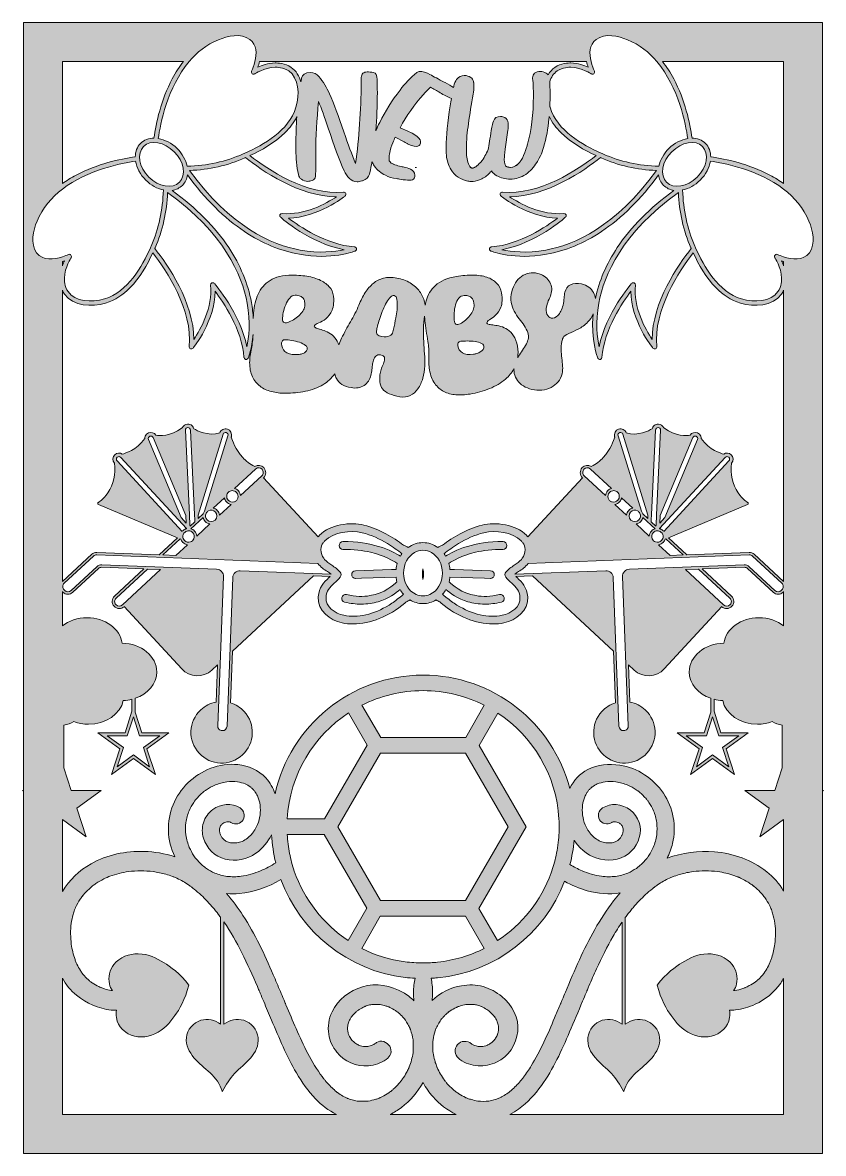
# Model space of a CAD drawing. Header units: millimetres. Extents: x -118 to 328, y -463 to 166.
import ezdxf

# ---------------------------------------------------------------- set-up
doc = ezdxf.new("R2010")
doc.units = ezdxf.units.MM
doc.header["$MEASUREMENT"] = 0
doc.layers.add('Layer 1', color=7, linetype='Continuous')

# ---------------------------------------------------------------- blocks, each defined once
blk = doc.blocks.new('block 4')
at = {"layer": 'Layer 1', "true_color": 0xdddddd}
h = blk.add_hatch(color=254, dxfattribs=at)
h.dxf.hatch_style = 2
h.paths.add_polyline_path([(327.24, -261.03), (327.24, -238.28), (327.24, -157.42), (327.24, 166.03), (-117.34, 166.03), (-117.34, -157.42), (-117.34, -238.28), (-117.34, -261.03), (-117.79, -261.03), (-117.34, -261.36), (-117.34, -462.72), (327.24, -462.72), (327.24, -261.36), (327.7, -261.03)])
edge = h.paths.add_edge_path()
edge.add_spline(control_points=[(219.75, -137.95), (218.69, -137.98), (217.72, -138.43), (217.01, -139.21), (216.29, -139.98), (215.92, -140.99), (215.95, -142.04), (215.95, -142.04), (219.16, -224.96), (219.16, -224.96), (219.19, -225.66), (218.95, -226.32), (218.48, -226.83), (218.01, -227.34), (217.37, -227.63), (216.67, -227.66), (215.24, -227.72), (214.03, -226.6), (213.97, -225.16), (213.97, -225.16), (210.77, -142.52), (210.77, -142.52), (210.73, -141.46), (210.28, -140.49), (209.51, -139.77), (208.73, -139.06), (207.72, -138.69), (206.67, -138.72), (206.67, -138.72), (156.04, -140.69), (156.04, -140.69), (156.68, -140.2), (157.38, -139.73), (158.1, -139.25), (159.99, -137.99), (161.93, -136.69), (163.42, -134.65), (163.42, -134.65), (286.37, -129.89), (286.37, -129.89), (287.07, -129.86), (287.73, -130.11), (288.24, -130.58), (288.24, -130.58), (304.54, -145.66), (304.54, -145.66), (305.07, -146.15), (305.36, -146.82), (305.36, -147.54), (305.38, -148.26), (305.1, -148.93), (304.57, -149.43), (304.57, -149.43), (304.29, -149.71), (304.29, -149.71), (303.3, -150.67), (301.73, -150.68), (300.72, -149.75), (300.72, -149.75), (286.42, -136.52), (286.42, -136.52), (285.65, -135.8), (284.64, -135.43), (283.59, -135.48), (283.59, -135.48), (219.75, -137.95), (219.75, -137.95)], knot_values=[0, 0, 0, 0, 1, 1, 1, 2, 2, 2, 3, 3, 3, 4, 4, 4, 5, 5, 5, 6, 6, 6, 7, 7, 7, 8, 8, 8, 9, 9, 9, 10, 10, 10, 11, 11, 11, 12, 12, 12, 13, 13, 13, 14, 14, 14, 15, 15, 15, 16, 16, 16, 17, 17, 17, 18, 18, 18, 19, 19, 19, 20, 20, 20, 21, 21, 21, 22, 22, 22, 22], degree=3, periodic=1)
edge = h.paths.add_edge_path()
edge.add_spline(control_points=[(258.25, -137.81), (258.25, -137.81), (275.66, -153.92), (275.66, -153.92), (276.17, -154.39), (276.47, -155.03), (276.5, -155.72), (276.52, -156.42), (276.28, -157.09), (275.8, -157.6), (274.83, -158.65), (273.18, -158.72), (272.13, -157.74), (272.13, -157.74), (250.89, -138.1), (250.89, -138.1), (250.89, -138.1), (258.25, -137.81), (258.25, -137.81)], knot_values=[0, 0, 0, 0, 1, 1, 1, 2, 2, 2, 3, 3, 3, 4, 4, 4, 5, 5, 5, 6, 6, 6, 6], degree=3, periodic=1)
edge = h.paths.add_edge_path()
edge.add_spline(control_points=[(150.12, -153.58), (149.84, -152.43), (148.68, -151.72), (147.52, -152), (142.52, -153.2), (138.16, -153.22), (134.45, -152.6), (126.21, -151.21), (121.16, -146.66), (119.46, -144.88), (119.68, -144.04), (119.84, -143.17), (119.95, -142.28), (119.95, -142.28), (139.09, -142.94), (139.09, -142.94), (139.09, -142.94), (142.37, -143.05), (142.37, -143.05), (142.37, -143.05), (142.44, -143.05), (142.44, -143.05), (142.98, -143.05), (143.48, -142.85), (143.86, -142.51), (144.25, -142.17), (144.52, -141.68), (144.58, -141.13), (144.59, -141.08), (144.59, -141.02), (144.59, -140.97), (144.63, -139.79), (143.7, -138.79), (142.52, -138.75), (142.52, -138.75), (122.49, -138.07), (122.49, -138.07), (122.49, -138.07), (119.96, -137.98), (119.96, -137.98), (119.84, -136.83), (119.6, -135.71), (119.28, -134.63), (121.25, -133.32), (126.34, -130.34), (134.2, -128.48), (138.48, -127.45), (143.59, -126.77), (149.46, -126.86), (149.46, -126.86), (149.49, -126.86), (149.49, -126.86), (150.67, -126.86), (151.62, -125.92), (151.64, -124.75), (151.67, -123.56), (150.72, -122.58), (149.53, -122.56), (141.56, -122.44), (134.92, -123.63), (129.69, -125.21), (123.82, -126.98), (119.72, -129.23), (117.53, -130.64), (117.26, -130.19), (116.98, -129.75), (116.67, -129.34), (118.95, -127.48), (121.68, -125.47), (124.74, -123.62), (128.89, -121.1), (133.67, -118.85), (138.82, -117.59), (145.3, -115.99), (154.8, -117.22), (159.48, -122.05), (159.81, -122.38), (160.15, -122.79), (160.47, -123.25), (161.17, -124.24), (161.76, -125.49), (161.79, -126.93), (161.85, -128.85), (160.96, -130.62), (160.19, -131.77), (159.87, -132.26), (159.49, -132.71), (159.07, -133.12), (158.94, -133.25), (158.81, -133.37), (158.69, -133.48), (158.13, -133.99), (157.51, -134.45), (156.85, -134.9), (156.48, -135.16), (156.09, -135.42), (155.71, -135.68), (154.09, -136.76), (152.41, -137.88), (151.01, -139.49), (150.66, -139.9), (150.49, -140.39), (150.49, -140.9), (150.49, -141.38), (150.64, -141.85), (150.95, -142.24), (150.96, -142.25), (150.96, -142.25), (150.96, -142.26), (152.07, -143.61), (153.21, -144.68), (154.32, -145.72), (156.83, -148.09), (158.65, -149.79), (158.9, -153.59), (159.25, -158.87), (154.02, -162.44), (149.01, -163.51), (141.37, -165.15), (132.33, -163.05), (123.85, -157.83), (121.77, -156.55), (119.72, -155.09), (117.74, -153.44), (117.74, -153.44), (117.37, -153.13), (117.37, -153.13), (116.88, -152.73), (116.36, -152.29), (115.84, -151.84), (116.54, -151.02), (117.17, -150.12), (117.71, -149.16), (120.04, -151.26), (124.15, -154.27), (129.97, -155.98), (132.72, -156.78), (135.85, -157.31), (139.35, -157.31), (142.17, -157.31), (145.24, -156.97), (148.53, -156.17), (149.69, -155.89), (150.4, -154.73), (150.12, -153.58)], knot_values=[0, 0, 0, 0, 1, 1, 1, 2, 2, 2, 3, 3, 3, 4, 4, 4, 5, 5, 5, 6, 6, 6, 7, 7, 7, 8, 8, 8, 9, 9, 9, 10, 10, 10, 11, 11, 11, 12, 12, 12, 13, 13, 13, 14, 14, 14, 15, 15, 15, 16, 16, 16, 17, 17, 17, 18, 18, 18, 19, 19, 19, 20, 20, 20, 21, 21, 21, 22, 22, 22, 23, 23, 23, 24, 24, 24, 25, 25, 25, 26, 26, 26, 27, 27, 27, 28, 28, 28, 29, 29, 29, 30, 30, 30, 31, 31, 31, 32, 32, 32, 33, 33, 33, 34, 34, 34, 35, 35, 35, 36, 36, 36, 37, 37, 37, 38, 38, 38, 39, 39, 39, 40, 40, 40, 41, 41, 41, 42, 42, 42, 43, 43, 43, 44, 44, 44, 45, 45, 45, 46, 46, 46, 47, 47, 47, 48, 48, 48, 48], degree=3, periodic=1)
edge = h.paths.add_edge_path()
edge.add_spline(control_points=[(238.69, -122.84), (239.14, -122.35), (239.46, -121.79), (239.66, -121.2), (239.66, -121.2), (240.11, -121.02), (240.11, -121.02), (240.11, -121.02), (249.76, -129.95), (249.76, -129.95), (249.76, -129.95), (242.41, -130.23), (242.41, -130.23), (242.41, -130.23), (235.94, -124.25), (235.94, -124.25), (236.95, -124.12), (237.94, -123.64), (238.69, -122.84)], knot_values=[0, 0, 0, 0, 1, 1, 1, 2, 2, 2, 3, 3, 3, 4, 4, 4, 5, 5, 5, 6, 6, 6, 6], degree=3, periodic=1)
edge = h.paths.add_edge_path()
edge.add_spline(control_points=[(234.33, -122.76), (233.91, -122.63), (233.53, -122.4), (233.2, -122.09), (232.86, -121.78), (232.61, -121.4), (232.44, -121.01), (231.95, -119.89), (232.14, -118.54), (233.03, -117.59), (233.63, -116.92), (234.48, -116.58), (235.31, -116.57), (235.59, -116.57), (235.86, -116.6), (236.13, -116.66), (236.13, -116.66), (236.24, -116.76), (236.24, -116.76), (236.24, -116.76), (236.27, -116.7), (236.27, -116.7), (236.72, -116.83), (237.15, -117.07), (237.52, -117.41), (237.67, -117.55), (237.81, -117.71), (237.93, -117.86), (238.12, -118.14), (238.27, -118.42), (238.37, -118.73), (238.46, -119), (238.52, -119.28), (238.53, -119.55), (238.59, -120.39), (238.31, -121.25), (237.69, -121.91), (236.81, -122.86), (235.48, -123.16), (234.33, -122.76)], knot_values=[0, 0, 0, 0, 1, 1, 1, 2, 2, 2, 3, 3, 3, 4, 4, 4, 5, 5, 5, 6, 6, 6, 7, 7, 7, 8, 8, 8, 9, 9, 9, 10, 10, 10, 11, 11, 11, 12, 12, 12, 13, 13, 13, 13], degree=3, periodic=1)
edge = h.paths.add_edge_path()
edge.add_spline(control_points=[(238.86, -116.86), (238.73, -116.71), (238.59, -116.57), (238.44, -116.42), (237.87, -115.89), (237.19, -115.53), (236.47, -115.36), (236.47, -115.36), (236.47, -115.3), (236.47, -115.3), (236.47, -115.3), (273.08, -75.74), (273.08, -75.74), (273.61, -75.17), (274.5, -75.13), (275.07, -75.67), (275.64, -76.19), (275.67, -77.08), (275.15, -77.66), (275.15, -77.66), (238.86, -116.86), (238.86, -116.86)], knot_values=[0, 0, 0, 0, 1, 1, 1, 2, 2, 2, 3, 3, 3, 4, 4, 4, 5, 5, 5, 6, 6, 6, 7, 7, 7, 7], degree=3, periodic=1)
edge = h.paths.add_edge_path()
edge.add_spline(control_points=[(257.65, -65.8), (257.65, -65.8), (239.41, -109.21), (239.41, -109.21), (239.41, -109.21), (236.63, -112.23), (236.63, -112.23), (236.63, -112.23), (236.82, -108.12), (236.82, -108.12), (236.82, -108.12), (255.06, -64.71), (255.06, -64.71), (255.35, -64), (256.18, -63.66), (256.9, -63.96), (257.24, -64.1), (257.51, -64.38), (257.65, -64.73), (257.79, -65.08), (257.79, -65.45), (257.65, -65.8)], knot_values=[0, 0, 0, 0, 1, 1, 1, 2, 2, 2, 3, 3, 3, 4, 4, 4, 5, 5, 5, 6, 6, 6, 7, 7, 7, 7], degree=3, periodic=1)
edge = h.paths.add_edge_path()
edge.add_spline(control_points=[(234.86, -107.68), (234.86, -107.68), (234.59, -113.44), (234.59, -113.44), (234.59, -113.44), (234.56, -114.03), (234.56, -114.03), (234.56, -114.03), (231.87, -111.54), (231.87, -111.54), (231.87, -111.54), (231.92, -110.42), (231.92, -110.42), (231.92, -110.42), (232.06, -107.54), (232.06, -107.54), (232.06, -107.54), (234.34, -60.52), (234.34, -60.52), (234.36, -60.14), (234.53, -59.8), (234.81, -59.54), (235.09, -59.29), (235.44, -59.16), (235.82, -59.18), (236.16, -59.19), (236.47, -59.34), (236.7, -59.54), (236.99, -59.82), (237.17, -60.22), (237.16, -60.65), (237.16, -60.65), (234.86, -107.68), (234.86, -107.68)], knot_values=[0, 0, 0, 0, 1, 1, 1, 2, 2, 2, 3, 3, 3, 4, 4, 4, 5, 5, 5, 6, 6, 6, 7, 7, 7, 8, 8, 8, 9, 9, 9, 10, 10, 10, 11, 11, 11, 11], degree=3, periodic=1)
edge = h.paths.add_edge_path()
edge.add_spline(control_points=[(234.05, -115.41), (233.3, -115.63), (232.6, -116.05), (232.03, -116.67), (231.28, -117.48), (230.88, -118.49), (230.83, -119.52), (230.83, -119.52), (223.5, -112.74), (223.5, -112.74), (224.46, -112.58), (225.38, -112.11), (226.09, -111.34), (226.69, -110.69), (227.07, -109.9), (227.22, -109.07), (227.22, -109.07), (234.05, -115.41), (234.05, -115.41)], knot_values=[0, 0, 0, 0, 1, 1, 1, 2, 2, 2, 3, 3, 3, 4, 4, 4, 5, 5, 5, 6, 6, 6, 6], degree=3, periodic=1)
edge = h.paths.add_edge_path()
edge.add_spline(control_points=[(220.42, -106.09), (221.45, -104.99), (223.09, -104.78), (224.35, -105.5), (224.55, -105.62), (224.74, -105.77), (224.92, -105.93), (225.24, -106.23), (225.49, -106.59), (225.66, -106.97), (226.16, -108.1), (225.98, -109.46), (225.09, -110.43), (223.9, -111.71), (221.88, -111.79), (220.59, -110.6), (219.31, -109.41), (219.22, -107.39), (220.42, -106.09)], knot_values=[0, 0, 0, 0, 1, 1, 1, 2, 2, 2, 3, 3, 3, 4, 4, 4, 5, 5, 5, 6, 6, 6, 6], degree=3, periodic=1)
edge = h.paths.add_edge_path()
edge.add_spline(control_points=[(219.43, -105.18), (218.72, -105.95), (218.31, -106.89), (218.24, -107.87), (218.24, -107.87), (211.74, -101.85), (211.74, -101.85), (212.7, -101.7), (213.62, -101.23), (214.33, -100.46), (214.94, -99.81), (215.31, -99.02), (215.46, -98.2), (215.46, -98.2), (221.6, -103.88), (221.6, -103.88), (220.79, -104.09), (220.03, -104.52), (219.43, -105.18)], knot_values=[0, 0, 0, 0, 1, 1, 1, 2, 2, 2, 3, 3, 3, 4, 4, 4, 5, 5, 5, 6, 6, 6, 6], degree=3, periodic=1)
edge = h.paths.add_edge_path()
edge.add_spline(control_points=[(229.97, -109.78), (229.97, -109.78), (227.16, -107.18), (227.16, -107.18), (227.03, -106.64), (226.8, -106.12), (226.46, -105.64), (226.46, -105.64), (213.44, -63.65), (213.44, -63.65), (213.22, -62.91), (213.63, -62.12), (214.37, -61.89), (214.73, -61.78), (215.11, -61.82), (215.44, -61.99), (215.77, -62.17), (216.02, -62.46), (216.13, -62.82), (216.13, -62.82), (230.07, -107.79), (230.07, -107.79), (230.07, -107.79), (229.97, -109.78), (229.97, -109.78)], knot_values=[0, 0, 0, 0, 1, 1, 1, 2, 2, 2, 3, 3, 3, 4, 4, 4, 5, 5, 5, 6, 6, 6, 7, 7, 7, 8, 8, 8, 8], degree=3, periodic=1)
edge = h.paths.add_edge_path()
edge.add_spline(control_points=[(214.15, -96.99), (214.27, -97.89), (214, -98.83), (213.34, -99.54), (212.53, -100.42), (211.33, -100.74), (210.25, -100.47), (209.74, -100.35), (209.25, -100.1), (208.84, -99.72), (208.43, -99.34), (208.13, -98.87), (207.98, -98.36), (207.63, -97.3), (207.85, -96.09), (208.66, -95.22), (209.32, -94.5), (210.24, -94.16), (211.14, -94.2), (211.88, -94.23), (212.59, -94.52), (213.16, -95.04), (213.73, -95.57), (214.06, -96.27), (214.15, -96.99)], knot_values=[0, 0, 0, 0, 1, 1, 1, 2, 2, 2, 3, 3, 3, 4, 4, 4, 5, 5, 5, 6, 6, 6, 7, 7, 7, 8, 8, 8, 8], degree=3, periodic=1)
edge = h.paths.add_edge_path()
edge.add_spline(control_points=[(207.66, -94.29), (206.95, -95.07), (206.56, -96.02), (206.48, -96.99), (206.48, -96.99), (194.64, -86.03), (194.64, -86.03), (194.13, -85.56), (193.84, -84.91), (193.81, -84.22), (193.78, -83.52), (194.03, -82.86), (194.5, -82.35), (195.4, -81.37), (196.91, -81.25), (197.96, -82.02), (197.96, -82.02), (197.98, -82.05), (197.98, -82.05), (197.98, -82.05), (197.99, -82.06), (198.01, -82.08), (198.03, -82.1), (198.06, -82.11), (198.08, -82.12), (198.09, -82.14), (198.1, -82.15), (198.12, -82.16), (198.12, -82.16), (198.12, -82.16), (198.13, -82.16), (198.14, -82.17), (198.16, -82.19), (198.18, -82.2), (198.18, -82.2), (209.84, -93), (209.84, -93), (209.04, -93.2), (208.28, -93.64), (207.66, -94.29)], knot_values=[0, 0, 0, 0, 1, 1, 1, 2, 2, 2, 3, 3, 3, 4, 4, 4, 5, 5, 5, 6, 6, 6, 7, 7, 7, 8, 8, 8, 9, 9, 9, 10, 10, 10, 11, 11, 11, 12, 12, 12, 13, 13, 13, 13], degree=3, periodic=1)
edge = h.paths.add_edge_path()
edge.add_spline(control_points=[(289.16, -129.58), (288.39, -128.87), (287.37, -128.49), (286.32, -128.54), (286.32, -128.54), (251.67, -129.87), (251.67, -129.87), (251.67, -129.87), (241.48, -120.44), (241.48, -120.44), (241.48, -120.44), (285.5, -102), (285.5, -102), (285.73, -101.9), (285.89, -101.68), (285.91, -101.43), (285.93, -101.17), (285.81, -100.94), (285.59, -100.8), (285.57, -100.78), (282.78, -99.01), (280.3, -95.41), (277.02, -90.65), (275.8, -85.1), (276.66, -78.91), (277.85, -77.54), (277.75, -75.46), (276.41, -74.21), (275.24, -73.14), (273.5, -73.03), (272.24, -73.88), (270.42, -73.47), (264.6, -71.69), (259.73, -65.27), (259.73, -64.83), (259.65, -64.39), (259.48, -63.98), (259.14, -63.14), (258.49, -62.49), (257.66, -62.14), (256.16, -61.52), (254.47, -62.05), (253.58, -63.32), (251.53, -63.76), (245.8, -64.29), (238.93, -59.3), (238.9, -59.28), (238.88, -59.27), (238.85, -59.26), (238.36, -58.11), (237.25, -57.27), (235.92, -57.21), (235.01, -57.16), (234.15, -57.47), (233.48, -58.08), (232.97, -58.54), (232.62, -59.13), (232.47, -59.79), (230.62, -60.91), (224.62, -64.05), (217.97, -62.1), (217.69, -61.3), (217.13, -60.65), (216.36, -60.25), (215.57, -59.82), (214.65, -59.74), (213.79, -60.01), (212.01, -60.56), (211, -62.46), (211.55, -64.24), (211.55, -64.24), (211.64, -64.5), (211.64, -64.5), (211.08, -66.34), (209.28, -71.36), (205.23, -75.74), (203.46, -77.66), (201.26, -79.44), (198.54, -80.79), (196.96, -79.77), (194.83, -80), (193.5, -81.43), (192.79, -82.2), (192.41, -83.21), (192.46, -84.27), (192.5, -85.33), (192.95, -86.3), (193.72, -87.03), (193.72, -87.03), (193.74, -87.04), (193.74, -87.04), (193.74, -87.04), (163.33, -119.9), (163.33, -119.9), (163.09, -119.61), (162.83, -119.33), (162.56, -119.05), (156.6, -112.9), (145.35, -111.55), (137.79, -113.41), (129.1, -115.55), (121.49, -120.19), (115.86, -124.51), (114.92, -124.86), (114.02, -125.29), (113.15, -125.81), (110.78, -124.09), (107.97, -123.09), (104.95, -123.09), (101.93, -123.09), (99.12, -124.09), (96.75, -125.81), (95.88, -125.29), (94.98, -124.86), (94.05, -124.51), (88.42, -120.19), (80.8, -115.55), (72.11, -113.41), (64.56, -111.55), (53.3, -112.9), (47.34, -119.05), (47.07, -119.33), (46.82, -119.61), (46.57, -119.9), (46.57, -119.9), (16.16, -87.04), (16.16, -87.04), (16.16, -87.04), (16.18, -87.03), (16.18, -87.03), (16.95, -86.3), (17.41, -85.33), (17.44, -84.27), (17.49, -83.21), (17.11, -82.2), (16.4, -81.43), (15.08, -80), (12.94, -79.77), (11.36, -80.79), (8.65, -79.44), (6.44, -77.66), (4.67, -75.74), (0.62, -71.36), (-1.17, -66.34), (-1.74, -64.5), (-1.74, -64.5), (-1.65, -64.24), (-1.65, -64.24), (-1.1, -62.46), (-2.11, -60.56), (-3.88, -60.01), (-4.74, -59.74), (-5.66, -59.82), (-6.46, -60.25), (-7.22, -60.65), (-7.79, -61.3), (-8.07, -62.1), (-14.72, -64.05), (-20.72, -60.91), (-22.56, -59.79), (-22.71, -59.13), (-23.06, -58.54), (-23.58, -58.08), (-24.24, -57.47), (-25.11, -57.16), (-26.01, -57.21), (-27.34, -57.27), (-28.46, -58.11), (-28.95, -59.26), (-28.98, -59.27), (-29, -59.28), (-29.03, -59.3), (-35.89, -64.29), (-41.62, -63.76), (-43.68, -63.32), (-44.57, -62.05), (-46.26, -61.52), (-47.75, -62.14), (-48.59, -62.49), (-49.23, -63.14), (-49.58, -63.98), (-49.75, -64.39), (-49.83, -64.83), (-49.83, -65.27), (-54.7, -71.69), (-60.52, -73.47), (-62.33, -73.88), (-63.6, -73.03), (-65.33, -73.14), (-66.51, -74.21), (-67.85, -75.46), (-67.95, -77.54), (-66.76, -78.91), (-65.89, -85.1), (-67.12, -90.65), (-70.4, -95.41), (-72.88, -99.01), (-75.66, -100.78), (-75.69, -100.8), (-75.9, -100.94), (-76.03, -101.17), (-76.01, -101.43), (-75.98, -101.68), (-75.83, -101.9), (-75.6, -102), (-75.6, -102), (-31.58, -120.44), (-31.58, -120.44), (-31.58, -120.44), (-41.77, -129.87), (-41.77, -129.87), (-41.77, -129.87), (-76.42, -128.54), (-76.42, -128.54), (-77.47, -128.49), (-78.49, -128.87), (-79.26, -129.58), (-79.26, -129.58), (-95.55, -144.67), (-95.55, -144.67), (-95.6, -144.71), (-95.63, -144.77), (-95.68, -144.81), (-95.68, -144.81), (-95.68, 17.22), (-95.68, 17.22), (-95.36, 16.48), (-94.98, 15.74), (-94.48, 15.05), (-89.69, 8.27), (-79.26, 7.72), (-71.59, 10.1), (-66.33, 11.72), (-61.91, 14.74), (-58.19, 18.47), (-52.47, 24.19), (-48.38, 31.55), (-45.38, 38.01), (-37.74, 28.16), (-23.11, 6.33), (-25.1, -14.11), (-25.15, -14.64), (-24.85, -15.13), (-24.36, -15.33), (-23.87, -15.53), (-23.3, -15.39), (-22.97, -14.97), (-22.44, -14.32), (-10.83, 0.28), (-10.7, 16.62), (-6.08, 10.6), (4.08, -4.28), (5.37, -20.15), (5.37, -20.15), (5.37, -20.16), (5.37, -20.16), (5.37, -20.16), (5.38, -20.16), (5.38, -20.16), (5.4, -20.6), (5.67, -21.02), (6.12, -21.2), (6.58, -21.39), (7.09, -21.27), (7.41, -20.94), (7.53, -20.83), (7.62, -20.69), (7.68, -20.54), (7.81, -20.22), (9.73, -15.31), (10.39, -7.33), (10.39, -8.65), (10.3, -9.96), (10.14, -11.26), (9.97, -12.61), (9.75, -13.92), (9.49, -15.21), (9.24, -16.5), (9.01, -17.79), (8.8, -19.07), (8.6, -20.37), (8.51, -21.66), (8.51, -22.99), (8.51, -26.08), (9.02, -28.71), (10.05, -30.88), (11.08, -33.06), (12.5, -34.82), (14.3, -36.17), (16.11, -37.51), (18.21, -38.5), (20.62, -39.13), (23.02, -39.76), (25.62, -40.07), (28.43, -40.07), (32.15, -40.07), (35.85, -39.7), (39.51, -38.95), (43.17, -38.21), (46.44, -37), (49.3, -35.31), (51.94, -33.75), (54.11, -31.71), (55.82, -29.25), (56.03, -30.23), (56.34, -31.12), (56.75, -31.89), (58.17, -34.53), (60.9, -36.21), (64.96, -36.95), (67.78, -37.45), (70.19, -37.03), (72.17, -35.67), (74.16, -34.31), (75.42, -32.46), (75.96, -30.11), (76.12, -29.56), (76.24, -29.01), (76.3, -28.47), (76.37, -27.93), (76.45, -27.38), (76.56, -26.81), (76.65, -26.25), (76.74, -25.48), (76.8, -24.5), (76.86, -23.52), (77.03, -22.58), (77.35, -21.67), (77.65, -20.77), (78.11, -20.01), (78.72, -19.39), (79.32, -18.77), (80.22, -18.57), (81.4, -18.78), (82.58, -19), (83.28, -19.42), (83.48, -20.07), (83.68, -20.72), (83.65, -21.49), (83.38, -22.37), (83.1, -23.25), (82.72, -24.21), (82.24, -25.26), (81.76, -26.31), (81.43, -27.34), (81.25, -28.36), (80.87, -30.44), (80.77, -32.25), (80.93, -33.79), (81.09, -35.33), (81.6, -36.63), (82.45, -37.68), (83.31, -38.74), (84.53, -39.62), (86.12, -40.31), (87.71, -41), (89.72, -41.57), (92.15, -42), (94.29, -42.39), (96.19, -42.17), (97.86, -41.33), (99.51, -40.49), (100.93, -39.25), (102.1, -37.59), (103.27, -35.94), (104.19, -34), (104.85, -31.76), (105.51, -29.53), (105.89, -27.2), (105.97, -24.77), (106.02, -22.57), (105.97, -20.36), (105.81, -18.15), (105.65, -15.94), (105.5, -13.66), (105.34, -11.31), (105.18, -8.95), (105.13, -6.5), (105.18, -3.95), (105.23, -1.79), (105.44, 0.49), (105.82, 2.88), (105.86, 2.08), (105.9, 1.27), (105.98, 0.44), (106.4, -3.44), (106.98, -7.32), (107.71, -11.2), (107.95, -12.55), (108.1, -13.91), (108.16, -15.26), (108.23, -16.62), (108.24, -17.95), (108.21, -19.27), (108.18, -20.58), (108.18, -21.89), (108.2, -23.19), (108.22, -24.5), (108.35, -25.79), (108.58, -27.09), (109.11, -30.13), (110.07, -32.64), (111.46, -34.61), (112.85, -36.57), (114.55, -38.07), (116.56, -39.08), (118.57, -40.09), (120.81, -40.7), (123.29, -40.91), (125.77, -41.11), (128.39, -40.98), (131.15, -40.49), (134.82, -39.85), (138.39, -38.85), (141.87, -37.48), (145.35, -36.12), (148.35, -34.36), (150.88, -32.2), (152.82, -30.55), (154.38, -28.64), (155.59, -26.49), (155.53, -27.35), (155.59, -28.19), (155.76, -29.03), (156.06, -30.46), (156.63, -31.75), (157.47, -32.93), (158.31, -34.1), (159.42, -35.12), (160.8, -35.98), (162.18, -36.85), (163.73, -37.48), (165.46, -37.9), (167.41, -38.37), (169.3, -38.51), (171.15, -38.3), (173, -38.1), (174.68, -37.6), (176.18, -36.83), (177.7, -36.04), (179, -35), (180.08, -33.7), (181.16, -32.4), (181.9, -30.91), (182.3, -29.24), (182.64, -27.85), (182.74, -26.42), (182.63, -24.95), (182.51, -23.48), (182.37, -21.99), (182.2, -20.47), (182.04, -18.96), (181.91, -17.44), (181.8, -15.91), (181.7, -14.39), (181.83, -12.87), (182.19, -11.37), (182.3, -10.93), (182.39, -10.54), (182.47, -10.2), (182.56, -9.86), (182.68, -9.57), (182.86, -9.33), (183.41, -8.28), (184.48, -7.43), (186.08, -6.79), (187.68, -6.15), (189.42, -5.34), (191.3, -4.38), (193.18, -3.42), (194.99, -2.09), (196.72, -0.39), (197.9, 0.76), (198.83, 2.23), (199.55, 4.02), (198.28, -10.5), (202.03, -20.08), (202.22, -20.54), (202.29, -20.69), (202.38, -20.83), (202.49, -20.94), (202.82, -21.27), (203.32, -21.39), (203.78, -21.2), (204.23, -21.02), (204.5, -20.6), (204.53, -20.16), (204.53, -20.16), (204.53, -20.16), (204.53, -20.16), (204.53, -20.16), (204.53, -20.15), (204.53, -20.15), (205.82, -4.28), (215.98, 10.6), (220.6, 16.62), (220.73, 0.28), (232.35, -14.32), (232.88, -14.97), (233.21, -15.39), (233.77, -15.53), (234.27, -15.33), (234.75, -15.13), (235.06, -14.64), (235.01, -14.11), (233.01, 6.33), (247.64, 28.16), (255.28, 38.01), (258.28, 31.55), (262.38, 24.19), (268.1, 18.47), (271.82, 14.74), (276.23, 11.72), (281.49, 10.1), (289.16, 7.72), (299.59, 8.27), (304.39, 15.05), (304.88, 15.74), (305.27, 16.48), (305.58, 17.22), (305.58, 17.22), (305.58, -144.81), (305.58, -144.81), (305.54, -144.77), (305.5, -144.71), (305.45, -144.67), (305.45, -144.67), (289.16, -129.58), (289.16, -129.58)], knot_values=[0, 0, 0, 0, 1, 1, 1, 2, 2, 2, 3, 3, 3, 4, 4, 4, 5, 5, 5, 6, 6, 6, 7, 7, 7, 8, 8, 8, 9, 9, 9, 10, 10, 10, 11, 11, 11, 12, 12, 12, 13, 13, 13, 14, 14, 14, 15, 15, 15, 16, 16, 16, 17, 17, 17, 18, 18, 18, 19, 19, 19, 20, 20, 20, 21, 21, 21, 22, 22, 22, 23, 23, 23, 24, 24, 24, 25, 25, 25, 26, 26, 26, 27, 27, 27, 28, 28, 28, 29, 29, 29, 30, 30, 30, 31, 31, 31, 32, 32, 32, 33, 33, 33, 34, 34, 34, 35, 35, 35, 36, 36, 36, 37, 37, 37, 38, 38, 38, 39, 39, 39, 40, 40, 40, 41, 41, 41, 42, 42, 42, 43, 43, 43, 44, 44, 44, 45, 45, 45, 46, 46, 46, 47, 47, 47, 48, 48, 48, 49, 49, 49, 50, 50, 50, 51, 51, 51, 52, 52, 52, 53, 53, 53, 54, 54, 54, 55, 55, 55, 56, 56, 56, 57, 57, 57, 58, 58, 58, 59, 59, 59, 60, 60, 60, 61, 61, 61, 62, 62, 62, 63, 63, 63, 64, 64, 64, 65, 65, 65, 66, 66, 66, 67, 67, 67, 68, 68, 68, 69, 69, 69, 70, 70, 70, 71, 71, 71, 72, 72, 72, 73, 73, 73, 74, 74, 74, 75, 75, 75, 76, 76, 76, 77, 77, 77, 78, 78, 78, 79, 79, 79, 80, 80, 80, 81, 81, 81, 82, 82, 82, 83, 83, 83, 84, 84, 84, 85, 85, 85, 86, 86, 86, 87, 87, 87, 88, 88, 88, 89, 89, 89, 90, 90, 90, 91, 91, 91, 92, 92, 92, 93, 93, 93, 94, 94, 94, 95, 95, 95, 96, 96, 96, 97, 97, 97, 98, 98, 98, 99, 99, 99, 100, 100, 100, 101, 101, 101, 102, 102, 102, 103, 103, 103, 104, 104, 104, 105, 105, 105, 106, 106, 106, 107, 107, 107, 108, 108, 108, 109, 109, 109, 110, 110, 110, 111, 111, 111, 112, 112, 112, 113, 113, 113, 114, 114, 114, 115, 115, 115, 116, 116, 116, 117, 117, 117, 118, 118, 118, 119, 119, 119, 120, 120, 120, 121, 121, 121, 122, 122, 122, 123, 123, 123, 124, 124, 124, 125, 125, 125, 126, 126, 126, 127, 127, 127, 128, 128, 128, 129, 129, 129, 130, 130, 130, 131, 131, 131, 132, 132, 132, 133, 133, 133, 134, 134, 134, 135, 135, 135, 136, 136, 136, 137, 137, 137, 138, 138, 138, 139, 139, 139, 140, 140, 140, 141, 141, 141, 142, 142, 142, 143, 143, 143, 144, 144, 144, 145, 145, 145, 146, 146, 146, 147, 147, 147, 148, 148, 148, 149, 149, 149, 150, 150, 150, 151, 151, 151, 152, 152, 152, 153, 153, 153, 154, 154, 154, 155, 155, 155, 156, 156, 156, 157, 157, 157, 158, 158, 158, 159, 159, 159, 160, 160, 160, 161, 161, 161, 162, 162, 162, 163, 163, 163, 164, 164, 164, 165, 165, 165, 166, 166, 166, 167, 167, 167, 168, 168, 168, 169, 169, 169, 170, 170, 170, 171, 171, 171, 172, 172, 172, 173, 173, 173, 174, 174, 174, 175, 175, 175, 176, 176, 176, 176], degree=3, periodic=1)
edge = h.paths.add_edge_path()
edge.add_spline(control_points=[(115.78, -140.06), (115.78, -145.45), (112.9, -150.07), (108.83, -151.9), (107.63, -152.44), (106.32, -152.74), (104.95, -152.74), (103.58, -152.74), (102.27, -152.44), (101.07, -151.9), (97.01, -150.07), (94.12, -145.45), (94.12, -140.06), (94.12, -135.02), (96.65, -130.65), (100.3, -128.61), (101.71, -127.82), (103.29, -127.38), (104.95, -127.38), (106.62, -127.38), (108.19, -127.82), (109.6, -128.61), (113.26, -130.65), (115.78, -135.02), (115.78, -140.06)], knot_values=[0, 0, 0, 0, 1, 1, 1, 2, 2, 2, 3, 3, 3, 4, 4, 4, 5, 5, 5, 6, 6, 6, 7, 7, 7, 8, 8, 8, 8], degree=3, periodic=1)
edge = h.paths.add_edge_path()
edge.add_spline(control_points=[(-7.1, -139.21), (-7.82, -138.43), (-8.79, -137.98), (-9.85, -137.95), (-9.85, -137.95), (-73.68, -135.48), (-73.68, -135.48), (-74.74, -135.43), (-75.75, -135.8), (-76.52, -136.52), (-76.52, -136.52), (-90.82, -149.75), (-90.82, -149.75), (-91.82, -150.68), (-93.4, -150.67), (-94.39, -149.71), (-94.39, -149.71), (-94.67, -149.43), (-94.67, -149.43), (-95.19, -148.93), (-95.48, -148.26), (-95.46, -147.54), (-95.45, -146.82), (-95.16, -146.15), (-94.63, -145.66), (-94.63, -145.66), (-78.34, -130.58), (-78.34, -130.58), (-77.83, -130.11), (-77.16, -129.86), (-76.47, -129.89), (-76.47, -129.89), (46.47, -134.65), (46.47, -134.65), (47.98, -136.69), (49.92, -137.99), (51.81, -139.25), (52.52, -139.73), (53.22, -140.2), (53.86, -140.69), (53.86, -140.69), (3.23, -138.72), (3.23, -138.72), (2.18, -138.69), (1.17, -139.06), (0.39, -139.77), (-0.37, -140.49), (-0.83, -141.46), (-0.87, -142.52), (-0.87, -142.52), (-4.07, -225.16), (-4.07, -225.16), (-4.12, -226.6), (-5.33, -227.72), (-6.77, -227.66), (-7.46, -227.63), (-8.1, -227.34), (-8.58, -226.83), (-9.05, -226.32), (-9.29, -225.66), (-9.26, -224.96), (-9.26, -224.96), (-6.05, -142.04), (-6.05, -142.04), (-6.01, -140.99), (-6.39, -139.98), (-7.1, -139.21)], knot_values=[0, 0, 0, 0, 1, 1, 1, 2, 2, 2, 3, 3, 3, 4, 4, 4, 5, 5, 5, 6, 6, 6, 7, 7, 7, 8, 8, 8, 9, 9, 9, 10, 10, 10, 11, 11, 11, 12, 12, 12, 13, 13, 13, 14, 14, 14, 15, 15, 15, 16, 16, 16, 17, 17, 17, 18, 18, 18, 19, 19, 19, 20, 20, 20, 21, 21, 21, 22, 22, 22, 22], degree=3, periodic=1)
edge = h.paths.add_edge_path()
edge.add_spline(control_points=[(-40.99, -138.1), (-40.99, -138.1), (-62.23, -157.74), (-62.23, -157.74), (-63.27, -158.72), (-64.93, -158.65), (-65.9, -157.6), (-66.37, -157.09), (-66.62, -156.42), (-66.6, -155.72), (-66.57, -155.03), (-66.27, -154.39), (-65.76, -153.92), (-65.76, -153.92), (-48.35, -137.81), (-48.35, -137.81), (-48.35, -137.81), (-40.99, -138.1), (-40.99, -138.1)], knot_values=[0, 0, 0, 0, 1, 1, 1, 2, 2, 2, 3, 3, 3, 4, 4, 4, 5, 5, 5, 6, 6, 6, 6], degree=3, periodic=1)
edge = h.paths.add_edge_path()
edge.add_spline(control_points=[(1.24, -95.22), (2.05, -96.09), (2.28, -97.3), (1.93, -98.36), (1.77, -98.87), (1.48, -99.34), (1.07, -99.72), (0.66, -100.1), (0.16, -100.35), (-0.34, -100.47), (-1.43, -100.74), (-2.62, -100.42), (-3.44, -99.54), (-4.09, -98.83), (-4.36, -97.89), (-4.25, -96.99), (-4.16, -96.27), (-3.83, -95.57), (-3.26, -95.04), (-2.68, -94.52), (-1.97, -94.23), (-1.24, -94.2), (-0.34, -94.16), (0.58, -94.5), (1.24, -95.22)], knot_values=[0, 0, 0, 0, 1, 1, 1, 2, 2, 2, 3, 3, 3, 4, 4, 4, 5, 5, 5, 6, 6, 6, 7, 7, 7, 8, 8, 8, 8], degree=3, periodic=1)
edge = h.paths.add_edge_path()
edge.add_spline(control_points=[(0.07, -93), (0.07, -93), (11.72, -82.2), (11.72, -82.2), (11.75, -82.19), (11.76, -82.17), (11.78, -82.16), (11.78, -82.16), (11.78, -82.16), (11.78, -82.16), (11.8, -82.15), (11.81, -82.14), (11.82, -82.12), (11.84, -82.11), (11.87, -82.1), (11.9, -82.08), (11.91, -82.06), (11.92, -82.05), (11.92, -82.05), (11.92, -82.05), (11.94, -82.02), (11.94, -82.02), (12.99, -81.25), (14.5, -81.37), (15.41, -82.35), (15.88, -82.86), (16.12, -83.52), (16.09, -84.22), (16.06, -84.91), (15.77, -85.56), (15.26, -86.03), (15.26, -86.03), (3.43, -96.99), (3.43, -96.99), (3.34, -96.02), (2.95, -95.07), (2.24, -94.29), (1.63, -93.64), (0.86, -93.2), (0.07, -93)], knot_values=[0, 0, 0, 0, 1, 1, 1, 2, 2, 2, 3, 3, 3, 4, 4, 4, 5, 5, 5, 6, 6, 6, 7, 7, 7, 8, 8, 8, 9, 9, 9, 10, 10, 10, 11, 11, 11, 12, 12, 12, 13, 13, 13, 13], degree=3, periodic=1)
edge = h.paths.add_edge_path()
edge.add_spline(control_points=[(-11.7, -103.88), (-11.7, -103.88), (-5.56, -98.2), (-5.56, -98.2), (-5.41, -99.02), (-5.04, -99.81), (-4.42, -100.46), (-3.72, -101.23), (-2.8, -101.7), (-1.84, -101.85), (-1.84, -101.85), (-8.34, -107.87), (-8.34, -107.87), (-8.41, -106.89), (-8.81, -105.95), (-9.52, -105.18), (-10.13, -104.52), (-10.89, -104.09), (-11.7, -103.88)], knot_values=[0, 0, 0, 0, 1, 1, 1, 2, 2, 2, 3, 3, 3, 4, 4, 4, 5, 5, 5, 6, 6, 6, 6], degree=3, periodic=1)
edge = h.paths.add_edge_path()
edge.add_spline(control_points=[(-10.69, -110.6), (-11.98, -111.79), (-14, -111.71), (-15.19, -110.43), (-16.07, -109.46), (-16.26, -108.1), (-15.76, -106.97), (-15.59, -106.59), (-15.34, -106.23), (-15.02, -105.93), (-14.84, -105.77), (-14.65, -105.62), (-14.45, -105.5), (-13.18, -104.78), (-11.55, -104.99), (-10.52, -106.09), (-9.32, -107.39), (-9.4, -109.41), (-10.69, -110.6)], knot_values=[0, 0, 0, 0, 1, 1, 1, 2, 2, 2, 3, 3, 3, 4, 4, 4, 5, 5, 5, 6, 6, 6, 6], degree=3, periodic=1)
edge = h.paths.add_edge_path()
edge.add_spline(control_points=[(-3.54, -63.65), (-3.54, -63.65), (-16.56, -105.64), (-16.56, -105.64), (-16.89, -106.12), (-17.13, -106.64), (-17.26, -107.18), (-17.26, -107.18), (-20.07, -109.78), (-20.07, -109.78), (-20.07, -109.78), (-20.17, -107.79), (-20.17, -107.79), (-20.17, -107.79), (-6.23, -62.82), (-6.23, -62.82), (-6.12, -62.46), (-5.87, -62.17), (-5.54, -61.99), (-5.21, -61.82), (-4.83, -61.78), (-4.47, -61.89), (-3.73, -62.12), (-3.32, -62.91), (-3.54, -63.65)], knot_values=[0, 0, 0, 0, 1, 1, 1, 2, 2, 2, 3, 3, 3, 4, 4, 4, 5, 5, 5, 6, 6, 6, 7, 7, 7, 8, 8, 8, 8], degree=3, periodic=1)
edge = h.paths.add_edge_path()
edge.add_spline(control_points=[(-17.31, -109.07), (-17.17, -109.9), (-16.79, -110.69), (-16.19, -111.34), (-15.48, -112.11), (-14.56, -112.58), (-13.59, -112.74), (-13.59, -112.74), (-20.93, -119.52), (-20.93, -119.52), (-20.98, -118.49), (-21.38, -117.48), (-22.12, -116.67), (-22.7, -116.05), (-23.39, -115.63), (-24.15, -115.41), (-24.15, -115.41), (-17.31, -109.07), (-17.31, -109.07)], knot_values=[0, 0, 0, 0, 1, 1, 1, 2, 2, 2, 3, 3, 3, 4, 4, 4, 5, 5, 5, 6, 6, 6, 6], degree=3, periodic=1)
edge = h.paths.add_edge_path()
edge.add_spline(control_points=[(-22.53, -121.01), (-22.71, -121.4), (-22.96, -121.78), (-23.3, -122.09), (-23.63, -122.4), (-24.01, -122.63), (-24.43, -122.76), (-25.58, -123.16), (-26.91, -122.86), (-27.79, -121.91), (-28.4, -121.25), (-28.69, -120.39), (-28.63, -119.55), (-28.61, -119.28), (-28.56, -119), (-28.47, -118.73), (-28.37, -118.42), (-28.22, -118.14), (-28.02, -117.86), (-27.91, -117.71), (-27.77, -117.55), (-27.62, -117.41), (-27.25, -117.07), (-26.82, -116.83), (-26.36, -116.7), (-26.36, -116.7), (-26.33, -116.76), (-26.33, -116.76), (-26.33, -116.76), (-26.23, -116.66), (-26.23, -116.66), (-25.96, -116.6), (-25.69, -116.57), (-25.41, -116.57), (-24.57, -116.58), (-23.73, -116.92), (-23.12, -117.59), (-22.24, -118.54), (-22.05, -119.89), (-22.53, -121.01)], knot_values=[0, 0, 0, 0, 1, 1, 1, 2, 2, 2, 3, 3, 3, 4, 4, 4, 5, 5, 5, 6, 6, 6, 7, 7, 7, 8, 8, 8, 9, 9, 9, 10, 10, 10, 11, 11, 11, 12, 12, 12, 13, 13, 13, 13], degree=3, periodic=1)
edge = h.paths.add_edge_path()
edge.add_spline(control_points=[(-24.65, -114.03), (-24.65, -114.03), (-24.68, -113.44), (-24.68, -113.44), (-24.68, -113.44), (-24.96, -107.68), (-24.96, -107.68), (-24.96, -107.68), (-27.25, -60.65), (-27.25, -60.65), (-27.27, -60.22), (-27.09, -59.82), (-26.8, -59.54), (-26.57, -59.34), (-26.25, -59.19), (-25.92, -59.18), (-25.54, -59.16), (-25.18, -59.29), (-24.91, -59.54), (-24.62, -59.8), (-24.46, -60.14), (-24.44, -60.52), (-24.44, -60.52), (-22.16, -107.54), (-22.16, -107.54), (-22.16, -107.54), (-22.02, -110.42), (-22.02, -110.42), (-22.02, -110.42), (-21.97, -111.54), (-21.97, -111.54), (-21.97, -111.54), (-24.65, -114.03), (-24.65, -114.03)], knot_values=[0, 0, 0, 0, 1, 1, 1, 2, 2, 2, 3, 3, 3, 4, 4, 4, 5, 5, 5, 6, 6, 6, 7, 7, 7, 8, 8, 8, 9, 9, 9, 10, 10, 10, 11, 11, 11, 11], degree=3, periodic=1)
edge = h.paths.add_edge_path()
edge.add_spline(control_points=[(-26.92, -108.12), (-26.92, -108.12), (-26.72, -112.23), (-26.72, -112.23), (-26.72, -112.23), (-29.51, -109.21), (-29.51, -109.21), (-29.51, -109.21), (-47.75, -65.8), (-47.75, -65.8), (-47.89, -65.45), (-47.89, -65.08), (-47.75, -64.73), (-47.6, -64.38), (-47.34, -64.1), (-46.99, -63.96), (-46.28, -63.66), (-45.45, -64), (-45.16, -64.71), (-45.16, -64.71), (-26.92, -108.12), (-26.92, -108.12)], knot_values=[0, 0, 0, 0, 1, 1, 1, 2, 2, 2, 3, 3, 3, 4, 4, 4, 5, 5, 5, 6, 6, 6, 7, 7, 7, 7], degree=3, periodic=1)
edge = h.paths.add_edge_path()
edge.add_spline(control_points=[(-26.57, -115.3), (-26.57, -115.3), (-26.57, -115.36), (-26.57, -115.36), (-27.28, -115.53), (-27.96, -115.89), (-28.54, -116.42), (-28.69, -116.57), (-28.83, -116.71), (-28.96, -116.86), (-28.96, -116.86), (-65.24, -77.66), (-65.24, -77.66), (-65.77, -77.08), (-65.74, -76.19), (-65.17, -75.67), (-64.6, -75.13), (-63.71, -75.17), (-63.18, -75.74), (-63.18, -75.74), (-26.57, -115.3), (-26.57, -115.3)], knot_values=[0, 0, 0, 0, 1, 1, 1, 2, 2, 2, 3, 3, 3, 4, 4, 4, 5, 5, 5, 6, 6, 6, 7, 7, 7, 7], degree=3, periodic=1)
edge = h.paths.add_edge_path()
edge.add_spline(control_points=[(-29.76, -121.2), (-29.56, -121.79), (-29.23, -122.35), (-28.78, -122.84), (-28.04, -123.64), (-27.05, -124.12), (-26.04, -124.25), (-26.04, -124.25), (-32.5, -130.23), (-32.5, -130.23), (-32.5, -130.23), (-39.86, -129.95), (-39.86, -129.95), (-39.86, -129.95), (-30.2, -121.02), (-30.2, -121.02), (-30.2, -121.02), (-29.76, -121.2), (-29.76, -121.2)], knot_values=[0, 0, 0, 0, 1, 1, 1, 2, 2, 2, 3, 3, 3, 4, 4, 4, 5, 5, 5, 6, 6, 6, 6], degree=3, periodic=1)
edge = h.paths.add_edge_path()
edge.add_spline(control_points=[(58.89, -139.49), (57.49, -137.88), (55.82, -136.76), (54.2, -135.68), (53.81, -135.42), (53.43, -135.16), (53.05, -134.9), (52.4, -134.45), (51.78, -133.99), (51.22, -133.48), (51.09, -133.37), (50.96, -133.25), (50.84, -133.12), (50.42, -132.71), (50.04, -132.26), (49.71, -131.77), (48.95, -130.62), (48.06, -128.85), (48.11, -126.93), (48.15, -125.49), (48.74, -124.24), (49.43, -123.25), (49.75, -122.79), (50.1, -122.38), (50.42, -122.05), (55.1, -117.22), (64.6, -115.99), (71.08, -117.59), (76.24, -118.85), (81.01, -121.1), (85.16, -123.62), (88.22, -125.47), (90.95, -127.48), (93.23, -129.34), (92.93, -129.75), (92.64, -130.19), (92.37, -130.64), (90.18, -129.22), (86.09, -126.98), (80.22, -125.21), (74.99, -123.62), (68.35, -122.44), (60.37, -122.56), (59.19, -122.58), (58.24, -123.56), (58.26, -124.75), (58.28, -125.94), (59.25, -126.89), (60.44, -126.86), (66.32, -126.77), (71.43, -127.45), (75.71, -128.48), (83.56, -130.34), (88.64, -133.32), (90.62, -134.63), (90.3, -135.71), (90.07, -136.83), (89.94, -137.98), (89.94, -137.98), (87.42, -138.07), (87.42, -138.07), (87.42, -138.07), (67.39, -138.75), (67.39, -138.75), (66.2, -138.79), (65.27, -139.79), (65.31, -140.97), (65.31, -141.02), (65.32, -141.08), (65.32, -141.13), (65.38, -141.68), (65.65, -142.17), (66.04, -142.51), (66.42, -142.85), (66.92, -143.05), (67.46, -143.05), (67.46, -143.05), (67.53, -143.05), (67.53, -143.05), (67.53, -143.05), (70.81, -142.94), (70.81, -142.94), (70.81, -142.94), (89.95, -142.28), (89.95, -142.28), (90.06, -143.17), (90.22, -144.04), (90.44, -144.88), (88.75, -146.66), (83.7, -151.21), (75.45, -152.59), (71.74, -153.22), (67.38, -153.2), (62.38, -152), (61.22, -151.71), (60.07, -152.43), (59.78, -153.58), (59.51, -154.73), (60.22, -155.89), (61.37, -156.17), (64.67, -156.97), (67.73, -157.31), (70.55, -157.31), (74.05, -157.31), (77.18, -156.78), (79.93, -155.98), (85.76, -154.27), (89.87, -151.26), (92.19, -149.16), (92.73, -150.12), (93.36, -151.02), (94.06, -151.84), (93.55, -152.29), (93.02, -152.73), (92.54, -153.13), (92.54, -153.13), (92.16, -153.44), (92.16, -153.44), (90.18, -155.09), (88.13, -156.55), (86.06, -157.83), (77.57, -163.05), (68.53, -165.15), (60.89, -163.51), (55.88, -162.44), (50.66, -158.87), (51, -153.59), (51.25, -149.79), (53.07, -148.09), (55.59, -145.72), (56.69, -144.68), (57.83, -143.61), (58.94, -142.26), (58.95, -142.25), (58.95, -142.25), (58.95, -142.24), (59.27, -141.85), (59.42, -141.38), (59.42, -140.9), (59.42, -140.39), (59.25, -139.9), (58.89, -139.49)], knot_values=[0, 0, 0, 0, 1, 1, 1, 2, 2, 2, 3, 3, 3, 4, 4, 4, 5, 5, 5, 6, 6, 6, 7, 7, 7, 8, 8, 8, 9, 9, 9, 10, 10, 10, 11, 11, 11, 12, 12, 12, 13, 13, 13, 14, 14, 14, 15, 15, 15, 16, 16, 16, 17, 17, 17, 18, 18, 18, 19, 19, 19, 20, 20, 20, 21, 21, 21, 22, 22, 22, 23, 23, 23, 24, 24, 24, 25, 25, 25, 26, 26, 26, 27, 27, 27, 28, 28, 28, 29, 29, 29, 30, 30, 30, 31, 31, 31, 32, 32, 32, 33, 33, 33, 34, 34, 34, 35, 35, 35, 36, 36, 36, 37, 37, 37, 38, 38, 38, 39, 39, 39, 40, 40, 40, 41, 41, 41, 42, 42, 42, 43, 43, 43, 44, 44, 44, 45, 45, 45, 46, 46, 46, 47, 47, 47, 47], degree=3, periodic=1)
edge = h.paths.add_edge_path()
edge.add_spline(control_points=[(25.67, 57.85), (26.38, 57.21), (42.06, 43.49), (61.02, 39.72), (55.88, 38.62), (47.32, 37.63), (36.64, 39.56), (20.98, 42.39), (-2.27, 52.41), (-24.92, 83.82), (-14.07, 84.24), (-3.71, 86.59), (5.91, 90.82), (6.01, 90.85), (6.11, 90.9), (6.2, 90.94), (15.16, 83.86), (36.16, 69.23), (56.88, 69.2), (51.19, 65.46), (38.93, 58.65), (26.59, 59.94), (26.07, 59.99), (25.58, 59.7), (25.36, 59.22), (25.15, 58.75), (25.28, 58.19), (25.67, 57.85)], knot_values=[0, 0, 0, 0, 1, 1, 1, 2, 2, 2, 3, 3, 3, 4, 4, 4, 5, 5, 5, 6, 6, 6, 7, 7, 7, 8, 8, 8, 9, 9, 9, 9], degree=3, periodic=1)
edge = h.paths.add_edge_path()
edge.add_spline(control_points=[(5.73, 49.84), (15.49, 43.35), (25.74, 39.09), (36.21, 37.19), (54.09, 33.96), (66.42, 38.69), (67.19, 38.99), (67.36, 39.05), (67.5, 39.14), (67.62, 39.26), (67.7, 39.34), (67.77, 39.43), (67.82, 39.54), (67.83, 39.54), (67.83, 39.55), (67.83, 39.55), (67.88, 39.64), (67.92, 39.75), (67.95, 39.87), (67.95, 39.92), (67.97, 39.98), (67.97, 40.04), (67.98, 40.09), (67.97, 40.14), (67.97, 40.2), (67.97, 40.2), (67.97, 40.21), (67.96, 40.22), (67.95, 40.34), (67.93, 40.45), (67.89, 40.55), (67.89, 40.55), (67.89, 40.56), (67.89, 40.56), (67.88, 40.57), (67.87, 40.58), (67.87, 40.59), (67.84, 40.64), (67.82, 40.7), (67.78, 40.76), (67.77, 40.78), (67.75, 40.79), (67.74, 40.82), (67.71, 40.86), (67.68, 40.9), (67.65, 40.93), (67.62, 40.96), (67.59, 40.98), (67.57, 41), (67.54, 41.02), (67.51, 41.05), (67.48, 41.08), (67.45, 41.1), (67.42, 41.12), (67.39, 41.14), (67.35, 41.16), (67.32, 41.18), (67.27, 41.2), (67.24, 41.21), (67.21, 41.23), (67.18, 41.24), (67.14, 41.25), (67.1, 41.26), (67.06, 41.27), (67.02, 41.29), (66.98, 41.29), (66.94, 41.29), (66.92, 41.3), (66.89, 41.31), (66.87, 41.31), (50.97, 42.59), (36.09, 52.76), (30.07, 57.38), (46.39, 57.51), (61, 69.12), (61.66, 69.65), (62.07, 69.99), (62.22, 70.55), (62.02, 71.04), (61.81, 71.53), (61.31, 71.83), (60.78, 71.78), (40.35, 69.79), (18.52, 84.42), (8.67, 92.06), (15.12, 95.06), (22.49, 99.15), (28.21, 104.87), (30.84, 107.5), (33.1, 110.48), (34.79, 113.84), (34.43, 108.7), (34.24, 103.46), (34.24, 98.13), (34.24, 98.13), (34.24, 95.33), (34.24, 95.33), (34.26, 90.64), (34.73, 86.04), (35.62, 81.51), (35.83, 80.4), (36.39, 79.54), (37.28, 78.93), (38.33, 78.18), (39.53, 77.79), (40.86, 77.76), (41.61, 77.76), (42.42, 77.93), (43.28, 78.26), (44.36, 78.65), (44.96, 79.39), (45.07, 80.47), (45.23, 82.5), (45.32, 84.52), (45.32, 86.55), (45.32, 86.55), (45.32, 93.96), (45.32, 93.96), (45.32, 102.49), (45.83, 111.9), (46.86, 122.2), (48.36, 118.5), (50.15, 113.53), (52.23, 107.29), (55.5, 97.57), (58.45, 89.69), (61.06, 83.63), (61.78, 82), (62.76, 80.58), (63.97, 79.37), (65.2, 78.16), (66.65, 77.55), (68.35, 77.55), (69.07, 77.55), (69.94, 77.69), (70.97, 77.97), (70.97, 77.97), (71.26, 78.05), (71.26, 78.05), (73.43, 78.91), (74.74, 80.15), (75.22, 81.76), (75.52, 82.84), (75.9, 84.65), (76.34, 87.17), (76.42, 87.63), (76.5, 88.11), (76.57, 88.57), (76.92, 87.81), (77.33, 87.07), (77.84, 86.39), (79.52, 84.09), (81.58, 82.34), (84.01, 81.12), (85.82, 80.22), (87.94, 79.61), (90.37, 79.3), (90.37, 79.3), (91.28, 79.17), (91.28, 79.17), (91.28, 79.17), (90.83, 79.21), (90.83, 79.21), (90.9, 79.17), (91.09, 79.13), (91.4, 79.09), (91.7, 79.05), (92.15, 78.96), (92.75, 78.86), (94.34, 78.62), (95.94, 78.47), (97.55, 78.41), (98.8, 78.22), (99.68, 78.67), (100.22, 79.73), (100.44, 80.18), (100.52, 80.69), (100.46, 81.24), (100.28, 82.76), (99.45, 83.89), (97.96, 84.63), (97.63, 84.8), (96.67, 85.07), (95.07, 85.47), (94.34, 85.68), (93.61, 85.86), (92.88, 86.01), (91.59, 86.31), (90.41, 86.63), (89.31, 86.99), (89.29, 87.01), (89.28, 87.01), (89.25, 87.02), (89.25, 87.02), (89, 87.1), (89, 87.1), (89, 87.1), (88.74, 87.22), (88.74, 87.22), (88.72, 87.23), (88.72, 87.24), (88.7, 87.24), (88.7, 87.24), (87.31, 87.9), (87.31, 87.9), (87.31, 87.9), (86.89, 88.28), (86.89, 88.28), (86.83, 88.35), (86.75, 88.43), (86.62, 88.55), (86.47, 88.68), (86.35, 88.84), (86.23, 89.01), (86.23, 89.02), (86.22, 89.04), (86.22, 89.05), (86.21, 89.11), (86.18, 89.17), (86.15, 89.23), (86.11, 89.35), (86.09, 89.49), (86.06, 89.61), (86, 90.73), (86.06, 91.85), (86.24, 92.94), (86.71, 95.34), (87.33, 97.46), (88.12, 99.27), (88.61, 100.43), (89.07, 101.46), (89.51, 102.39), (89.51, 102.39), (94.48, 99.77), (94.48, 99.77), (94.91, 99.56), (95.32, 99.33), (95.74, 99.08), (96.15, 98.82), (96.6, 98.58), (97.07, 98.34), (99.26, 97.25), (100.93, 96.88), (102.07, 97.25), (102.67, 97.47), (103.11, 97.84), (103.37, 98.36), (103.74, 99.11), (103.73, 99.92), (103.33, 100.8), (102.72, 102.07), (101.23, 103.29), (98.88, 104.47), (98.88, 104.47), (96.45, 105.58), (96.45, 105.58), (96.45, 105.58), (92.17, 107.6), (92.17, 107.6), (95.81, 114.27), (100.13, 120.43), (105.15, 126.1), (106.3, 127.4), (107.52, 128.64), (108.8, 129.78), (108.91, 129.88), (109.01, 129.98), (109.12, 130.08), (110.79, 129.14), (112.57, 128.13), (114.49, 127.07), (115.53, 126.43), (116.59, 125.84), (117.66, 125.3), (118.66, 124.8), (119.69, 124.34), (120.75, 123.92), (120.52, 122.62), (120.29, 121.26), (120.07, 119.82), (118.57, 110.66), (117.82, 102.97), (117.82, 96.75), (117.82, 95.2), (117.86, 93.74), (117.95, 92.38), (118.25, 89.49), (119.13, 86.77), (120.57, 84.21), (122.73, 80.75), (125.84, 78.64), (129.9, 77.89), (130.62, 77.78), (131.34, 77.72), (132.06, 77.72), (132.06, 77.72), (132.77, 77.72), (132.77, 77.72), (134.44, 77.86), (136.05, 78.32), (137.6, 79.1), (139.51, 80.04), (141.17, 81.33), (142.55, 82.97), (142.73, 83.15), (142.88, 83.36), (143.04, 83.54), (143.82, 82.48), (144.8, 81.58), (146.01, 80.85), (148.26, 79.62), (150.75, 79.02), (153.47, 79.02), (156.6, 79.02), (159.49, 79.86), (162.13, 81.56), (164.63, 83.36), (166.65, 85.6), (168.21, 88.25), (168.63, 88.75), (169.32, 89.96), (170.29, 91.88), (170.99, 93.41), (171.54, 94.98), (171.96, 96.59), (173.57, 101.81), (174.59, 107.13), (175.04, 112.58), (175.08, 112.98), (175.1, 113.39), (175.14, 113.8), (176.82, 110.46), (179.07, 107.49), (181.7, 104.87), (187.42, 99.15), (194.78, 95.06), (201.23, 92.06), (191.38, 84.42), (169.55, 69.79), (149.12, 71.78), (148.59, 71.83), (148.09, 71.53), (147.89, 71.04), (147.69, 70.55), (147.83, 69.99), (148.25, 69.65), (148.9, 69.12), (163.51, 57.51), (179.84, 57.38), (173.82, 52.76), (158.93, 42.59), (143.03, 41.31), (143.01, 41.31), (142.99, 41.3), (142.97, 41.29), (142.92, 41.29), (142.88, 41.29), (142.84, 41.27), (142.8, 41.26), (142.76, 41.25), (142.73, 41.24), (142.7, 41.23), (142.66, 41.21), (142.63, 41.2), (142.58, 41.18), (142.55, 41.16), (142.52, 41.14), (142.49, 41.12), (142.46, 41.1), (142.43, 41.08), (142.39, 41.05), (142.36, 41.02), (142.33, 41), (142.31, 40.98), (142.28, 40.96), (142.26, 40.93), (142.23, 40.9), (142.2, 40.86), (142.17, 40.82), (142.15, 40.79), (142.14, 40.78), (142.12, 40.76), (142.08, 40.7), (142.06, 40.64), (142.03, 40.59), (142.03, 40.58), (142.02, 40.57), (142.02, 40.56), (142.02, 40.56), (142.02, 40.55), (142.02, 40.55), (141.97, 40.45), (141.95, 40.34), (141.94, 40.22), (141.93, 40.21), (141.93, 40.2), (141.93, 40.2), (141.93, 40.14), (141.93, 40.09), (141.93, 40.04), (141.93, 39.98), (141.95, 39.92), (141.96, 39.87), (141.98, 39.75), (142.02, 39.64), (142.08, 39.55), (142.08, 39.55), (142.08, 39.54), (142.08, 39.54), (142.14, 39.43), (142.2, 39.34), (142.28, 39.26), (142.41, 39.14), (142.55, 39.05), (142.71, 38.99), (143.48, 38.69), (155.81, 33.96), (173.69, 37.19), (184.16, 39.09), (194.41, 43.35), (204.18, 49.84), (215.5, 57.37), (226.19, 67.95), (235.99, 81.32), (236.3, 79.11), (237.22, 77.1), (238.78, 75.55), (240.33, 74), (242.33, 73.08), (244.55, 72.76), (231.17, 62.97), (220.58, 52.28), (213.06, 40.95), (207.01, 31.85), (202.9, 22.32), (200.84, 12.59), (200.67, 13.77), (200.33, 14.87), (199.81, 15.88), (198.51, 18.34), (196.28, 19.95), (193.11, 20.71), (190.72, 21.29), (188.69, 21.16), (187.05, 20.32), (185.41, 19.48), (184.34, 18.06), (183.85, 16.06), (183.63, 15.11), (183.5, 14.05), (183.45, 12.88), (183.4, 11.72), (183.2, 10.41), (182.85, 8.96), (182.25, 6.46), (181.31, 4.55), (180.02, 3.24), (178.73, 1.94), (177.48, 1.43), (176.25, 1.73), (175.19, 1.98), (174.4, 2.71), (173.87, 3.93), (173.34, 5.15), (173.3, 6.7), (173.76, 8.6), (174.06, 9.87), (174.5, 11.09), (175.08, 12.26), (175.65, 13.41), (176.07, 14.54), (176.34, 15.66), (176.93, 18.1), (176.49, 20.37), (175.03, 22.47), (173.56, 24.56), (171.43, 25.94), (168.65, 26.61), (167.04, 27.01), (165.47, 27.04), (163.95, 26.73), (162.44, 26.42), (161.04, 25.81), (159.76, 24.92), (158.48, 24.01), (157.37, 22.85), (156.45, 21.43), (155.51, 20), (154.82, 18.34), (154.36, 16.45), (153.82, 14.23), (153.72, 12.22), (154.06, 10.43), (154.39, 8.64), (154.95, 7.01), (155.74, 5.52), (156.54, 4.03), (157.43, 2.64), (158.45, 1.34), (159.46, 0.03), (160.39, -1.24), (161.23, -2.47), (162.08, -3.71), (162.74, -4.96), (163.2, -6.22), (163.67, -7.47), (163.73, -8.8), (163.39, -10.19), (163.14, -11.25), (162.67, -12.36), (161.97, -13.52), (161.29, -14.67), (160.53, -15.85), (159.71, -17.03), (158.98, -18.09), (158.32, -19.19), (157.67, -20.31), (157.92, -18.34), (157.85, -16.21), (157.45, -13.92), (157.03, -11.5), (156.32, -9.54), (155.33, -8.06), (154.35, -6.57), (153.25, -5.43), (152.03, -4.62), (150.81, -3.82), (149.54, -3.25), (148.2, -2.9), (146.86, -2.55), (145.64, -2.31), (144.54, -2.19), (143.44, -2.06), (142.52, -1.93), (141.77, -1.8), (141.02, -1.67), (140.61, -1.41), (140.55, -1.01), (140.44, -0.39), (140.9, 0.2), (141.93, 0.76), (142.97, 1.32), (144.09, 2.17), (145.28, 3.3), (146.48, 4.44), (147.48, 5.97), (148.28, 7.88), (149.07, 9.79), (149.19, 12.41), (148.6, 15.74), (148.22, 17.94), (147.32, 19.76), (145.9, 21.2), (144.49, 22.64), (142.67, 23.73), (140.45, 24.47), (138.22, 25.21), (135.67, 25.61), (132.79, 25.66), (129.9, 25.71), (126.82, 25.45), (123.55, 24.87), (118.36, 23.97), (114.47, 22.29), (111.87, 19.87), (109.28, 17.43), (107.54, 14.56), (106.67, 11.24), (106.46, 10.46), (106.3, 9.66), (106.17, 8.86), (106.09, 9.46), (106, 10.08), (105.85, 10.68), (105.32, 12.81), (104.4, 14.78), (103.07, 16.59), (101.73, 18.4), (99.99, 19.96), (97.85, 21.28), (95.7, 22.59), (93.22, 23.5), (90.4, 24.01), (87.64, 24.51), (85.19, 24.48), (83.05, 23.94), (80.92, 23.39), (79, 22.42), (77.3, 21.05), (75.6, 19.67), (74.09, 17.94), (72.79, 15.88), (71.49, 13.81), (70.32, 11.51), (69.28, 8.96), (67.95, 5.71), (66.38, 2.61), (64.61, -0.32), (62.82, -3.26), (61.19, -6.31), (59.69, -9.47), (59.14, -10.68), (58.66, -11.93), (58.16, -13.18), (58.07, -12.88), (57.97, -12.57), (57.84, -12.29), (57.12, -10.66), (56.24, -9.34), (55.18, -8.34), (54.12, -7.34), (52.96, -6.56), (51.7, -5.98), (50.44, -5.41), (49.28, -4.97), (48.22, -4.65), (47.16, -4.34), (46.28, -4.05), (45.56, -3.79), (44.85, -3.53), (44.49, -3.2), (44.49, -2.8), (44.49, -2.17), (45.05, -1.67), (46.16, -1.3), (47.28, -0.93), (48.53, -0.28), (49.9, 0.64), (51.28, 1.55), (52.52, 2.88), (53.64, 4.62), (54.75, 6.37), (55.31, 8.93), (55.31, 12.31), (55.31, 14.54), (54.73, 16.49), (53.59, 18.15), (52.45, 19.81), (50.84, 21.2), (48.78, 22.32), (46.72, 23.44), (44.27, 24.27), (41.44, 24.81), (38.6, 25.35), (35.53, 25.62), (32.21, 25.62), (26.94, 25.62), (22.81, 24.65), (19.84, 22.7), (16.86, 20.76), (14.66, 18.22), (13.23, 15.1), (11.8, 11.98), (10.95, 8.48), (10.69, 4.59), (10.63, 3.53), (10.57, 2.48), (10.52, 1.43), (10.39, 4.24), (10.07, 7.27), (9.48, 10.47), (7.59, 20.93), (3.34, 31.19), (-3.15, 40.95), (-10.68, 52.28), (-21.27, 62.97), (-34.65, 72.76), (-32.43, 73.08), (-30.43, 74), (-28.87, 75.55), (-27.31, 77.1), (-26.4, 79.11), (-26.09, 81.32), (-16.29, 67.95), (-5.6, 57.37), (5.73, 49.84)], knot_values=[0, 0, 0, 0, 1, 1, 1, 2, 2, 2, 3, 3, 3, 4, 4, 4, 5, 5, 5, 6, 6, 6, 7, 7, 7, 8, 8, 8, 9, 9, 9, 10, 10, 10, 11, 11, 11, 12, 12, 12, 13, 13, 13, 14, 14, 14, 15, 15, 15, 16, 16, 16, 17, 17, 17, 18, 18, 18, 19, 19, 19, 20, 20, 20, 21, 21, 21, 22, 22, 22, 23, 23, 23, 24, 24, 24, 25, 25, 25, 26, 26, 26, 27, 27, 27, 28, 28, 28, 29, 29, 29, 30, 30, 30, 31, 31, 31, 32, 32, 32, 33, 33, 33, 34, 34, 34, 35, 35, 35, 36, 36, 36, 37, 37, 37, 38, 38, 38, 39, 39, 39, 40, 40, 40, 41, 41, 41, 42, 42, 42, 43, 43, 43, 44, 44, 44, 45, 45, 45, 46, 46, 46, 47, 47, 47, 48, 48, 48, 49, 49, 49, 50, 50, 50, 51, 51, 51, 52, 52, 52, 53, 53, 53, 54, 54, 54, 55, 55, 55, 56, 56, 56, 57, 57, 57, 58, 58, 58, 59, 59, 59, 60, 60, 60, 61, 61, 61, 62, 62, 62, 63, 63, 63, 64, 64, 64, 65, 65, 65, 66, 66, 66, 67, 67, 67, 68, 68, 68, 69, 69, 69, 70, 70, 70, 71, 71, 71, 72, 72, 72, 73, 73, 73, 74, 74, 74, 75, 75, 75, 76, 76, 76, 77, 77, 77, 78, 78, 78, 79, 79, 79, 80, 80, 80, 81, 81, 81, 82, 82, 82, 83, 83, 83, 84, 84, 84, 85, 85, 85, 86, 86, 86, 87, 87, 87, 88, 88, 88, 89, 89, 89, 90, 90, 90, 91, 91, 91, 92, 92, 92, 93, 93, 93, 94, 94, 94, 95, 95, 95, 96, 96, 96, 97, 97, 97, 98, 98, 98, 99, 99, 99, 100, 100, 100, 101, 101, 101, 102, 102, 102, 103, 103, 103, 104, 104, 104, 105, 105, 105, 106, 106, 106, 107, 107, 107, 108, 108, 108, 109, 109, 109, 110, 110, 110, 111, 111, 111, 112, 112, 112, 113, 113, 113, 114, 114, 114, 115, 115, 115, 116, 116, 116, 117, 117, 117, 118, 118, 118, 119, 119, 119, 120, 120, 120, 121, 121, 121, 122, 122, 122, 123, 123, 123, 124, 124, 124, 125, 125, 125, 126, 126, 126, 127, 127, 127, 128, 128, 128, 129, 129, 129, 130, 130, 130, 131, 131, 131, 132, 132, 132, 133, 133, 133, 134, 134, 134, 135, 135, 135, 136, 136, 136, 137, 137, 137, 138, 138, 138, 139, 139, 139, 140, 140, 140, 141, 141, 141, 142, 142, 142, 143, 143, 143, 144, 144, 144, 145, 145, 145, 146, 146, 146, 147, 147, 147, 148, 148, 148, 149, 149, 149, 150, 150, 150, 151, 151, 151, 152, 152, 152, 153, 153, 153, 154, 154, 154, 155, 155, 155, 156, 156, 156, 157, 157, 157, 158, 158, 158, 159, 159, 159, 160, 160, 160, 161, 161, 161, 162, 162, 162, 163, 163, 163, 164, 164, 164, 165, 165, 165, 166, 166, 166, 167, 167, 167, 168, 168, 168, 169, 169, 169, 170, 170, 170, 171, 171, 171, 172, 172, 172, 173, 173, 173, 174, 174, 174, 175, 175, 175, 176, 176, 176, 177, 177, 177, 178, 178, 178, 179, 179, 179, 180, 180, 180, 181, 181, 181, 182, 182, 182, 183, 183, 183, 184, 184, 184, 185, 185, 185, 186, 186, 186, 187, 187, 187, 188, 188, 188, 189, 189, 189, 190, 190, 190, 191, 191, 191, 192, 192, 192, 193, 193, 193, 194, 194, 194, 195, 195, 195, 196, 196, 196, 197, 197, 197, 198, 198, 198, 199, 199, 199, 200, 200, 200, 201, 201, 201, 202, 202, 202, 203, 203, 203, 204, 204, 204, 205, 205, 205, 206, 206, 206, 207, 207, 207, 208, 208, 208, 209, 209, 209, 210, 210, 210, 211, 211, 211, 212, 212, 212, 213, 213, 213, 214, 214, 214, 215, 215, 215, 216, 216, 216, 217, 217, 217, 218, 218, 218, 219, 219, 219, 220, 220, 220, 221, 221, 221, 222, 222, 222, 223, 223, 223, 224, 224, 224, 225, 225, 225, 225], degree=3, periodic=1)
edge = h.paths.add_edge_path()
edge.add_spline(control_points=[(131.35, 85.47), (131.35, 85.47), (131.66, 85.3), (131.66, 85.3), (131.67, 85.28), (131.69, 85.27), (131.71, 85.25), (131.7, 85.26), (131.7, 85.26), (131.69, 85.26), (131.69, 85.26), (131.67, 85.26), (131.67, 85.26), (131.49, 85.35), (131.35, 85.42), (131.35, 85.47)], knot_values=[0, 0, 0, 0, 1, 1, 1, 2, 2, 2, 3, 3, 3, 4, 4, 4, 5, 5, 5, 5], degree=3, periodic=1)
edge = h.paths.add_edge_path()
edge.add_spline(control_points=[(132.43, 85.05), (132.43, 85.05), (132.52, 85.1), (132.52, 85.1), (132.52, 85.1), (132.55, 85.1), (132.55, 85.1), (132.51, 85.07), (132.47, 85.07), (132.43, 85.05)], knot_values=[0, 0, 0, 0, 1, 1, 1, 2, 2, 2, 3, 3, 3, 3], degree=3, periodic=1)
edge = h.paths.add_edge_path()
edge.add_spline(control_points=[(150.97, 86.13), (151.02, 86.13), (151.04, 86.13), (151.08, 86.12), (151.09, 86.1), (151.09, 86.1), (151.11, 86.09), (151.06, 86.1), (151.01, 86.13), (150.97, 86.13)], knot_values=[0, 0, 0, 0, 1, 1, 1, 2, 2, 2, 3, 3, 3, 3], degree=3, periodic=1)
edge = h.paths.add_edge_path()
edge.add_spline(control_points=[(151.12, 86.11), (151.12, 86.11), (151.18, 86.06), (151.18, 86.06), (151.17, 86.07), (151.16, 86.07), (151.14, 86.07), (151.14, 86.09), (151.13, 86.1), (151.12, 86.11)], knot_values=[0, 0, 0, 0, 1, 1, 1, 2, 2, 2, 3, 3, 3, 3], degree=3, periodic=1)
edge = h.paths.add_edge_path()
edge.add_spline(control_points=[(151.21, 86.1), (151.21, 86.1), (151.21, 86.1), (151.21, 86.1), (151.21, 86.1), (151.2, 86.1), (151.2, 86.1), (151.2, 86.1), (151.2, 86.1), (151.21, 86.1)], knot_values=[0, 0, 0, 0, 1, 1, 1, 2, 2, 2, 3, 3, 3, 3], degree=3, periodic=1)
edge = h.paths.add_edge_path()
edge.add_spline(control_points=[(153.26, 85.51), (153.26, 85.51), (153.55, 85.51), (153.55, 85.51), (153.58, 85.5), (153.62, 85.49), (153.65, 85.48), (153.53, 85.49), (153.39, 85.49), (153.26, 85.51)], knot_values=[0, 0, 0, 0, 1, 1, 1, 2, 2, 2, 3, 3, 3, 3], degree=3, periodic=1)
h.paths.add_polyline_path([(156.85, 86.63), (157.11, 86.82), (156.92, 86.63)])
edge = h.paths.add_edge_path()
edge.add_spline(control_points=[(184.54, 59.22), (184.33, 59.7), (183.83, 59.99), (183.32, 59.94), (170.97, 58.65), (158.71, 65.46), (153.03, 69.2), (173.74, 69.23), (194.74, 83.86), (203.7, 90.94), (203.8, 90.9), (203.89, 90.85), (203.99, 90.82), (213.61, 86.59), (223.97, 84.24), (234.82, 83.82), (212.17, 52.41), (188.92, 42.39), (173.26, 39.56), (162.58, 37.63), (154.03, 38.62), (148.89, 39.72), (167.84, 43.49), (183.52, 57.21), (184.24, 57.85), (184.62, 58.19), (184.75, 58.75), (184.54, 59.22)], knot_values=[0, 0, 0, 0, 1, 1, 1, 2, 2, 2, 3, 3, 3, 4, 4, 4, 5, 5, 5, 6, 6, 6, 7, 7, 7, 8, 8, 8, 9, 9, 9, 9], degree=3, periodic=1)
edge = h.paths.add_edge_path()
edge.add_spline(control_points=[(222.45, 21.32), (221.97, 21.52), (221.41, 21.41), (221.07, 21.02), (220.43, 20.29), (206.7, 4.61), (202.94, -14.32), (201.84, -9.19), (200.85, -0.63), (202.78, 10.05), (205.62, 25.69), (215.64, 48.96), (247.04, 71.6), (247.46, 60.75), (249.81, 50.39), (254.03, 40.77), (254.08, 40.67), (254.12, 40.58), (254.16, 40.48), (247.08, 31.52), (232.46, 10.52), (232.42, -10.19), (228.68, -4.52), (221.87, 7.75), (223.16, 20.09), (223.21, 20.61), (222.93, 21.11), (222.45, 21.32)], knot_values=[0, 0, 0, 0, 1, 1, 1, 2, 2, 2, 3, 3, 3, 4, 4, 4, 5, 5, 5, 6, 6, 6, 7, 7, 7, 8, 8, 8, 9, 9, 9, 9], degree=3, periodic=1)
edge = h.paths.add_edge_path()
edge.add_spline(control_points=[(240.47, 77.25), (236.58, 81.14), (237.88, 88.77), (243.37, 94.26), (248.86, 99.75), (256.49, 101.05), (260.38, 97.16), (264.27, 93.27), (262.97, 85.64), (257.48, 80.15), (251.99, 74.66), (244.36, 73.36), (240.47, 77.25)], knot_values=[0, 0, 0, 0, 1, 1, 1, 2, 2, 2, 3, 3, 3, 4, 4, 4, 4], degree=3, periodic=1)
edge = h.paths.add_edge_path()
edge.add_spline(control_points=[(124.59, -11.99), (124.92, -11.53), (125.22, -11.28), (125.5, -11.22), (126.12, -11.12), (127.13, -11.04), (128.52, -11.01), (129.91, -10.97), (131.34, -11.01), (132.81, -11.13), (134.29, -11.25), (135.61, -11.52), (136.8, -11.96), (137.97, -12.39), (138.63, -13.03), (138.78, -13.88), (138.9, -14.55), (138.78, -15.15), (138.4, -15.68), (138.03, -16.21), (137.53, -16.67), (136.9, -17.03), (136.27, -17.41), (135.6, -17.7), (134.91, -17.91), (134.22, -18.12), (133.62, -18.27), (133.11, -18.35), (130.41, -18.83), (128.33, -18.6), (126.89, -17.65), (125.45, -16.71), (124.58, -15.4), (124.29, -13.71), (124.17, -13.03), (124.27, -12.46), (124.59, -11.99)], knot_values=[0, 0, 0, 0, 1, 1, 1, 2, 2, 2, 3, 3, 3, 4, 4, 4, 5, 5, 5, 6, 6, 6, 7, 7, 7, 8, 8, 8, 9, 9, 9, 10, 10, 10, 11, 11, 11, 12, 12, 12, 12], degree=3, periodic=1)
edge = h.paths.add_edge_path()
edge.add_spline(control_points=[(123.73, -1.81), (123.03, -1.68), (122.61, -1.13), (122.43, -0.17), (122.28, 0.73), (122.21, 1.94), (122.24, 3.46), (122.26, 4.97), (122.45, 6.49), (122.8, 8), (123.14, 9.52), (123.66, 10.87), (124.35, 12.07), (125.04, 13.26), (125.95, 13.96), (127.08, 14.15), (128.21, 14.36), (129.15, 14.36), (129.91, 14.18), (130.67, 13.99), (131.29, 13.68), (131.78, 13.23), (132.26, 12.79), (132.61, 12.28), (132.84, 11.67), (133.05, 11.08), (133.21, 10.49), (133.32, 9.93), (133.49, 8.91), (133.41, 7.89), (133.06, 6.88), (132.72, 5.86), (132.23, 4.86), (131.58, 3.87), (130.94, 2.89), (130.16, 1.98), (129.22, 1.15), (128.3, 0.31), (127.33, -0.42), (126.34, -1.05), (125.3, -1.7), (124.42, -1.96), (123.73, -1.81)], knot_values=[0, 0, 0, 0, 1, 1, 1, 2, 2, 2, 3, 3, 3, 4, 4, 4, 5, 5, 5, 6, 6, 6, 7, 7, 7, 8, 8, 8, 9, 9, 9, 10, 10, 10, 11, 11, 11, 12, 12, 12, 13, 13, 13, 14, 14, 14, 14], degree=3, periodic=1)
edge = h.paths.add_edge_path()
edge.add_spline(control_points=[(90.59, 7.62), (90.48, 5.98), (90.28, 4.41), (90.01, 2.92), (89.75, 1.43), (89.57, 0.43), (89.47, -0.07), (89.3, -1.04), (89.11, -2.01), (88.91, -2.99), (88.7, -3.96), (88.48, -4.96), (88.24, -5.97), (88.07, -6.92), (87.41, -7.66), (86.27, -8.18), (85.13, -8.71), (83.74, -8.82), (82.11, -8.53), (80.81, -8.3), (79.95, -7.89), (79.54, -7.33), (79.11, -6.75), (79.01, -5.85), (79.24, -4.61), (79.35, -3.99), (79.57, -3.08), (79.9, -1.89), (80.23, -0.7), (80.62, 0.61), (81.08, 2.04), (81.55, 3.47), (82.08, 4.93), (82.7, 6.42), (83.32, 7.91), (83.97, 9.26), (84.65, 10.47), (85.33, 11.69), (86.04, 12.65), (86.78, 13.36), (87.52, 14.07), (88.26, 14.36), (88.99, 14.24), (89.78, 14.09), (90.27, 13.36), (90.47, 12.05), (90.67, 10.73), (90.71, 9.25), (90.59, 7.62)], knot_values=[0, 0, 0, 0, 1, 1, 1, 2, 2, 2, 3, 3, 3, 4, 4, 4, 5, 5, 5, 6, 6, 6, 7, 7, 7, 8, 8, 8, 9, 9, 9, 10, 10, 10, 11, 11, 11, 12, 12, 12, 13, 13, 13, 14, 14, 14, 15, 15, 15, 16, 16, 16, 16], degree=3, periodic=1)
edge = h.paths.add_edge_path()
edge.add_spline(control_points=[(26.88, -10.87), (27.28, -10.48), (27.62, -10.28), (27.92, -10.28), (28.54, -10.28), (29.54, -10.37), (30.92, -10.57), (32.29, -10.78), (33.7, -11.06), (35.13, -11.43), (36.56, -11.81), (37.82, -12.31), (38.91, -12.93), (39.99, -13.57), (40.54, -14.31), (40.54, -15.17), (40.54, -15.85), (40.31, -16.43), (39.85, -16.89), (39.39, -17.35), (38.82, -17.7), (38.13, -17.96), (37.44, -18.21), (36.74, -18.39), (36.03, -18.48), (35.32, -18.56), (34.7, -18.6), (34.18, -18.6), (31.43, -18.6), (29.43, -18.02), (28.17, -16.84), (26.91, -15.67), (26.28, -14.23), (26.28, -12.51), (26.28, -11.82), (26.48, -11.28), (26.88, -10.87)], knot_values=[0, 0, 0, 0, 1, 1, 1, 2, 2, 2, 3, 3, 3, 4, 4, 4, 5, 5, 5, 6, 6, 6, 7, 7, 7, 8, 8, 8, 9, 9, 9, 10, 10, 10, 11, 11, 11, 12, 12, 12, 12], degree=3, periodic=1)
edge = h.paths.add_edge_path()
edge.add_spline(control_points=[(26.8, 1.15), (26.8, 2.06), (26.94, 3.26), (27.23, 4.76), (27.51, 6.24), (27.96, 7.7), (28.56, 9.13), (29.16, 10.57), (29.9, 11.81), (30.79, 12.87), (31.68, 13.93), (32.7, 14.46), (33.84, 14.46), (34.99, 14.46), (35.91, 14.3), (36.63, 13.99), (37.35, 13.68), (37.9, 13.26), (38.3, 12.74), (38.71, 12.23), (38.96, 11.65), (39.08, 11.02), (39.19, 10.39), (39.25, 9.79), (39.25, 9.22), (39.25, 8.19), (38.99, 7.2), (38.48, 6.26), (37.96, 5.31), (37.3, 4.41), (36.5, 3.56), (35.7, 2.7), (34.77, 1.94), (33.71, 1.28), (32.65, 0.62), (31.57, 0.06), (30.49, -0.39), (29.34, -0.86), (28.45, -0.96), (27.79, -0.7), (27.12, -0.44), (26.8, 0.17), (26.8, 1.15)], knot_values=[0, 0, 0, 0, 1, 1, 1, 2, 2, 2, 3, 3, 3, 4, 4, 4, 5, 5, 5, 6, 6, 6, 7, 7, 7, 8, 8, 8, 9, 9, 9, 10, 10, 10, 11, 11, 11, 12, 12, 12, 13, 13, 13, 14, 14, 14, 14], degree=3, periodic=1)
edge = h.paths.add_edge_path()
edge.add_spline(control_points=[(-30.57, 77.25), (-34.46, 73.36), (-42.09, 74.66), (-47.57, 80.15), (-53.06, 85.64), (-54.37, 93.27), (-50.48, 97.16), (-46.59, 101.05), (-38.96, 99.75), (-33.47, 94.26), (-27.98, 88.77), (-26.68, 81.14), (-30.57, 77.25)], knot_values=[0, 0, 0, 0, 1, 1, 1, 2, 2, 2, 3, 3, 3, 4, 4, 4, 4], degree=3, periodic=1)
edge = h.paths.add_edge_path()
edge.add_spline(control_points=[(7.12, 10.05), (9.06, -0.63), (8.06, -9.19), (6.97, -14.32), (3.2, 4.61), (-10.53, 20.29), (-11.17, 21.02), (-11.51, 21.41), (-12.07, 21.52), (-12.55, 21.32), (-13.03, 21.11), (-13.31, 20.61), (-13.26, 20.09), (-11.97, 7.75), (-18.78, -4.52), (-22.52, -10.19), (-22.56, 10.52), (-37.18, 31.52), (-44.26, 40.48), (-44.22, 40.58), (-44.18, 40.67), (-44.13, 40.77), (-39.9, 50.39), (-37.55, 60.75), (-37.13, 71.6), (-5.74, 48.96), (4.29, 25.69), (7.12, 10.05)], knot_values=[0, 0, 0, 0, 1, 1, 1, 2, 2, 2, 3, 3, 3, 4, 4, 4, 5, 5, 5, 6, 6, 6, 7, 7, 7, 8, 8, 8, 9, 9, 9, 9], degree=3, periodic=1)
edge = h.paths.add_edge_path()
edge.add_spline(control_points=[(304.4, 33.65), (304.8, 33.52), (305.19, 33.39), (305.58, 33.28), (305.58, 33.28), (305.58, 30.72), (305.58, 30.72), (305.21, 31.83), (304.8, 32.82), (304.4, 33.65)], knot_values=[0, 0, 0, 0, 1, 1, 1, 2, 2, 2, 3, 3, 3, 3], degree=3, periodic=1)
edge = h.paths.add_edge_path()
edge.add_spline(control_points=[(319.68, 55.57), (321.8, 50.37), (323.56, 43.11), (319.91, 38.09), (316.51, 33.44), (310.1, 34.36), (305.58, 35.8), (304.24, 36.23), (303.08, 36.7), (302.2, 37.09), (301.71, 37.31), (301.12, 37.17), (300.78, 36.75), (300.44, 36.33), (300.42, 35.74), (300.73, 35.3), (300.76, 35.25), (304.24, 30.26), (304.42, 23.94), (304.43, 23.18), (304.44, 19.28), (302.42, 16.43), (298.5, 10.88), (289.28, 10.2), (282.2, 12.39), (269.02, 16.46), (261.32, 30.34), (256.63, 40.84), (256.62, 40.85), (256.62, 40.87), (256.61, 40.88), (256.48, 41.17), (256.36, 41.45), (256.23, 41.73), (251.96, 51.45), (249.67, 61.96), (249.4, 72.97), (252.78, 73.68), (256.26, 75.54), (259.18, 78.46), (262.31, 81.59), (264.22, 85.37), (264.8, 88.99), (272.38, 87.93), (291.4, 84.32), (305.58, 73.44), (311.53, 68.88), (316.63, 63.04), (319.68, 55.57)], knot_values=[0, 0, 0, 0, 1, 1, 1, 2, 2, 2, 3, 3, 3, 4, 4, 4, 5, 5, 5, 6, 6, 6, 7, 7, 7, 8, 8, 8, 9, 9, 9, 10, 10, 10, 11, 11, 11, 12, 12, 12, 13, 13, 13, 14, 14, 14, 15, 15, 15, 16, 16, 16, 16], degree=3, periodic=1)
edge = h.paths.add_edge_path()
edge.add_spline(control_points=[(305.58, 144.37), (305.58, 144.37), (305.58, 76.48), (305.58, 76.48), (303.25, 78.16), (300.71, 79.73), (297.97, 81.2), (286.19, 87.49), (273.59, 90.21), (264.99, 91.38), (264.97, 94.27), (264.02, 96.91), (262.08, 98.86), (260.14, 100.8), (257.49, 101.75), (254.6, 101.77), (253.43, 110.36), (250.71, 122.97), (244.42, 134.74), (242.53, 138.29), (240.44, 141.5), (238.18, 144.37), (238.18, 144.37), (305.58, 144.37), (305.58, 144.37)], knot_values=[0, 0, 0, 0, 1, 1, 1, 2, 2, 2, 3, 3, 3, 4, 4, 4, 5, 5, 5, 6, 6, 6, 7, 7, 7, 8, 8, 8, 8], degree=3, periodic=1)
edge = h.paths.add_edge_path()
edge.add_spline(control_points=[(201.31, 156.68), (206.33, 160.35), (213.59, 158.58), (218.8, 156.46), (225.41, 153.76), (230.74, 149.45), (235.04, 144.37), (247.19, 130.03), (251.11, 109.53), (252.2, 101.58), (248.6, 101), (244.81, 99.09), (241.67, 95.95), (238.76, 93.03), (236.9, 89.56), (236.19, 86.18), (225.18, 86.45), (214.68, 88.74), (204.95, 93.01), (204.68, 93.13), (204.39, 93.26), (204.1, 93.39), (204.08, 93.4), (204.06, 93.41), (204.04, 93.42), (193.55, 98.11), (179.68, 105.8), (175.61, 118.97), (175.56, 119.11), (175.53, 119.25), (175.49, 119.39), (175.6, 121.9), (175.66, 124.48), (175.66, 127.11), (175.66, 129.13), (175.58, 131.12), (175.42, 133.1), (176.24, 135.6), (177.62, 137.76), (179.66, 139.2), (182.51, 141.21), (186.41, 141.21), (187.16, 141.19), (193.47, 141.02), (198.47, 137.55), (198.52, 137.51), (198.96, 137.2), (199.55, 137.22), (199.97, 137.56), (200.39, 137.9), (200.53, 138.48), (200.31, 138.97), (199.73, 140.27), (198.98, 142.21), (198.46, 144.37), (197.43, 148.63), (197.31, 153.77), (201.31, 156.68)], knot_values=[0, 0, 0, 0, 1, 1, 1, 2, 2, 2, 3, 3, 3, 4, 4, 4, 5, 5, 5, 6, 6, 6, 7, 7, 7, 8, 8, 8, 9, 9, 9, 10, 10, 10, 11, 11, 11, 12, 12, 12, 13, 13, 13, 14, 14, 14, 15, 15, 15, 16, 16, 16, 17, 17, 17, 18, 18, 18, 19, 19, 19, 19], degree=3, periodic=1)
edge = h.paths.add_edge_path()
edge.add_spline(control_points=[(13.93, 144.37), (13.93, 144.37), (195.98, 144.37), (195.98, 144.37), (196.2, 143.34), (196.5, 142.27), (196.87, 141.18), (194.58, 142.27), (191.17, 143.48), (187.23, 143.59), (185.98, 143.62), (181.66, 143.55), (178.28, 141.16), (176.71, 140.05), (175.49, 138.64), (174.55, 137.04), (174.27, 137.37), (173.9, 137.68), (173.44, 137.96), (172.4, 138.58), (171.37, 138.9), (170.37, 138.9), (169.04, 138.9), (167.93, 138.55), (167.04, 137.86), (166.3, 137.22), (165.92, 136.37), (165.92, 135.31), (165.92, 135.31), (165.92, 134.98), (165.92, 134.98), (166.11, 133.51), (166.25, 131.82), (166.33, 129.91), (166.33, 129.91), (166.25, 130.86), (166.25, 130.86), (166.33, 128.89), (166.38, 126.97), (166.38, 125.11), (166.38, 115.15), (165.27, 106.23), (163.05, 98.37), (162.91, 97.74), (162.73, 97.14), (162.5, 96.59), (162.5, 96.59), (162.13, 95.54), (162.13, 95.54), (161.79, 94.57), (161.61, 93.99), (161.57, 93.74), (160.64, 91.32), (159.8, 89.65), (159.05, 88.8), (158.8, 88.33), (158.22, 87.73), (157.3, 87.01), (157.3, 87.01), (157.16, 86.87), (157.16, 86.87), (157.19, 86.89), (157.22, 86.9), (157.26, 86.93), (157.26, 86.93), (157.12, 86.82), (157.12, 86.82), (157.12, 86.82), (157.16, 86.87), (157.16, 86.87), (157.03, 86.79), (156.93, 86.74), (156.88, 86.72), (156.83, 86.69), (156.8, 86.66), (156.8, 86.63), (156.8, 86.63), (156.85, 86.63), (156.85, 86.63), (156.85, 86.63), (156.68, 86.51), (156.68, 86.51), (156.45, 86.37), (156.21, 86.25), (155.95, 86.13), (155.74, 86.04), (155.53, 85.92), (155.33, 85.8), (155.06, 85.72), (154.85, 85.66), (154.69, 85.63), (154.69, 85.63), (153.24, 85.51), (153.24, 85.51), (152.97, 85.54), (152.71, 85.6), (152.47, 85.68), (152.47, 85.68), (152.14, 85.76), (152.14, 85.76), (152.2, 85.72), (152.34, 85.67), (152.55, 85.61), (152.27, 85.68), (151.95, 85.78), (151.55, 85.93), (151.54, 85.93), (151.53, 85.93), (151.52, 85.94), (151.52, 85.95), (151.51, 85.95), (151.5, 85.95), (151.45, 85.97), (151.4, 85.98), (151.34, 86.01), (151.31, 86.03), (151.29, 86.02), (151.26, 86.04), (151.26, 86.05), (151.26, 86.06), (151.24, 86.07), (151.23, 86.08), (151.23, 86.08), (151.23, 86.09), (151.23, 86.09), (151.22, 86.09), (151.22, 86.09), (151.22, 86.09), (151.22, 86.09), (151.22, 86.09), (151.22, 86.09), (151.22, 86.09), (151.22, 86.09), (151.22, 86.09), (151.22, 86.09), (151.22, 86.09), (151.25, 86.09), (151.27, 86.08), (151.28, 86.07), (151.29, 86.06), (151.37, 86.01), (151.5, 85.95), (151.52, 85.94), (151.53, 85.94), (151.54, 85.94), (151.51, 86.03), (151.39, 86.08), (151.21, 86.1), (151.21, 86.1), (151.21, 86.1), (151.21, 86.1), (151.17, 86.13), (151.14, 86.16), (151.11, 86.19), (151.08, 86.24), (151.03, 86.28), (150.99, 86.34), (150.98, 86.36), (150.98, 86.36), (150.96, 86.37), (150.96, 86.39), (150.94, 86.42), (150.93, 86.42), (150.89, 86.46), (150.81, 86.62), (150.7, 86.89), (150.38, 88.19), (150.2, 89.05), (150.18, 89.43), (150.18, 89.43), (150.18, 90.09), (150.18, 90.09), (150.18, 91.34), (150.34, 93.17), (150.68, 95.59), (150.68, 95.59), (152.22, 106.25), (152.22, 106.25), (152.3, 107.25), (152.36, 108.26), (152.38, 109.29), (152.38, 109.29), (152.35, 110.16), (152.35, 110.16), (152.23, 111.61), (151.62, 112.63), (150.51, 113.24), (149.76, 113.66), (148.95, 113.87), (148.1, 113.87), (146.01, 113.87), (144.71, 113), (144.18, 111.29), (143.73, 109.9), (143.41, 108.75), (143.22, 107.83), (142.43, 103.13), (141.85, 99.37), (141.46, 96.48), (140.61, 93.94), (139.4, 91.53), (137.81, 89.27), (137.81, 89.27), (137.89, 89.38), (137.89, 89.38), (137.89, 89.37), (137.86, 89.32), (137.81, 89.27), (137.8, 89.26), (137.79, 89.25), (137.78, 89.23), (137.74, 89.2), (137.72, 89.17), (137.66, 89.11), (137.51, 88.96), (137.43, 88.85), (137.43, 88.8), (136.74, 88.02), (135.89, 87.22), (134.89, 86.39), (134.94, 86.39), (134.97, 86.39), (134.98, 86.4), (134.47, 86.01), (134.07, 85.74), (133.85, 85.68), (133.85, 85.68), (133.6, 85.51), (133.6, 85.51), (133.35, 85.42), (133.11, 85.32), (132.87, 85.21), (132.87, 85.21), (132.9, 85.21), (132.9, 85.21), (132.9, 85.21), (132.94, 85.18), (132.94, 85.18), (132.94, 85.18), (132.73, 85.16), (132.73, 85.16), (132.68, 85.14), (132.63, 85.13), (132.58, 85.1), (132.57, 85.11), (132.56, 85.11), (132.55, 85.11), (132.55, 85.11), (132.66, 85.16), (132.66, 85.16), (132.66, 85.16), (132.35, 85.14), (132.35, 85.14), (132.25, 85.15), (132.08, 85.18), (131.85, 85.23), (131.85, 85.23), (131.81, 85.25), (131.81, 85.25), (131.26, 85.78), (130.98, 86.09), (130.98, 86.13), (130.98, 86.11), (130.99, 86.09), (130.99, 86.07), (131.03, 85.98), (131.12, 85.88), (131.27, 85.76), (131.27, 85.76), (131.44, 85.51), (131.44, 85.51), (131.32, 85.57), (131.17, 85.76), (130.99, 86.07), (130.78, 86.42), (130.53, 86.92), (130.24, 87.57), (130.28, 87.44), (130.31, 87.34), (130.31, 87.3), (130.28, 87.4), (130.26, 87.49), (130.23, 87.57), (130.23, 87.58), (130.23, 87.58), (130.23, 87.58), (130.23, 87.58), (130.23, 87.58), (130.23, 87.58), (130.23, 87.57), (130.24, 87.57), (130.24, 87.57), (130.23, 87.57), (130.23, 87.58), (130.23, 87.58), (130.23, 87.58), (130.23, 87.58), (130.23, 87.58), (130.13, 87.83), (130.02, 88.05), (129.9, 88.34), (130.05, 88.01), (130.16, 87.76), (130.23, 87.58), (129.46, 90.01), (129.07, 92.38), (129.07, 94.67), (129.07, 94.67), (129.07, 95.3), (129.07, 95.3), (129.07, 95.3), (129.1, 94.13), (129.1, 94.13), (129.1, 94.13), (129.1, 95.63), (129.1, 95.63), (129.1, 100.76), (129.49, 105.47), (130.27, 109.75), (130.96, 115.1), (131.82, 120.6), (132.82, 126.24), (133.14, 127.82), (133.32, 129.36), (133.32, 130.86), (133.32, 130.86), (133.3, 131.37), (133.3, 131.37), (133.31, 131.34), (133.31, 131.31), (133.31, 131.28), (133.31, 131.28), (133.27, 132.36), (133.27, 132.36), (133.27, 132.36), (133.3, 131.45), (133.3, 131.45), (133.26, 132.02), (133.18, 132.54), (133.02, 133.01), (133.02, 133.01), (133.23, 132.48), (133.23, 132.48), (133.23, 132.48), (133.06, 133.24), (133.06, 133.24), (132.87, 134.18), (132.34, 134.95), (131.48, 135.57), (130.43, 136.26), (129.25, 136.6), (127.94, 136.6), (126.16, 136.6), (124.83, 135.98), (123.94, 134.77), (123.91, 134.74), (123.89, 134.71), (123.87, 134.68), (123.84, 134.63), (123.8, 134.61), (123.77, 134.57), (123.77, 134.57), (123.64, 134.36), (123.64, 134.36), (122.9, 133.38), (122.38, 132.18), (122.11, 130.73), (122.05, 130.46), (121.98, 130.17), (121.92, 129.88), (120.76, 130.73), (119.19, 131.65), (117.22, 132.64), (117.22, 132.64), (116.81, 132.84), (116.81, 132.84), (113.57, 134.62), (110.89, 136.06), (108.78, 137.18), (108.78, 137.18), (107.39, 137.92), (107.39, 137.92), (107.06, 138.08), (106.74, 138.19), (106.41, 138.25), (106, 138.45), (105.56, 138.61), (105.09, 138.72), (104.56, 138.85), (103.95, 138.9), (103.28, 138.88), (102.6, 138.86), (102, 138.67), (101.48, 138.31), (97.99, 135.42), (94.9, 132.16), (92.21, 128.51), (87.73, 122.71), (83.95, 116.71), (80.86, 110.52), (80.06, 108.92), (79.35, 107.37), (78.72, 105.86), (79.28, 112.62), (79.55, 119.73), (79.55, 127.24), (79.55, 129.57), (79.52, 131.94), (79.46, 134.33), (79.41, 136.74), (78.72, 138.05), (77.39, 138.27), (76.05, 138.49), (74.88, 138.61), (73.88, 138.61), (72.96, 138.61), (72.19, 138.35), (71.55, 137.84), (70.91, 137.32), (70.6, 136.57), (70.6, 135.57), (70.57, 119.91), (69.63, 104.75), (67.77, 90.09), (67.77, 90.09), (67.48, 87.72), (67.48, 87.72), (65.44, 92.55), (63.26, 98.39), (60.93, 105.24), (57.94, 114.08), (55.27, 121.12), (52.93, 126.37), (51.36, 129.89), (49.39, 133.15), (47.06, 136.15), (45.85, 137.54), (44.22, 138.23), (42.19, 138.23), (39.33, 138.23), (37.72, 137.17), (37.36, 135.07), (37.24, 134.39), (37.14, 133.71), (37.03, 133.04), (36.12, 136.31), (34.4, 139.2), (31.63, 141.16), (28.24, 143.55), (23.92, 143.62), (22.67, 143.59), (18.74, 143.48), (15.32, 142.27), (13.03, 141.18), (13.4, 142.27), (13.7, 143.34), (13.93, 144.37)], knot_values=[0, 0, 0, 0, 1, 1, 1, 2, 2, 2, 3, 3, 3, 4, 4, 4, 5, 5, 5, 6, 6, 6, 7, 7, 7, 8, 8, 8, 9, 9, 9, 10, 10, 10, 11, 11, 11, 12, 12, 12, 13, 13, 13, 14, 14, 14, 15, 15, 15, 16, 16, 16, 17, 17, 17, 18, 18, 18, 19, 19, 19, 20, 20, 20, 21, 21, 21, 22, 22, 22, 23, 23, 23, 24, 24, 24, 25, 25, 25, 26, 26, 26, 27, 27, 27, 28, 28, 28, 29, 29, 29, 30, 30, 30, 31, 31, 31, 32, 32, 32, 33, 33, 33, 34, 34, 34, 35, 35, 35, 36, 36, 36, 37, 37, 37, 38, 38, 38, 39, 39, 39, 40, 40, 40, 41, 41, 41, 42, 42, 42, 43, 43, 43, 44, 44, 44, 45, 45, 45, 46, 46, 46, 47, 47, 47, 48, 48, 48, 49, 49, 49, 50, 50, 50, 51, 51, 51, 52, 52, 52, 53, 53, 53, 54, 54, 54, 55, 55, 55, 56, 56, 56, 57, 57, 57, 58, 58, 58, 59, 59, 59, 60, 60, 60, 61, 61, 61, 62, 62, 62, 63, 63, 63, 64, 64, 64, 65, 65, 65, 66, 66, 66, 67, 67, 67, 68, 68, 68, 69, 69, 69, 70, 70, 70, 71, 71, 71, 72, 72, 72, 73, 73, 73, 74, 74, 74, 75, 75, 75, 76, 76, 76, 77, 77, 77, 78, 78, 78, 79, 79, 79, 80, 80, 80, 81, 81, 81, 82, 82, 82, 83, 83, 83, 84, 84, 84, 85, 85, 85, 86, 86, 86, 87, 87, 87, 88, 88, 88, 89, 89, 89, 90, 90, 90, 91, 91, 91, 92, 92, 92, 93, 93, 93, 94, 94, 94, 95, 95, 95, 96, 96, 96, 97, 97, 97, 98, 98, 98, 99, 99, 99, 100, 100, 100, 101, 101, 101, 102, 102, 102, 103, 103, 103, 104, 104, 104, 105, 105, 105, 106, 106, 106, 107, 107, 107, 108, 108, 108, 109, 109, 109, 110, 110, 110, 111, 111, 111, 112, 112, 112, 113, 113, 113, 114, 114, 114, 115, 115, 115, 116, 116, 116, 117, 117, 117, 118, 118, 118, 119, 119, 119, 120, 120, 120, 121, 121, 121, 122, 122, 122, 123, 123, 123, 124, 124, 124, 125, 125, 125, 126, 126, 126, 127, 127, 127, 128, 128, 128, 129, 129, 129, 130, 130, 130, 131, 131, 131, 132, 132, 132, 133, 133, 133, 134, 134, 134, 135, 135, 135, 136, 136, 136, 137, 137, 137, 138, 138, 138, 139, 139, 139, 140, 140, 140, 141, 141, 141, 142, 142, 142, 143, 143, 143, 144, 144, 144, 145, 145, 145, 146, 146, 146, 147, 147, 147, 148, 148, 148, 149, 149, 149, 150, 150, 150, 151, 151, 151, 152, 152, 152, 152], degree=3, periodic=1)
edge = h.paths.add_edge_path()
edge.add_spline(control_points=[(-8.9, 156.46), (-3.69, 158.58), (3.57, 160.35), (8.59, 156.68), (12.59, 153.77), (12.47, 148.63), (11.45, 144.37), (10.92, 142.21), (10.17, 140.27), (9.6, 138.97), (9.37, 138.48), (9.51, 137.9), (9.93, 137.56), (10.35, 137.22), (10.94, 137.2), (11.38, 137.51), (11.43, 137.55), (16.43, 141.02), (22.74, 141.19), (23.49, 141.21), (27.39, 141.21), (30.25, 139.2), (35.79, 135.28), (36.48, 126.06), (34.29, 118.97), (30.22, 105.8), (16.35, 98.11), (5.86, 93.42), (5.84, 93.41), (5.82, 93.4), (5.8, 93.39), (5.52, 93.26), (5.23, 93.13), (4.95, 93.01), (-4.77, 88.74), (-15.27, 86.45), (-26.29, 86.18), (-27, 89.56), (-28.86, 93.03), (-31.77, 95.95), (-34.91, 99.09), (-38.69, 101), (-42.3, 101.58), (-41.2, 109.53), (-37.28, 130.03), (-25.14, 144.37), (-20.84, 149.45), (-15.51, 153.76), (-8.9, 156.46)], knot_values=[0, 0, 0, 0, 1, 1, 1, 2, 2, 2, 3, 3, 3, 4, 4, 4, 5, 5, 5, 6, 6, 6, 7, 7, 7, 8, 8, 8, 9, 9, 9, 10, 10, 10, 11, 11, 11, 12, 12, 12, 13, 13, 13, 14, 14, 14, 15, 15, 15, 16, 16, 16, 16], degree=3, periodic=1)
edge = h.paths.add_edge_path()
edge.add_spline(control_points=[(-95.68, 144.37), (-95.68, 144.37), (-28.28, 144.37), (-28.28, 144.37), (-30.54, 141.5), (-32.62, 138.29), (-34.52, 134.74), (-40.81, 122.97), (-43.53, 110.36), (-44.7, 101.77), (-47.59, 101.75), (-50.23, 100.8), (-52.18, 98.86), (-54.12, 96.91), (-55.07, 94.27), (-55.09, 91.38), (-63.68, 90.21), (-76.29, 87.49), (-88.07, 81.2), (-90.81, 79.73), (-93.35, 78.16), (-95.68, 76.48), (-95.68, 76.48), (-95.68, 144.37), (-95.68, 144.37)], knot_values=[0, 0, 0, 0, 1, 1, 1, 2, 2, 2, 3, 3, 3, 4, 4, 4, 5, 5, 5, 6, 6, 6, 7, 7, 7, 8, 8, 8, 8], degree=3, periodic=1)
edge = h.paths.add_edge_path()
edge.add_spline(control_points=[(-109.78, 55.57), (-106.73, 63.04), (-101.63, 68.88), (-95.68, 73.44), (-81.5, 84.32), (-62.48, 87.93), (-54.9, 88.99), (-54.32, 85.37), (-52.41, 81.59), (-49.28, 78.46), (-46.36, 75.54), (-42.88, 73.68), (-39.5, 72.97), (-39.77, 61.96), (-42.06, 51.45), (-46.33, 41.73), (-46.45, 41.45), (-46.58, 41.17), (-46.71, 40.88), (-46.72, 40.87), (-46.72, 40.85), (-46.72, 40.84), (-51.42, 30.34), (-59.11, 16.46), (-72.3, 12.39), (-79.38, 10.2), (-88.6, 10.88), (-92.52, 16.43), (-94.54, 19.28), (-94.53, 23.18), (-94.51, 23.94), (-94.33, 30.26), (-90.86, 35.25), (-90.83, 35.3), (-90.52, 35.74), (-90.54, 36.33), (-90.88, 36.75), (-91.22, 37.17), (-91.8, 37.31), (-92.3, 37.09), (-93.18, 36.7), (-94.34, 36.23), (-95.68, 35.8), (-100.2, 34.36), (-106.61, 33.44), (-110, 38.09), (-113.66, 43.11), (-111.9, 50.37), (-109.78, 55.57)], knot_values=[0, 0, 0, 0, 1, 1, 1, 2, 2, 2, 3, 3, 3, 4, 4, 4, 5, 5, 5, 6, 6, 6, 7, 7, 7, 8, 8, 8, 9, 9, 9, 10, 10, 10, 11, 11, 11, 12, 12, 12, 13, 13, 13, 14, 14, 14, 15, 15, 15, 16, 16, 16, 16], degree=3, periodic=1)
edge = h.paths.add_edge_path()
edge.add_spline(control_points=[(-95.68, 30.72), (-95.68, 30.72), (-95.68, 33.28), (-95.68, 33.28), (-95.29, 33.39), (-94.89, 33.52), (-94.5, 33.65), (-94.89, 32.82), (-95.31, 31.83), (-95.68, 30.72)], knot_values=[0, 0, 0, 0, 1, 1, 1, 2, 2, 2, 3, 3, 3, 3], degree=3, periodic=1)
edge = h.paths.add_edge_path()
edge.add_spline(control_points=[(-95.68, -441.06), (-95.68, -441.06), (-95.68, -365.22), (-95.68, -365.22), (-93.65, -368.85), (-91.11, -372.18), (-87.81, -374.8), (-82.23, -379.23), (-75.65, -382.29), (-68.51, -383.01), (-67.5, -383.12), (-66.5, -383.12), (-65.51, -383.06), (-65.77, -384.31), (-65.86, -385.69), (-65.63, -387.19), (-64.77, -392.92), (-60.03, -395.69), (-59.1, -396.2), (-54.62, -398.68), (-48.95, -398.42), (-44.29, -396.29), (-38.98, -393.86), (-36.02, -390.16), (-33.07, -386.09), (-30.71, -382.83), (-27.31, -377.24), (-25.37, -369.2), (-30.31, -362.58), (-35.64, -358.78), (-39.09, -356.71), (-43.41, -354.13), (-47.58, -351.89), (-53.42, -351.75), (-58.54, -351.62), (-63.86, -353.61), (-67, -357.65), (-69.36, -360.68), (-70.35, -364.78), (-69.46, -368.51), (-69.15, -369.83), (-68.59, -371.1), (-67.84, -372.23), (-68.06, -372.22), (-68.29, -372.21), (-68.51, -372.18), (-69.75, -371.97), (-70.97, -371.67), (-72.18, -371.28), (-72.85, -371.06), (-73.51, -370.82), (-74.17, -370.56), (-74.18, -370.56), (-74.18, -370.56), (-74.2, -370.55), (-74.6, -370.37), (-75.01, -370.18), (-75.4, -369.98), (-76.68, -369.35), (-77.92, -368.64), (-79.11, -367.85), (-79.59, -367.54), (-80.05, -367.2), (-80.52, -366.87), (-80.53, -366.85), (-80.55, -366.84), (-80.56, -366.84), (-80.85, -366.6), (-81.12, -366.36), (-81.4, -366.11), (-82.35, -365.25), (-83.24, -364.33), (-84.06, -363.33), (-84.1, -363.29), (-84.16, -363.21), (-84.24, -363.12), (-84.35, -362.96), (-84.48, -362.8), (-84.52, -362.74), (-84.92, -362.18), (-85.29, -361.62), (-85.65, -361.04), (-86.36, -359.91), (-86.99, -358.73), (-87.57, -357.52), (-87.69, -357.24), (-87.83, -356.96), (-87.95, -356.68), (-87.95, -356.68), (-87.95, -356.68), (-87.96, -356.68), (-88.19, -356.09), (-88.42, -355.5), (-88.63, -354.9), (-89.59, -352.15), (-90.26, -349.32), (-90.7, -346.44), (-91.17, -342.58), (-91.2, -338.68), (-90.75, -334.83), (-90.5, -333.15), (-90.15, -331.5), (-89.68, -329.87), (-89.43, -329.02), (-89.16, -328.17), (-88.85, -327.34), (-88.75, -327.06), (-88.63, -326.78), (-88.52, -326.5), (-88.45, -326.34), (-88.37, -326.19), (-88.31, -326.03), (-87.57, -324.43), (-86.72, -322.89), (-85.75, -321.42), (-85.36, -320.83), (-84.96, -320.26), (-84.54, -319.7), (-84.58, -319.74), (-84.61, -319.78), (-84.65, -319.82), (-84.6, -319.76), (-84.55, -319.7), (-84.5, -319.63), (-84.51, -319.65), (-84.53, -319.67), (-84.54, -319.69), (-84.39, -319.5), (-84.28, -319.37), (-84.2, -319.27), (-84.25, -319.33), (-84.3, -319.39), (-84.35, -319.45), (-84.39, -319.5), (-84.43, -319.55), (-84.47, -319.6), (-84.43, -319.54), (-84.38, -319.47), (-84.33, -319.41), (-84.18, -319.2), (-83.95, -318.94), (-84.14, -319.2), (-83.92, -318.94), (-83.71, -318.69), (-83.5, -318.43), (-82.38, -317.17), (-81.17, -315.98), (-79.9, -314.87), (-79.62, -314.63), (-79.34, -314.39), (-79.05, -314.16), (-78.98, -314.1), (-78.9, -314.04), (-78.83, -313.98), (-78.22, -313.54), (-77.61, -313.09), (-76.97, -312.66), (-75.56, -311.73), (-74.09, -310.88), (-72.58, -310.12), (-72.06, -309.85), (-71.53, -309.6), (-70.98, -309.35), (-70.96, -309.35), (-70.94, -309.34), (-70.91, -309.32), (-70.94, -309.33), (-70.95, -309.34), (-70.97, -309.35), (-70.91, -309.31), (-70.69, -309.21), (-70.51, -309.14), (-70.57, -309.17), (-70.63, -309.2), (-70.69, -309.23), (-70.61, -309.19), (-70.5, -309.14), (-70.37, -309.09), (-70.38, -309.09), (-70.39, -309.1), (-70.41, -309.1), (-70.39, -309.09), (-70.38, -309.09), (-70.37, -309.08), (-69.98, -308.93), (-69.58, -308.77), (-69.19, -308.63), (-65.86, -307.39), (-62.4, -306.54), (-58.9, -306.01), (-54.35, -305.46), (-49.76, -305.47), (-45.21, -306.01), (-42.83, -306.37), (-40.46, -306.86), (-38.15, -307.52), (-36.89, -307.87), (-35.64, -308.29), (-34.42, -308.73), (-33.89, -308.93), (-33.36, -309.14), (-32.84, -309.35), (-32.53, -309.49), (-32.21, -309.63), (-31.91, -309.77), (-29.61, -310.84), (-27.41, -312.09), (-25.33, -313.53), (-24.84, -313.87), (-24.36, -314.22), (-23.87, -314.58), (-23.87, -314.58), (-23.86, -314.59), (-23.86, -314.59), (-23.86, -314.59), (-23.87, -314.59), (-23.87, -314.58), (-23.87, -314.59), (-23.73, -314.7), (-23.33, -314.99), (-23.32, -315), (-23.31, -315.01), (-23.3, -315.02), (-22.99, -315.26), (-22.68, -315.51), (-22.38, -315.75), (-21.05, -316.83), (-19.78, -317.94), (-18.53, -319.1), (-16.09, -321.38), (-13.79, -323.8), (-11.63, -326.34), (-11.1, -326.96), (-10.58, -327.6), (-10.05, -328.24), (-9.78, -328.58), (-9.51, -328.92), (-9.24, -329.26), (-9.22, -329.28), (-9.21, -329.3), (-9.19, -329.32), (-9.17, -329.35), (-9.14, -329.39), (-9.11, -329.44), (-8.6, -330.1), (-8.1, -330.78), (-7.61, -331.45), (-7.61, -331.45), (-7.61, -390.87), (-7.61, -390.87), (-10.7, -388.5), (-14.92, -387.59), (-18.65, -388.71), (-22.9, -389.99), (-26.27, -393.93), (-26.69, -398.35), (-27.08, -402.44), (-25.1, -406.43), (-22.45, -409.56), (-19.79, -412.69), (-16.47, -415.17), (-13.49, -418), (-10.51, -420.82), (-7.78, -424.16), (-6.83, -428.15), (-6.72, -428.3), (-6.72, -428.3), (-6.72, -428.3), (-6.72, -428.3), (-6.63, -428.15), (-6.63, -428.15), (-4.46, -424.62), (-2.79, -421.21), (0.17, -418.24), (5.67, -412.71), (14.09, -407.24), (13.24, -398.35), (12.81, -393.93), (9.44, -389.99), (5.19, -388.71), (1.46, -387.59), (-2.74, -388.5), (-5.84, -390.86), (-5.84, -390.86), (-5.84, -333.98), (-5.84, -333.98), (-2.08, -339.48), (1.21, -345.28), (4.21, -351.21), (7.31, -357.34), (10.1, -363.61), (12.8, -369.92), (13.12, -370.68), (13.44, -371.45), (13.77, -372.21), (13.81, -372.3), (13.84, -372.38), (13.86, -372.42), (14.02, -372.83), (14.2, -373.23), (14.37, -373.63), (15.02, -375.2), (15.68, -376.77), (16.34, -378.34), (17.77, -381.77), (19.21, -385.19), (20.67, -388.61), (24.95, -398.56), (29.03, -408.64), (34.55, -417.98), (37.57, -423.11), (41.05, -428.08), (45.17, -432.39), (48.57, -435.93), (52.43, -438.86), (56.76, -441.06), (56.76, -441.06), (-95.68, -441.06), (-95.68, -441.06)], knot_values=[0, 0, 0, 0, 1, 1, 1, 2, 2, 2, 3, 3, 3, 4, 4, 4, 5, 5, 5, 6, 6, 6, 7, 7, 7, 8, 8, 8, 9, 9, 9, 10, 10, 10, 11, 11, 11, 12, 12, 12, 13, 13, 13, 14, 14, 14, 15, 15, 15, 16, 16, 16, 17, 17, 17, 18, 18, 18, 19, 19, 19, 20, 20, 20, 21, 21, 21, 22, 22, 22, 23, 23, 23, 24, 24, 24, 25, 25, 25, 26, 26, 26, 27, 27, 27, 28, 28, 28, 29, 29, 29, 30, 30, 30, 31, 31, 31, 32, 32, 32, 33, 33, 33, 34, 34, 34, 35, 35, 35, 36, 36, 36, 37, 37, 37, 38, 38, 38, 39, 39, 39, 40, 40, 40, 41, 41, 41, 42, 42, 42, 43, 43, 43, 44, 44, 44, 45, 45, 45, 46, 46, 46, 47, 47, 47, 48, 48, 48, 49, 49, 49, 50, 50, 50, 51, 51, 51, 52, 52, 52, 53, 53, 53, 54, 54, 54, 55, 55, 55, 56, 56, 56, 57, 57, 57, 58, 58, 58, 59, 59, 59, 60, 60, 60, 61, 61, 61, 62, 62, 62, 63, 63, 63, 64, 64, 64, 65, 65, 65, 66, 66, 66, 67, 67, 67, 68, 68, 68, 69, 69, 69, 70, 70, 70, 71, 71, 71, 72, 72, 72, 73, 73, 73, 74, 74, 74, 75, 75, 75, 76, 76, 76, 77, 77, 77, 78, 78, 78, 79, 79, 79, 80, 80, 80, 81, 81, 81, 82, 82, 82, 83, 83, 83, 84, 84, 84, 85, 85, 85, 86, 86, 86, 87, 87, 87, 88, 88, 88, 89, 89, 89, 90, 90, 90, 91, 91, 91, 92, 92, 92, 93, 93, 93, 94, 94, 94, 95, 95, 95, 96, 96, 96, 97, 97, 97, 98, 98, 98, 99, 99, 99, 100, 100, 100, 101, 101, 101, 102, 102, 102, 103, 103, 103, 104, 104, 104, 105, 105, 105, 106, 106, 106, 106], degree=3, periodic=1)
edge = h.paths.add_edge_path()
edge.add_spline(control_points=[(11.3, -261.32), (11.33, -261.36), (11.36, -261.4), (11.37, -261.43), (11.54, -261.66), (11.69, -261.89), (11.85, -262.13), (12.32, -262.88), (12.72, -263.66), (13.09, -264.45), (13.66, -265.93), (14.06, -267.46), (14.32, -269.02), (14.52, -270.87), (14.52, -272.73), (14.32, -274.58), (14.03, -276.38), (13.57, -278.14), (12.9, -279.84), (12.44, -280.86), (11.94, -281.86), (11.35, -282.82), (11.01, -283.39), (10.63, -283.94), (10.25, -284.48), (10.25, -284.48), (10.24, -284.5), (10.23, -284.51), (9.99, -284.78), (9.76, -285.07), (9.51, -285.34), (9.07, -285.84), (8.61, -286.31), (8.12, -286.76), (7.88, -286.99), (7.63, -287.2), (7.38, -287.41), (7.35, -287.44), (7.31, -287.47), (7.27, -287.5), (6.32, -288.15), (5.36, -288.75), (4.32, -289.25), (3.34, -289.61), (2.34, -289.88), (1.31, -290.06), (0.35, -290.15), (-0.61, -290.15), (-1.56, -290.07), (-2.33, -289.93), (-3.09, -289.73), (-3.83, -289.47), (-4.38, -289.2), (-4.92, -288.91), (-5.43, -288.57), (-5.46, -288.55), (-5.5, -288.51), (-5.54, -288.49), (-5.77, -288.26), (-6.02, -288.05), (-6.25, -287.81), (-6.43, -287.62), (-6.6, -287.42), (-6.78, -287.22), (-6.82, -287.16), (-6.86, -287.1), (-6.91, -287.03), (-7.23, -286.54), (-7.5, -286.03), (-7.75, -285.51), (-7.96, -284.93), (-8.11, -284.34), (-8.23, -283.74), (-8.27, -283.23), (-8.27, -282.73), (-8.23, -282.22), (-8.15, -281.84), (-8.05, -281.47), (-7.93, -281.09), (-7.77, -280.79), (-7.6, -280.5), (-7.41, -280.2), (-7.23, -280), (-7.04, -279.8), (-6.85, -279.61), (-6.8, -279.57), (-6.69, -279.48), (-6.6, -279.4), (-6.51, -279.34), (-6.42, -279.27), (-6.37, -279.24), (-6.06, -279.04), (-5.71, -278.86), (-5.38, -278.7), (-4.96, -278.55), (-4.53, -278.43), (-4.1, -278.34), (-3.77, -278.32), (-3.43, -278.32), (-3.09, -278.34), (-2.79, -278.4), (-2.49, -278.48), (-2.2, -278.58), (-2.01, -278.67), (-1.83, -278.79), (-1.64, -278.9), (0.46, -280.25), (3.72, -279.41), (4.89, -277.19), (6.14, -274.82), (5.43, -272.09), (3.17, -270.65), (-1.37, -267.75), (-7.7, -268.34), (-11.94, -271.52), (-14.47, -273.41), (-16.33, -275.81), (-17.25, -278.86), (-18.05, -281.59), (-17.98, -284.66), (-17.18, -287.37), (-15.5, -293.13), (-10.85, -297.64), (-5.02, -299.09), (0.75, -300.53), (7.18, -299.29), (12, -295.82), (15.78, -293.11), (18.67, -289.58), (20.73, -285.51), (21.01, -290.87), (21.78, -296.1), (23.02, -301.15), (20.31, -302.82), (17.5, -304.31), (14.58, -305.59), (11.09, -307), (7.48, -308.06), (3.76, -308.63), (1.14, -308.93), (-1.48, -308.96), (-4.09, -308.68), (-6.43, -308.32), (-8.72, -307.72), (-10.91, -306.84), (-12.53, -306.11), (-14.07, -305.27), (-15.54, -304.28), (-15.92, -304.01), (-16.3, -303.74), (-16.68, -303.47), (-16.82, -303.35), (-16.98, -303.22), (-17.12, -303.1), (-17.91, -302.44), (-18.66, -301.74), (-19.38, -301.01), (-20.08, -300.3), (-20.74, -299.56), (-21.37, -298.79), (-21.38, -298.78), (-21.39, -298.76), (-21.41, -298.75), (-21.41, -298.75), (-21.41, -298.74), (-21.41, -298.74), (-21.42, -298.73), (-21.44, -298.7), (-21.45, -298.69), (-21.52, -298.6), (-21.58, -298.51), (-21.65, -298.42), (-21.67, -298.41), (-21.67, -298.4), (-21.67, -298.39), (-21.7, -298.37), (-21.71, -298.34), (-21.72, -298.33), (-21.99, -297.96), (-22.25, -297.58), (-22.5, -297.2), (-23.47, -295.73), (-24.32, -294.17), (-25.04, -292.56), (-25.93, -290.34), (-26.57, -288.02), (-26.95, -285.66), (-27.2, -283.36), (-27.2, -281.05), (-26.95, -278.75), (-26.59, -276.51), (-25.98, -274.32), (-25.15, -272.21), (-24.42, -270.59), (-23.57, -269.04), (-22.59, -267.57), (-22.31, -267.15), (-22.02, -266.75), (-21.73, -266.35), (-21.61, -266.21), (-21.5, -266.07), (-21.39, -265.93), (-20.74, -265.16), (-20.06, -264.42), (-19.35, -263.7), (-18.66, -263.01), (-17.94, -262.36), (-17.2, -261.74), (-17.13, -261.69), (-17.06, -261.62), (-16.98, -261.56), (-16.91, -261.5), (-16.84, -261.44), (-16.76, -261.39), (-16.33, -261.08), (-15.91, -260.77), (-15.48, -260.49), (-14.01, -259.51), (-12.46, -258.67), (-10.85, -257.94), (-8.72, -257.1), (-6.51, -256.49), (-4.26, -256.13), (-2.27, -255.91), (-0.28, -255.9), (1.71, -256.11), (3.22, -256.37), (4.68, -256.76), (6.11, -257.31), (7.06, -257.76), (8, -258.28), (8.86, -258.89), (8.9, -258.91), (8.92, -258.93), (8.95, -258.95), (9.12, -259.09), (9.29, -259.23), (9.45, -259.38), (9.83, -259.71), (10.19, -260.06), (10.52, -260.42), (10.66, -260.58), (10.8, -260.73), (10.93, -260.89), (10.93, -260.89), (10.93, -260.9), (10.93, -260.9), (10.95, -260.93), (11.06, -261.05), (11.3, -261.32)], knot_values=[0, 0, 0, 0, 1, 1, 1, 2, 2, 2, 3, 3, 3, 4, 4, 4, 5, 5, 5, 6, 6, 6, 7, 7, 7, 8, 8, 8, 9, 9, 9, 10, 10, 10, 11, 11, 11, 12, 12, 12, 13, 13, 13, 14, 14, 14, 15, 15, 15, 16, 16, 16, 17, 17, 17, 18, 18, 18, 19, 19, 19, 20, 20, 20, 21, 21, 21, 22, 22, 22, 23, 23, 23, 24, 24, 24, 25, 25, 25, 26, 26, 26, 27, 27, 27, 28, 28, 28, 29, 29, 29, 30, 30, 30, 31, 31, 31, 32, 32, 32, 33, 33, 33, 34, 34, 34, 35, 35, 35, 36, 36, 36, 37, 37, 37, 38, 38, 38, 39, 39, 39, 40, 40, 40, 41, 41, 41, 42, 42, 42, 43, 43, 43, 44, 44, 44, 45, 45, 45, 46, 46, 46, 47, 47, 47, 48, 48, 48, 49, 49, 49, 50, 50, 50, 51, 51, 51, 52, 52, 52, 53, 53, 53, 54, 54, 54, 55, 55, 55, 56, 56, 56, 57, 57, 57, 58, 58, 58, 59, 59, 59, 60, 60, 60, 61, 61, 61, 62, 62, 62, 63, 63, 63, 64, 64, 64, 65, 65, 65, 66, 66, 66, 67, 67, 67, 68, 68, 68, 69, 69, 69, 70, 70, 70, 71, 71, 71, 72, 72, 72, 73, 73, 73, 74, 74, 74, 75, 75, 75, 76, 76, 76, 77, 77, 77, 78, 78, 78, 79, 79, 79, 80, 80, 80, 81, 81, 81, 82, 82, 82, 83, 83, 83, 83], degree=3, periodic=1)
edge = h.paths.add_edge_path()
edge.add_spline(control_points=[(-23.4, -314.93), (-23.46, -314.89), (-23.53, -314.84), (-23.59, -314.79), (-23.67, -314.73), (-23.76, -314.67), (-23.85, -314.6), (-23.79, -314.64), (-23.63, -314.75), (-23.52, -314.84), (-23.48, -314.87), (-23.44, -314.9), (-23.4, -314.93)], knot_values=[0, 0, 0, 0, 1, 1, 1, 2, 2, 2, 3, 3, 3, 4, 4, 4, 4], degree=3, periodic=1)
edge = h.paths.add_edge_path()
edge.add_spline(control_points=[(82.12, -431.26), (81.84, -431.4), (81.55, -431.54), (81.27, -431.67), (81.36, -431.65), (81.31, -431.68), (80.96, -431.82), (80.84, -431.87), (80.7, -431.92), (80.58, -431.97), (80.57, -431.98), (80.57, -431.98), (80.56, -431.98), (79.92, -432.22), (79.28, -432.45), (78.63, -432.65), (77.27, -433.07), (75.88, -433.39), (74.47, -433.61), (72.43, -433.82), (70.38, -433.83), (68.34, -433.62), (67.39, -433.46), (66.45, -433.26), (65.53, -433), (65.03, -432.86), (64.55, -432.72), (64.06, -432.55), (63.79, -432.45), (63.52, -432.36), (63.25, -432.25), (63.18, -432.23), (63.04, -432.17), (62.9, -432.11), (62.83, -432.08), (62.77, -432.06), (62.73, -432.04), (62.46, -431.92), (62.2, -431.79), (61.95, -431.66), (61.43, -431.4), (60.91, -431.12), (60.4, -430.84), (59.38, -430.25), (58.39, -429.61), (57.44, -428.92), (57.31, -428.82), (57.18, -428.73), (57.06, -428.64), (56.57, -428.25), (56.1, -427.85), (55.65, -427.45), (54.75, -426.67), (53.9, -425.84), (53.07, -424.99), (52.19, -424.1), (51.36, -423.16), (50.55, -422.21), (50.19, -421.78), (49.84, -421.36), (49.49, -420.92), (49.39, -420.8), (49.3, -420.67), (49.2, -420.54), (49.16, -420.5), (49.14, -420.47), (49.12, -420.44), (49.06, -420.36), (49.01, -420.28), (48.95, -420.21), (42.85, -412.01), (38.45, -402.68), (34.39, -393.36), (32.48, -388.97), (30.6, -384.55), (28.73, -380.14), (28.71, -380.1), (28.7, -380.06), (28.68, -380.02), (28.68, -380.01), (28.67, -380), (28.67, -380), (28.65, -379.97), (28.63, -379.91), (28.6, -379.85), (28.55, -379.71), (28.49, -379.57), (28.43, -379.43), (28.4, -379.36), (28.37, -379.29), (28.34, -379.22), (28.33, -379.2), (28.33, -379.2), (28.33, -379.19), (28.03, -378.48), (27.74, -377.77), (27.44, -377.06), (26.84, -375.63), (26.24, -374.21), (25.64, -372.78), (24.33, -369.64), (23.02, -366.5), (21.67, -363.38), (16.8, -352.03), (11.56, -340.76), (4.77, -330.41), (2.01, -326.2), (-1.02, -322.09), (-4.36, -318.23), (-2.01, -318.48), (0.36, -318.51), (2.75, -318.29), (11.06, -317.55), (18.77, -314.6), (25.9, -310.5), (36.73, -339.57), (63.14, -361.11), (94.94, -364.9), (96.78, -365.11), (98.66, -365.27), (100.54, -365.37), (100, -367.66), (99.68, -370.38), (99.68, -373.33), (99.68, -374.9), (99.78, -376.42), (99.94, -377.85), (98.12, -376.08), (96.07, -374.52), (93.83, -373.22), (87.12, -369.33), (78.8, -367.83), (71.28, -370.06), (64.26, -372.15), (57.5, -377.2), (54.38, -383.96), (52.52, -388), (51.85, -392.1), (52.48, -396.5), (53.02, -400.23), (54.72, -403.58), (57.04, -406.5), (61.07, -411.57), (68.05, -414.7), (74.55, -414.04), (78.12, -413.67), (81.56, -412.61), (84.5, -410.48), (85.67, -409.63), (86.59, -408.69), (86.98, -407.25), (87.34, -405.95), (87.18, -404.23), (86.44, -403.08), (84.97, -400.82), (81.49, -399.36), (79.04, -401.14), (78.55, -401.49), (78.05, -401.83), (77.54, -402.12), (77.26, -402.27), (76.98, -402.42), (76.71, -402.56), (75.88, -402.83), (75.07, -403.07), (74.23, -403.24), (73.43, -403.31), (72.62, -403.3), (71.81, -403.24), (71.28, -403.14), (70.75, -403.02), (70.22, -402.87), (69.89, -402.77), (69.56, -402.65), (69.23, -402.54), (69.2, -402.52), (69.17, -402.51), (69.13, -402.49), (68.44, -402.16), (67.76, -401.76), (67.12, -401.32), (67.06, -401.28), (67, -401.24), (66.95, -401.2), (66.7, -400.98), (66.44, -400.77), (66.21, -400.53), (65.91, -400.26), (65.65, -399.97), (65.38, -399.68), (65.29, -399.58), (65.19, -399.44), (65.09, -399.31), (65.09, -399.31), (65.09, -399.3), (65.09, -399.3), (65.09, -399.3), (65.09, -399.31), (65.09, -399.31), (65.04, -399.23), (65.01, -399.18), (64.97, -399.12), (64.97, -399.12), (64.97, -399.12), (64.97, -399.12), (64.97, -399.12), (64.97, -399.12), (64.97, -399.12), (64.85, -398.93), (64.81, -398.88), (64.83, -398.91), (64.56, -398.52), (64.3, -398.13), (64.08, -397.71), (64.02, -397.58), (63.83, -397.18), (63.72, -396.94), (63.66, -396.79), (63.6, -396.63), (63.55, -396.47), (63.34, -395.82), (63.18, -395.17), (63.05, -394.51), (62.99, -393.63), (62.99, -392.77), (63.05, -391.9), (63.2, -391.12), (63.4, -390.36), (63.67, -389.61), (63.69, -389.53), (63.72, -389.46), (63.74, -389.38), (63.75, -389.35), (63.76, -389.33), (63.78, -389.3), (63.99, -388.85), (64.21, -388.42), (64.46, -388), (64.7, -387.56), (64.97, -387.14), (65.26, -386.73), (65.26, -386.73), (65.26, -386.72), (65.26, -386.72), (65.26, -386.72), (65.27, -386.72), (65.27, -386.71), (65.3, -386.67), (65.39, -386.55), (65.59, -386.27), (65.57, -386.29), (65.55, -386.32), (65.53, -386.34), (65.55, -386.32), (65.57, -386.29), (65.59, -386.27), (65.6, -386.25), (65.62, -386.23), (65.63, -386.22), (66.3, -385.41), (67.04, -384.66), (67.83, -383.96), (68.01, -383.81), (68.18, -383.66), (68.35, -383.51), (68.35, -383.51), (68.36, -383.51), (68.36, -383.51), (68.38, -383.49), (68.39, -383.48), (68.42, -383.46), (68.79, -383.19), (69.39, -382.78), (69.48, -382.72), (70.37, -382.14), (71.3, -381.62), (72.25, -381.17), (72.28, -381.16), (72.3, -381.15), (72.32, -381.14), (72.2, -381.21), (72.09, -381.27), (72.05, -381.3), (72.11, -381.28), (72.29, -381.19), (72.69, -380.99), (72.66, -381), (72.64, -381), (72.61, -381.02), (72.6, -381.02), (72.58, -381.03), (72.58, -381.03), (72.64, -381), (72.71, -380.97), (72.78, -380.94), (72.75, -380.95), (72.72, -380.97), (72.69, -380.99), (73.17, -380.8), (73.66, -380.64), (74.16, -380.49), (74.9, -380.27), (75.65, -380.09), (76.41, -379.96), (77.99, -379.8), (79.57, -379.82), (81.13, -379.98), (82.1, -380.15), (83.05, -380.37), (83.99, -380.65), (84.56, -380.82), (85.12, -381), (85.67, -381.21), (85.73, -381.24), (85.8, -381.26), (85.87, -381.28), (86.05, -381.37), (86.24, -381.45), (86.41, -381.53), (87.53, -382.06), (88.6, -382.66), (89.63, -383.33), (89.93, -383.53), (90.21, -383.72), (90.49, -383.92), (90.56, -383.97), (90.72, -384.1), (90.87, -384.2), (90.94, -384.26), (91.01, -384.31), (91.05, -384.34), (91.31, -384.57), (91.57, -384.79), (91.83, -385.02), (92.75, -385.84), (93.61, -386.73), (94.41, -387.67), (94.54, -387.83), (94.66, -387.99), (94.79, -388.13), (94.79, -388.14), (94.79, -388.14), (94.79, -388.14), (94.84, -388.2), (94.88, -388.27), (94.93, -388.34), (95.24, -388.77), (95.53, -389.22), (95.82, -389.68), (96.34, -390.5), (96.82, -391.36), (97.26, -392.23), (97.43, -392.58), (97.59, -392.94), (97.75, -393.29), (97.83, -393.49), (97.91, -393.69), (97.98, -393.9), (98.66, -395.75), (99.13, -397.66), (99.43, -399.61), (99.49, -400.18), (99.54, -400.76), (99.57, -401.34), (99.5, -402.54), (99.5, -403.75), (99.55, -404.95), (99.51, -405.58), (99.47, -406.2), (99.39, -406.82), (98.98, -409.48), (98.27, -412.1), (97.29, -414.61), (97.27, -414.65), (97.24, -414.71), (97.22, -414.77), (97.25, -414.7), (97.28, -414.64), (97.31, -414.57), (97.27, -414.65), (97.24, -414.72), (97.22, -414.78), (97.22, -414.78), (97.22, -414.78), (97.22, -414.77), (97.21, -414.78), (97.21, -414.8), (97.2, -414.82), (97.2, -414.84), (97.19, -414.85), (97.18, -414.86), (97.18, -414.86), (97.18, -414.87), (97.18, -414.87), (97.17, -414.9), (97.15, -414.93), (97.14, -414.96), (97.1, -415.06), (97.06, -415.15), (97.01, -415.25), (97.01, -415.28), (96.99, -415.3), (96.98, -415.33), (96.95, -415.39), (96.92, -415.46), (96.89, -415.52), (96.56, -416.23), (96.21, -416.95), (95.83, -417.65), (95.15, -418.92), (94.39, -420.15), (93.57, -421.33), (93.35, -421.65), (93.14, -421.95), (92.91, -422.26), (92.88, -422.3), (92.85, -422.35), (92.82, -422.39), (92.4, -422.9), (91.99, -423.41), (91.55, -423.91), (90.57, -425.01), (89.53, -426.06), (88.43, -427.04), (87.97, -427.46), (87.48, -427.85), (86.99, -428.26), (86.96, -428.28), (86.93, -428.3), (86.9, -428.32), (86.57, -428.56), (86.24, -428.8), (85.89, -429.03), (84.69, -429.86), (83.43, -430.6), (82.12, -431.26)], knot_values=[0, 0, 0, 0, 1, 1, 1, 2, 2, 2, 3, 3, 3, 4, 4, 4, 5, 5, 5, 6, 6, 6, 7, 7, 7, 8, 8, 8, 9, 9, 9, 10, 10, 10, 11, 11, 11, 12, 12, 12, 13, 13, 13, 14, 14, 14, 15, 15, 15, 16, 16, 16, 17, 17, 17, 18, 18, 18, 19, 19, 19, 20, 20, 20, 21, 21, 21, 22, 22, 22, 23, 23, 23, 24, 24, 24, 25, 25, 25, 26, 26, 26, 27, 27, 27, 28, 28, 28, 29, 29, 29, 30, 30, 30, 31, 31, 31, 32, 32, 32, 33, 33, 33, 34, 34, 34, 35, 35, 35, 36, 36, 36, 37, 37, 37, 38, 38, 38, 39, 39, 39, 40, 40, 40, 41, 41, 41, 42, 42, 42, 43, 43, 43, 44, 44, 44, 45, 45, 45, 46, 46, 46, 47, 47, 47, 48, 48, 48, 49, 49, 49, 50, 50, 50, 51, 51, 51, 52, 52, 52, 53, 53, 53, 54, 54, 54, 55, 55, 55, 56, 56, 56, 57, 57, 57, 58, 58, 58, 59, 59, 59, 60, 60, 60, 61, 61, 61, 62, 62, 62, 63, 63, 63, 64, 64, 64, 65, 65, 65, 66, 66, 66, 67, 67, 67, 68, 68, 68, 69, 69, 69, 70, 70, 70, 71, 71, 71, 72, 72, 72, 73, 73, 73, 74, 74, 74, 75, 75, 75, 76, 76, 76, 77, 77, 77, 78, 78, 78, 79, 79, 79, 80, 80, 80, 81, 81, 81, 82, 82, 82, 83, 83, 83, 84, 84, 84, 85, 85, 85, 86, 86, 86, 87, 87, 87, 88, 88, 88, 89, 89, 89, 90, 90, 90, 91, 91, 91, 92, 92, 92, 93, 93, 93, 94, 94, 94, 95, 95, 95, 96, 96, 96, 97, 97, 97, 98, 98, 98, 99, 99, 99, 100, 100, 100, 101, 101, 101, 102, 102, 102, 103, 103, 103, 104, 104, 104, 105, 105, 105, 106, 106, 106, 107, 107, 107, 108, 108, 108, 109, 109, 109, 110, 110, 110, 111, 111, 111, 112, 112, 112, 113, 113, 113, 114, 114, 114, 115, 115, 115, 116, 116, 116, 117, 117, 117, 118, 118, 118, 119, 119, 119, 120, 120, 120, 121, 121, 121, 122, 122, 122, 123, 123, 123, 124, 124, 124, 125, 125, 125, 126, 126, 126, 127, 127, 127, 128, 128, 128, 129, 129, 129, 130, 130, 130, 131, 131, 131, 132, 132, 132, 133, 133, 133, 134, 134, 134, 135, 135, 135, 136, 136, 136, 137, 137, 137, 138, 138, 138, 139, 139, 139, 140, 140, 140, 141, 141, 141, 142, 142, 142, 143, 143, 143, 144, 144, 144, 145, 145, 145, 145], degree=3, periodic=1)
edge = h.paths.add_edge_path()
edge.add_spline(control_points=[(128.51, -330.79), (128.51, -330.79), (138.97, -348.76), (138.97, -348.76), (138.97, -348.76), (138.97, -348.77), (138.97, -348.77), (131.04, -352.77), (122.31, -355.42), (113.09, -356.4), (110.43, -356.69), (107.72, -356.84), (104.98, -356.84), (101.58, -356.84), (98.22, -356.61), (94.94, -356.17), (86.39, -355.03), (78.29, -352.47), (70.89, -348.72), (70.89, -348.72), (81.16, -330.79), (81.16, -330.79), (81.16, -330.79), (128.51, -330.79), (128.51, -330.79)], knot_values=[0, 0, 0, 0, 1, 1, 1, 2, 2, 2, 3, 3, 3, 4, 4, 4, 5, 5, 5, 6, 6, 6, 7, 7, 7, 8, 8, 8, 8], degree=3, periodic=1)
h.paths.add_polyline_path([(57.62, -281.13), (81.3, -240.11), (128.66, -240.11), (152.34, -281.13), (128.66, -322.14), (81.3, -322.14)])
edge = h.paths.add_edge_path()
edge.add_spline(control_points=[(136.08, -326.6), (136.08, -326.6), (162.33, -281.13), (162.33, -281.13), (162.33, -281.13), (136.23, -235.92), (136.23, -235.92), (136.23, -235.92), (146.56, -217.89), (146.56, -217.89), (165.99, -230.7), (179.19, -252.23), (180.57, -276.86), (180.65, -278.28), (180.69, -279.7), (180.69, -281.13), (180.69, -282.6), (180.64, -284.07), (180.56, -285.51), (180.34, -289.47), (179.81, -293.34), (178.99, -297.11), (178.28, -300.41), (177.35, -303.63), (176.22, -306.75), (170.61, -322.3), (160.05, -335.5), (146.46, -344.43), (146.46, -344.43), (136.08, -326.6), (136.08, -326.6)], knot_values=[0, 0, 0, 0, 1, 1, 1, 2, 2, 2, 3, 3, 3, 4, 4, 4, 5, 5, 5, 6, 6, 6, 7, 7, 7, 8, 8, 8, 9, 9, 9, 10, 10, 10, 10], degree=3, periodic=1)
edge = h.paths.add_edge_path()
edge.add_spline(control_points=[(128.81, -231.47), (128.81, -231.47), (81.45, -231.47), (81.45, -231.47), (81.45, -231.47), (70.99, -213.49), (70.99, -213.49), (76.11, -210.91), (81.55, -208.9), (87.24, -207.52), (92.93, -206.15), (98.87, -205.42), (104.98, -205.42), (117.24, -205.42), (128.82, -208.35), (139.07, -213.54), (139.07, -213.54), (128.81, -231.47), (128.81, -231.47)], knot_values=[0, 0, 0, 0, 1, 1, 1, 2, 2, 2, 3, 3, 3, 4, 4, 4, 5, 5, 5, 6, 6, 6, 6], degree=3, periodic=1)
edge = h.paths.add_edge_path()
edge.add_spline(control_points=[(73.88, -235.66), (73.88, -235.66), (50.2, -276.68), (50.2, -276.68), (50.2, -276.68), (29.4, -276.75), (29.4, -276.75), (30.81, -252.12), (44.05, -230.61), (63.5, -217.82), (63.5, -217.82), (73.88, -235.66), (73.88, -235.66)], knot_values=[0, 0, 0, 0, 1, 1, 1, 2, 2, 2, 3, 3, 3, 4, 4, 4, 4], degree=3, periodic=1)
edge = h.paths.add_edge_path()
edge.add_spline(control_points=[(50.06, -285.33), (50.06, -285.33), (73.73, -326.34), (73.73, -326.34), (73.73, -326.34), (63.4, -344.37), (63.4, -344.37), (49.55, -335.24), (38.86, -321.67), (33.37, -305.71), (32.27, -302.53), (31.39, -299.24), (30.72, -295.88), (30.04, -292.47), (29.6, -288.96), (29.39, -285.4), (29.39, -285.4), (50.06, -285.33), (50.06, -285.33)], knot_values=[0, 0, 0, 0, 1, 1, 1, 2, 2, 2, 3, 3, 3, 4, 4, 4, 5, 5, 5, 6, 6, 6, 6], degree=3, periodic=1)
edge = h.paths.add_edge_path()
edge.add_spline(control_points=[(94.65, -387.94), (94.58, -387.85), (94.5, -387.76), (94.46, -387.7), (94.53, -387.77), (94.6, -387.85), (94.65, -387.94)], knot_values=[0, 0, 0, 0, 1, 1, 1, 2, 2, 2, 2], degree=3, periodic=1)
edge = h.paths.add_edge_path()
edge.add_spline(control_points=[(86.47, -381.53), (86.4, -381.51), (86.15, -381.39), (85.97, -381.31), (86.15, -381.37), (86.33, -381.43), (86.47, -381.53)], knot_values=[0, 0, 0, 0, 1, 1, 1, 2, 2, 2, 2], degree=3, periodic=1)
edge = h.paths.add_edge_path()
edge.add_spline(control_points=[(65.47, -386.43), (65.42, -386.49), (65.37, -386.56), (65.32, -386.63), (65.31, -386.65), (65.29, -386.67), (65.28, -386.69), (65.28, -386.69), (65.29, -386.68), (65.29, -386.67), (65.3, -386.66), (65.32, -386.64), (65.32, -386.62), (65.35, -386.58), (65.38, -386.55), (65.41, -386.51), (65.43, -386.48), (65.45, -386.46), (65.47, -386.43)], knot_values=[0, 0, 0, 0, 1, 1, 1, 2, 2, 2, 3, 3, 3, 4, 4, 4, 5, 5, 5, 6, 6, 6, 6], degree=3, periodic=1)
edge = h.paths.add_edge_path()
edge.add_spline(control_points=[(64.94, -399.09), (64.94, -399.09), (64.94, -399.08), (64.93, -399.07), (64.94, -399.08), (64.94, -399.09), (64.95, -399.1), (64.95, -399.1), (64.95, -399.09), (64.94, -399.09)], knot_values=[0, 0, 0, 0, 1, 1, 1, 2, 2, 2, 3, 3, 3, 3], degree=3, periodic=1)
edge = h.paths.add_edge_path()
edge.add_spline(control_points=[(64.99, -399.15), (64.99, -399.16), (64.99, -399.16), (64.99, -399.17), (64.99, -399.16), (64.99, -399.16), (64.99, -399.16), (64.99, -399.16), (64.99, -399.16), (64.99, -399.15)], knot_values=[0, 0, 0, 0, 1, 1, 1, 2, 2, 2, 3, 3, 3, 3], degree=3, periodic=1)
edge = h.paths.add_edge_path()
edge.add_spline(control_points=[(86.62, -441.06), (88.84, -440), (90.96, -438.73), (92.9, -437.26), (97.91, -433.45), (101.99, -428.7), (104.96, -423.34), (106.55, -426.19), (108.43, -428.87), (110.55, -431.3), (114.06, -435.34), (118.48, -438.71), (123.36, -441.06), (123.36, -441.06), (86.62, -441.06), (86.62, -441.06)], knot_values=[0, 0, 0, 0, 1, 1, 1, 2, 2, 2, 3, 3, 3, 4, 4, 4, 5, 5, 5, 5], degree=3, periodic=1)
edge = h.paths.add_edge_path()
edge.add_spline(control_points=[(152.34, -429.05), (151.38, -429.74), (150.39, -430.37), (149.37, -430.95), (148.93, -431.2), (148.47, -431.44), (148.01, -431.66), (147.76, -431.79), (147.49, -431.92), (147.23, -432.04), (147.21, -432.05), (147.19, -432.06), (147.17, -432.07), (145.34, -432.75), (143.5, -433.3), (141.58, -433.63), (139.54, -433.84), (137.49, -433.82), (135.46, -433.6), (134.21, -433.4), (132.98, -433.13), (131.77, -432.78), (131.12, -432.59), (130.48, -432.38), (129.84, -432.15), (129.61, -432.06), (129.4, -431.97), (129.16, -431.89), (129.13, -431.87), (129.1, -431.86), (129.07, -431.85), (128.98, -431.81), (128.89, -431.77), (128.79, -431.74), (128.65, -431.68), (128.48, -431.6), (128.44, -431.57), (128.45, -431.57), (128.48, -431.58), (128.53, -431.6), (127.28, -431.01), (126.08, -430.34), (124.91, -429.59), (124.35, -429.23), (123.79, -428.85), (123.24, -428.45), (123.2, -428.42), (123.14, -428.38), (123.08, -428.33), (123.13, -428.38), (123.19, -428.43), (123.26, -428.49), (123.01, -428.29), (122.76, -428.09), (122.52, -427.89), (122.48, -427.85), (122.43, -427.82), (122.38, -427.78), (121.25, -426.83), (120.19, -425.82), (119.18, -424.75), (118.69, -424.22), (118.21, -423.69), (117.75, -423.13), (117.59, -422.94), (117.42, -422.75), (117.27, -422.54), (117.3, -422.58), (117.33, -422.63), (117.36, -422.67), (117.3, -422.6), (117.25, -422.54), (117.2, -422.47), (117.17, -422.42), (117.13, -422.39), (117.1, -422.34), (117.01, -422.22), (116.89, -422.07), (116.84, -421.98), (116.86, -422), (116.88, -422.02), (116.9, -422.05), (116.95, -422.12), (117, -422.19), (117.05, -422.26), (117.1, -422.33), (117.15, -422.4), (117.2, -422.47), (117.22, -422.49), (117.25, -422.52), (117.27, -422.54), (117.09, -422.3), (116.97, -422.14), (116.9, -422.05), (116.9, -422.05), (116.9, -422.05), (116.9, -422.05), (115.29, -419.81), (113.98, -417.43), (112.81, -414.93), (112.79, -414.9), (112.78, -414.87), (112.76, -414.83), (112.73, -414.75), (112.7, -414.67), (112.67, -414.61), (112.51, -414.19), (112.35, -413.76), (112.2, -413.34), (111.93, -412.55), (111.68, -411.75), (111.46, -410.95), (111.08, -409.59), (110.78, -408.19), (110.56, -406.79), (110.49, -406.07), (110.43, -405.35), (110.39, -404.63), (110.45, -403.51), (110.45, -402.39), (110.4, -401.29), (110.43, -400.71), (110.47, -400.13), (110.53, -399.56), (110.8, -397.89), (111.18, -396.25), (111.72, -394.65), (111.86, -394.22), (112.02, -393.79), (112.18, -393.36), (112.2, -393.33), (112.21, -393.28), (112.23, -393.24), (112.26, -393.17), (112.29, -393.1), (112.31, -393.07), (112.73, -392.15), (113.2, -391.25), (113.71, -390.38), (114.2, -389.54), (114.76, -388.73), (115.32, -387.95), (115.37, -387.9), (115.41, -387.84), (115.46, -387.79), (115.65, -387.56), (115.84, -387.34), (116.03, -387.12), (116.47, -386.64), (116.92, -386.17), (117.37, -385.73), (117.8, -385.31), (118.24, -384.92), (118.69, -384.54), (118.83, -384.42), (118.96, -384.31), (119.1, -384.19), (118.97, -384.3), (118.86, -384.38), (118.87, -384.36), (118.94, -384.26), (119.09, -384.17), (119.22, -384.1), (119.23, -384.09), (119.24, -384.07), (119.25, -384.07), (119.29, -384.05), (119.32, -384.03), (119.35, -384.01), (120.39, -383.26), (121.49, -382.58), (122.63, -381.99), (122.93, -381.83), (123.24, -381.68), (123.56, -381.53), (123.68, -381.47), (123.82, -381.41), (123.95, -381.34), (124.48, -381.09), (123.95, -381.3), (123.64, -381.45), (124.15, -381.15), (124.87, -381), (125.41, -380.83), (126.54, -380.45), (127.7, -380.18), (128.87, -379.98), (130.43, -379.82), (131.99, -379.81), (133.55, -379.96), (134.31, -380.09), (135.06, -380.27), (135.8, -380.49), (136.28, -380.63), (136.76, -380.8), (137.23, -380.97), (137.28, -380.99), (137.4, -381.03), (137.53, -381.09), (137.54, -381.09), (137.57, -381.1), (137.58, -381.11), (138.59, -381.58), (139.55, -382.12), (140.48, -382.72), (140.84, -382.95), (141.17, -383.19), (141.52, -383.44), (141.73, -383.61), (141.93, -383.78), (142.13, -383.96), (142.91, -384.66), (143.64, -385.4), (144.31, -386.2), (144.26, -386.13), (144.22, -386.05), (144.17, -385.97), (144.25, -386.1), (144.34, -386.23), (144.44, -386.35), (144.4, -386.3), (144.36, -386.25), (144.33, -386.22), (144.32, -386.21), (144.32, -386.2), (144.31, -386.2), (144.5, -386.49), (144.61, -386.64), (144.67, -386.7), (144.65, -386.67), (144.62, -386.61), (144.58, -386.55), (144.6, -386.58), (144.62, -386.61), (144.64, -386.63), (144.92, -387.04), (145.19, -387.45), (145.44, -387.88), (145.65, -388.25), (145.86, -388.64), (146.05, -389.02), (146.11, -389.22), (146.25, -389.47), (146.3, -389.61), (146.56, -390.36), (146.76, -391.12), (146.91, -391.9), (146.98, -392.77), (146.98, -393.63), (146.91, -394.51), (146.79, -395.13), (146.64, -395.75), (146.45, -396.35), (146.41, -396.48), (146.36, -396.67), (146.31, -396.85), (146.29, -396.9), (146.26, -396.96), (146.21, -397.05), (146.12, -397.23), (146.03, -397.42), (145.94, -397.6), (145.75, -397.96), (145.55, -398.32), (145.33, -398.66), (145.29, -398.73), (145.19, -398.92), (145.07, -399.12), (145.05, -399.15), (145.01, -399.18), (144.97, -399.23), (144.84, -399.38), (144.72, -399.53), (144.59, -399.68), (144.32, -399.97), (144.04, -400.26), (143.76, -400.53), (143.5, -400.78), (143.23, -401.01), (142.97, -401.24), (142.91, -401.28), (142.85, -401.31), (142.85, -401.32), (142.23, -401.74), (141.59, -402.11), (140.93, -402.44), (140.87, -402.47), (140.81, -402.49), (140.75, -402.52), (140.46, -402.63), (140.16, -402.75), (139.84, -402.83), (139.31, -403), (138.78, -403.13), (138.22, -403.23), (137.39, -403.3), (136.56, -403.31), (135.73, -403.24), (134.88, -403.07), (134.09, -402.83), (133.26, -402.56), (133.02, -402.44), (132.78, -402.31), (132.54, -402.18), (131.98, -401.87), (131.44, -401.52), (130.93, -401.14), (129.85, -400.36), (127.98, -400.26), (126.76, -400.59), (125.5, -400.94), (124.15, -401.91), (123.53, -403.08), (122.05, -405.88), (123.02, -408.7), (125.47, -410.48), (128.45, -412.65), (132, -413.75), (135.65, -414.06), (139.19, -414.37), (142.66, -413.46), (145.86, -412.03), (152.64, -408.99), (156.89, -402.15), (157.69, -394.93), (158.51, -387.53), (154.5, -380.06), (148.83, -375.52), (145.71, -373.03), (142.28, -371.08), (138.42, -369.99), (134.46, -368.86), (130.43, -368.86), (126.39, -369.48), (120.35, -370.4), (114.49, -373.5), (110.03, -377.79), (110.19, -376.38), (110.28, -374.88), (110.28, -373.33), (110.28, -370.39), (109.96, -367.66), (109.42, -365.37), (110.65, -365.31), (111.87, -365.22), (113.09, -365.1), (145.41, -362.01), (172.47, -340.59), (183.73, -311.4), (187.72, -313.6), (191.9, -315.43), (196.36, -316.69), (202.32, -318.37), (208.62, -318.86), (214.66, -317.87), (213.41, -319.32), (212.19, -320.79), (211.02, -322.3), (203.21, -332.37), (197.2, -343.55), (191.93, -355.12), (189.23, -361.04), (186.71, -367.05), (184.21, -373.05), (183.61, -374.48), (183.01, -375.9), (182.41, -377.33), (182.15, -377.95), (181.9, -378.57), (181.64, -379.19), (181.58, -379.32), (181.52, -379.47), (181.46, -379.6), (181.35, -379.87), (181.23, -380.14), (181.12, -380.4), (180.15, -382.7), (179.16, -384.99), (178.18, -387.29), (174.3, -396.4), (170.37, -405.55), (165.18, -414.01), (163.86, -416.17), (162.45, -418.27), (160.94, -420.3), (160.93, -420.31), (160.93, -420.32), (160.91, -420.33), (160.91, -420.33), (160.91, -420.33), (160.91, -420.34), (160.9, -420.36), (160.88, -420.38), (160.87, -420.4), (160.7, -420.62), (160.53, -420.84), (160.36, -421.07), (160.43, -420.98), (160.48, -420.91), (160.53, -420.84), (160.5, -420.87), (160.49, -420.89), (160.46, -420.92), (160.07, -421.42), (159.66, -421.9), (159.25, -422.39), (158.45, -423.34), (157.6, -424.27), (156.73, -425.16), (155.9, -426), (155.04, -426.82), (154.15, -427.6), (153.74, -427.95), (153.32, -428.3), (152.91, -428.64), (152.72, -428.77), (152.53, -428.91), (152.34, -429.05)], knot_values=[0, 0, 0, 0, 1, 1, 1, 2, 2, 2, 3, 3, 3, 4, 4, 4, 5, 5, 5, 6, 6, 6, 7, 7, 7, 8, 8, 8, 9, 9, 9, 10, 10, 10, 11, 11, 11, 12, 12, 12, 13, 13, 13, 14, 14, 14, 15, 15, 15, 16, 16, 16, 17, 17, 17, 18, 18, 18, 19, 19, 19, 20, 20, 20, 21, 21, 21, 22, 22, 22, 23, 23, 23, 24, 24, 24, 25, 25, 25, 26, 26, 26, 27, 27, 27, 28, 28, 28, 29, 29, 29, 30, 30, 30, 31, 31, 31, 32, 32, 32, 33, 33, 33, 34, 34, 34, 35, 35, 35, 36, 36, 36, 37, 37, 37, 38, 38, 38, 39, 39, 39, 40, 40, 40, 41, 41, 41, 42, 42, 42, 43, 43, 43, 44, 44, 44, 45, 45, 45, 46, 46, 46, 47, 47, 47, 48, 48, 48, 49, 49, 49, 50, 50, 50, 51, 51, 51, 52, 52, 52, 53, 53, 53, 54, 54, 54, 55, 55, 55, 56, 56, 56, 57, 57, 57, 58, 58, 58, 59, 59, 59, 60, 60, 60, 61, 61, 61, 62, 62, 62, 63, 63, 63, 64, 64, 64, 65, 65, 65, 66, 66, 66, 67, 67, 67, 68, 68, 68, 69, 69, 69, 70, 70, 70, 71, 71, 71, 72, 72, 72, 73, 73, 73, 74, 74, 74, 75, 75, 75, 76, 76, 76, 77, 77, 77, 78, 78, 78, 79, 79, 79, 80, 80, 80, 81, 81, 81, 82, 82, 82, 83, 83, 83, 84, 84, 84, 85, 85, 85, 86, 86, 86, 87, 87, 87, 88, 88, 88, 89, 89, 89, 90, 90, 90, 91, 91, 91, 92, 92, 92, 93, 93, 93, 94, 94, 94, 95, 95, 95, 96, 96, 96, 97, 97, 97, 98, 98, 98, 99, 99, 99, 100, 100, 100, 101, 101, 101, 102, 102, 102, 103, 103, 103, 104, 104, 104, 105, 105, 105, 106, 106, 106, 107, 107, 107, 108, 108, 108, 109, 109, 109, 110, 110, 110, 111, 111, 111, 112, 112, 112, 113, 113, 113, 114, 114, 114, 115, 115, 115, 116, 116, 116, 117, 117, 117, 118, 118, 118, 119, 119, 119, 120, 120, 120, 121, 121, 121, 122, 122, 122, 123, 123, 123, 124, 124, 124, 125, 125, 125, 126, 126, 126, 127, 127, 127, 128, 128, 128, 129, 129, 129, 130, 130, 130, 131, 131, 131, 132, 132, 132, 133, 133, 133, 134, 134, 134, 135, 135, 135, 136, 136, 136, 137, 137, 137, 138, 138, 138, 139, 139, 139, 139], degree=3, periodic=1)
edge = h.paths.add_edge_path()
edge.add_spline(control_points=[(144.92, -399.35), (144.85, -399.46), (144.8, -399.54), (144.74, -399.59), (144.79, -399.53), (144.85, -399.44), (144.92, -399.35)], knot_values=[0, 0, 0, 0, 1, 1, 1, 2, 2, 2, 2], degree=3, periodic=1)
edge = h.paths.add_edge_path()
edge.add_spline(control_points=[(143.41, -400.91), (143.41, -400.94), (143.29, -401.03), (143.15, -401.12), (143.29, -401), (143.41, -400.91), (143.41, -400.91)], knot_values=[0, 0, 0, 0, 1, 1, 1, 2, 2, 2, 2], degree=3, periodic=1)
edge = h.paths.add_edge_path()
edge.add_spline(control_points=[(225.21, -278.66), (223.36, -272.95), (218.24, -269.35), (212.38, -268.81), (209.81, -268.57), (207.01, -269.27), (204.86, -270.65), (202.75, -272), (201.7, -274.96), (203.14, -277.19), (204.5, -279.29), (207.42, -280.34), (209.67, -278.9), (209.85, -278.79), (210.04, -278.67), (210.23, -278.58), (210.52, -278.48), (210.82, -278.4), (211.12, -278.34), (211.46, -278.32), (211.79, -278.32), (212.13, -278.34), (212.57, -278.43), (213, -278.55), (213.42, -278.7), (213.73, -278.85), (214.03, -279.01), (214.32, -279.19), (214.35, -279.21), (214.5, -279.32), (214.67, -279.43), (214.74, -279.49), (214.8, -279.55), (214.87, -279.61), (215.06, -279.79), (215.24, -279.97), (215.41, -280.16), (215.6, -280.49), (215.79, -280.8), (215.96, -281.13), (216.08, -281.49), (216.18, -281.85), (216.26, -282.22), (216.29, -282.73), (216.29, -283.23), (216.26, -283.74), (216.14, -284.34), (215.98, -284.93), (215.78, -285.51), (215.54, -286), (215.29, -286.49), (215, -286.93), (214.89, -287.09), (214.78, -287.25), (214.68, -287.4), (214.66, -287.43), (214.65, -287.45), (214.63, -287.47), (214.5, -287.6), (214.37, -287.72), (214.28, -287.81), (214.06, -288.04), (213.83, -288.26), (213.58, -288.46), (213.62, -288.43), (213.67, -288.4), (213.73, -288.37), (213.73, -288.37), (213.55, -288.51), (213.55, -288.51), (213.54, -288.51), (213.53, -288.51), (213.53, -288.51), (213.41, -288.61), (213.25, -288.73), (213.21, -288.75), (213.22, -288.73), (213.25, -288.7), (213.31, -288.65), (212.85, -288.96), (212.35, -289.23), (211.85, -289.47), (211.11, -289.73), (210.36, -289.93), (209.59, -290.07), (208.63, -290.15), (207.68, -290.15), (206.72, -290.06), (205.68, -289.88), (204.66, -289.61), (203.68, -289.24), (202.66, -288.75), (201.7, -288.17), (200.77, -287.52), (200.77, -287.52), (200.74, -287.49), (200.74, -287.49), (200.49, -287.28), (200.24, -287.07), (199.99, -286.84), (199.48, -286.37), (198.99, -285.87), (198.52, -285.34), (198.3, -285.1), (198.08, -284.85), (197.87, -284.59), (197.87, -284.58), (197.86, -284.57), (197.84, -284.56), (197.45, -284.03), (197.09, -283.48), (196.74, -282.92), (196.15, -281.98), (195.65, -281), (195.18, -280), (194.49, -278.25), (194, -276.43), (193.71, -274.58), (193.51, -272.73), (193.5, -270.87), (193.71, -269.02), (193.97, -267.46), (194.37, -265.93), (194.94, -264.45), (195.3, -263.66), (195.71, -262.88), (196.18, -262.13), (196.33, -261.89), (196.48, -261.66), (196.66, -261.43), (196.67, -261.4), (196.7, -261.36), (196.73, -261.32), (196.75, -261.29), (196.77, -261.26), (196.8, -261.23), (196.92, -261.09), (197.04, -260.95), (197.08, -260.9), (197.22, -260.74), (197.36, -260.58), (197.51, -260.42), (197.84, -260.06), (198.2, -259.71), (198.57, -259.38), (198.74, -259.23), (198.91, -259.09), (199.08, -258.95), (199.11, -258.93), (199.13, -258.91), (199.16, -258.89), (200.03, -258.28), (200.96, -257.76), (201.92, -257.31), (203.35, -256.76), (204.81, -256.37), (206.32, -256.11), (208.31, -255.9), (210.3, -255.91), (212.29, -256.13), (214.54, -256.49), (216.75, -257.1), (218.88, -257.94), (220.49, -258.67), (222.04, -259.51), (223.5, -260.49), (223.91, -260.76), (224.33, -261.05), (224.72, -261.34), (224.74, -261.35), (224.76, -261.37), (224.77, -261.38), (224.78, -261.38), (224.78, -261.38), (224.79, -261.39), (224.88, -261.45), (225.01, -261.56), (225.09, -261.64), (225.11, -261.65), (225.12, -261.66), (225.14, -261.68), (225.92, -262.32), (226.66, -262.99), (227.38, -263.7), (228.07, -264.39), (228.72, -265.1), (229.34, -265.84), (229.49, -266.01), (229.62, -266.18), (229.76, -266.35), (230.05, -266.75), (230.34, -267.15), (230.61, -267.57), (231.61, -269.04), (232.45, -270.59), (233.18, -272.21), (234.01, -274.32), (234.62, -276.51), (234.98, -278.75), (235.23, -281.05), (235.23, -283.36), (234.98, -285.66), (234.59, -288.02), (233.96, -290.34), (233.07, -292.57), (232.36, -294.15), (231.54, -295.67), (230.59, -297.11), (230.33, -297.51), (230.06, -297.9), (229.78, -298.29), (229.78, -298.29), (229.62, -298.51), (229.49, -298.67), (229.49, -298.68), (229.48, -298.7), (229.46, -298.71), (229.45, -298.73), (229.43, -298.76), (229.41, -298.78), (228.78, -299.55), (228.11, -300.3), (227.41, -301.01), (226.72, -301.71), (225.99, -302.39), (225.23, -303.03), (225.06, -303.17), (224.9, -303.3), (224.73, -303.45), (224.37, -303.71), (224.02, -303.97), (223.65, -304.22), (222.16, -305.23), (220.58, -306.1), (218.93, -306.84), (216.74, -307.72), (214.46, -308.32), (212.11, -308.68), (209.51, -308.96), (206.89, -308.93), (204.27, -308.63), (200.55, -308.06), (196.92, -306.99), (193.44, -305.58), (191.11, -304.57), (188.87, -303.41), (186.69, -302.14), (187.83, -297.74), (188.61, -293.21), (189.02, -288.56), (189.21, -288.85), (189.4, -289.12), (189.61, -289.4), (193.09, -294.13), (197.88, -298.04), (203.77, -299.21), (209.87, -300.43), (216.58, -299.16), (221.03, -294.57), (224.98, -290.5), (226.99, -284.17), (225.21, -278.66)], knot_values=[0, 0, 0, 0, 1, 1, 1, 2, 2, 2, 3, 3, 3, 4, 4, 4, 5, 5, 5, 6, 6, 6, 7, 7, 7, 8, 8, 8, 9, 9, 9, 10, 10, 10, 11, 11, 11, 12, 12, 12, 13, 13, 13, 14, 14, 14, 15, 15, 15, 16, 16, 16, 17, 17, 17, 18, 18, 18, 19, 19, 19, 20, 20, 20, 21, 21, 21, 22, 22, 22, 23, 23, 23, 24, 24, 24, 25, 25, 25, 26, 26, 26, 27, 27, 27, 28, 28, 28, 29, 29, 29, 30, 30, 30, 31, 31, 31, 32, 32, 32, 33, 33, 33, 34, 34, 34, 35, 35, 35, 36, 36, 36, 37, 37, 37, 38, 38, 38, 39, 39, 39, 40, 40, 40, 41, 41, 41, 42, 42, 42, 43, 43, 43, 44, 44, 44, 45, 45, 45, 46, 46, 46, 47, 47, 47, 48, 48, 48, 49, 49, 49, 50, 50, 50, 51, 51, 51, 52, 52, 52, 53, 53, 53, 54, 54, 54, 55, 55, 55, 56, 56, 56, 57, 57, 57, 58, 58, 58, 59, 59, 59, 60, 60, 60, 61, 61, 61, 62, 62, 62, 63, 63, 63, 64, 64, 64, 65, 65, 65, 66, 66, 66, 67, 67, 67, 68, 68, 68, 69, 69, 69, 70, 70, 70, 71, 71, 71, 72, 72, 72, 73, 73, 73, 74, 74, 74, 75, 75, 75, 76, 76, 76, 77, 77, 77, 78, 78, 78, 79, 79, 79, 80, 80, 80, 81, 81, 81, 82, 82, 82, 83, 83, 83, 84, 84, 84, 85, 85, 85, 86, 86, 86, 87, 87, 87, 87], degree=3, periodic=1)
edge = h.paths.add_edge_path()
edge.add_spline(control_points=[(305.58, -441.06), (305.58, -441.06), (153.31, -441.06), (153.31, -441.06), (154.99, -440.22), (156.62, -439.26), (158.16, -438.13), (163.17, -434.46), (167.22, -429.99), (170.86, -424.98), (177.46, -415.88), (182.07, -405.5), (186.47, -395.21), (188.9, -389.5), (191.35, -383.8), (193.74, -378.07), (194.39, -376.5), (195.05, -374.93), (195.71, -373.36), (195.8, -373.12), (195.91, -372.87), (196.01, -372.63), (196.03, -372.6), (196.04, -372.56), (196.06, -372.53), (196.07, -372.5), (196.08, -372.47), (196.1, -372.44), (196.13, -372.36), (196.15, -372.29), (196.18, -372.22), (196.2, -372.2), (196.21, -372.17), (196.21, -372.15), (196.22, -372.13), (196.23, -372.11), (196.24, -372.09), (196.24, -372.09), (196.24, -372.09), (196.24, -372.09), (196.24, -372.09), (196.25, -372.09), (196.25, -372.08), (196.25, -372.09), (196.24, -372.09), (196.24, -372.09), (196.23, -372.13), (196.21, -372.18), (196.19, -372.22), (196.16, -372.29), (196.13, -372.36), (196.1, -372.43), (196.19, -372.23), (196.24, -372.1), (196.29, -371.99), (196.3, -371.96), (196.31, -371.94), (196.32, -371.91), (196.38, -371.77), (196.4, -371.72), (196.39, -371.75), (196.38, -371.77), (196.37, -371.79), (196.36, -371.81), (196.37, -371.78), (196.38, -371.76), (196.39, -371.75), (196.69, -371.05), (196.98, -370.35), (197.28, -369.65), (198.63, -366.48), (200.02, -363.31), (201.46, -360.18), (204.29, -353.98), (207.32, -347.87), (210.75, -341.99), (212.32, -339.29), (213.98, -336.65), (215.74, -334.07), (215.74, -334.07), (215.74, -390.86), (215.74, -390.86), (212.65, -388.5), (208.44, -387.59), (204.71, -388.71), (200.46, -389.99), (197.09, -393.93), (196.67, -398.35), (195.82, -407.24), (204.24, -412.71), (209.74, -418.24), (212.69, -421.21), (214.37, -424.62), (216.53, -428.15), (216.53, -428.15), (216.62, -428.3), (216.62, -428.3), (216.62, -428.3), (216.62, -428.3), (216.73, -428.15), (217.68, -424.16), (220.41, -420.82), (223.39, -418), (226.37, -415.17), (229.7, -412.69), (232.35, -409.56), (235, -406.43), (236.98, -402.44), (236.6, -398.35), (236.18, -393.93), (232.8, -389.99), (228.55, -388.71), (224.82, -387.59), (220.6, -388.5), (217.51, -390.87), (217.51, -390.87), (217.51, -331.55), (217.51, -331.55), (218.06, -330.8), (218.61, -330.05), (219.17, -329.31), (219.24, -329.22), (219.31, -329.12), (219.38, -329.03), (219.62, -328.73), (219.87, -328.43), (220.11, -328.13), (220.66, -327.45), (221.21, -326.78), (221.78, -326.12), (223.98, -323.55), (226.33, -321.09), (228.81, -318.81), (230.03, -317.69), (231.28, -316.61), (232.56, -315.57), (232.82, -315.37), (233.07, -315.16), (233.33, -314.96), (233.44, -314.87), (233.56, -314.79), (233.67, -314.71), (234.26, -314.26), (234.86, -313.83), (235.48, -313.4), (237.56, -311.97), (239.77, -310.73), (242.07, -309.68), (242.33, -309.56), (242.6, -309.44), (242.86, -309.32), (243.47, -309.08), (244.08, -308.85), (244.69, -308.62), (245.89, -308.19), (247.1, -307.8), (248.33, -307.46), (250.58, -306.83), (252.86, -306.35), (255.17, -306.01), (259.73, -305.46), (264.34, -305.46), (268.9, -306.01), (271.95, -306.48), (274.96, -307.18), (277.89, -308.18), (278.54, -308.4), (279.17, -308.64), (279.82, -308.88), (279.8, -308.88), (279.79, -308.87), (279.79, -308.86), (279.84, -308.88), (280.01, -308.94), (280.16, -309.01), (280.19, -309.02), (280.21, -309.03), (280.23, -309.04), (280.28, -309.06), (280.32, -309.08), (280.38, -309.1), (280.52, -309.16), (280.66, -309.22), (280.81, -309.28), (280.67, -309.23), (280.55, -309.18), (280.44, -309.14), (280.82, -309.3), (281.18, -309.47), (281.55, -309.64), (283.01, -310.33), (284.44, -311.1), (285.82, -311.95), (286.51, -312.38), (287.18, -312.82), (287.84, -313.29), (288.12, -313.48), (288.4, -313.69), (288.68, -313.9), (288.64, -313.87), (288.61, -313.83), (288.56, -313.8), (288.61, -313.84), (288.66, -313.88), (288.71, -313.92), (288.75, -313.95), (288.78, -313.97), (288.81, -314), (288.96, -314.1), (289.14, -314.25), (289.19, -314.3), (290.38, -315.29), (291.5, -316.34), (292.56, -317.46), (293.12, -318.05), (293.65, -318.65), (294.18, -319.28), (294.19, -319.3), (294.21, -319.32), (294.22, -319.35), (294.44, -319.74), (294.83, -320.13), (295.09, -320.5), (296.04, -321.86), (296.9, -323.29), (297.66, -324.78), (297.89, -325.22), (298.11, -325.68), (298.31, -326.13), (298.31, -326.13), (298.49, -326.54), (298.49, -326.54), (298.84, -327.4), (299.16, -328.28), (299.43, -329.17), (300.01, -331.03), (300.42, -332.94), (300.72, -334.87), (301.16, -338.66), (301.13, -342.49), (300.69, -346.28), (300.3, -348.86), (299.73, -351.41), (298.93, -353.89), (298.74, -354.48), (298.53, -355.07), (298.31, -355.65), (298.2, -355.97), (298.08, -356.29), (297.95, -356.61), (297.4, -357.82), (296.81, -359.01), (296.14, -360.16), (295.54, -361.19), (294.88, -362.55), (294.01, -363.39), (294.11, -363.25), (294.35, -362.96), (294.45, -362.83), (294.41, -362.86), (294.38, -362.89), (294.33, -362.95), (294.26, -363.04), (294.18, -363.15), (294.1, -363.24), (293.89, -363.5), (293.67, -363.75), (293.45, -364), (293.01, -364.5), (292.56, -364.98), (292.08, -365.44), (291.64, -365.87), (291.18, -366.28), (290.71, -366.67), (290.66, -366.72), (290.55, -366.81), (290.44, -366.89), (290.26, -367.03), (290.05, -367.19), (289.96, -367.24), (288.82, -368.05), (287.63, -368.79), (286.4, -369.45), (285.66, -369.84), (284.92, -370.21), (284.16, -370.55), (284.15, -370.56), (284.12, -370.56), (284.11, -370.57), (284.04, -370.6), (283.99, -370.62), (283.95, -370.64), (283.58, -370.78), (283.21, -370.91), (282.84, -371.05), (281.4, -371.55), (279.93, -371.93), (278.43, -372.18), (278.2, -372.21), (277.98, -372.21), (277.75, -372.22), (278.49, -371.09), (279.05, -369.83), (279.37, -368.51), (280.25, -364.78), (279.26, -360.68), (276.91, -357.65), (273.76, -353.61), (268.44, -351.62), (263.33, -351.75), (257.48, -351.89), (253.31, -354.13), (248.99, -356.71), (245.54, -358.78), (240.22, -362.58), (235.27, -369.2), (237.21, -377.24), (240.61, -382.83), (242.97, -386.09), (245.93, -390.16), (248.88, -393.86), (254.19, -396.29), (258.85, -398.42), (264.53, -398.68), (269, -396.2), (269.94, -395.69), (274.67, -392.92), (275.54, -387.19), (275.76, -385.69), (275.67, -384.3), (275.41, -383.05), (276.51, -383.13), (277.63, -383.11), (278.75, -382.98), (282.65, -382.53), (286.18, -381.45), (289.76, -379.82), (295.51, -377.21), (300.34, -373.15), (303.97, -367.99), (304.54, -367.17), (305.07, -366.31), (305.58, -365.43), (305.58, -365.43), (305.58, -441.06), (305.58, -441.06)], knot_values=[0, 0, 0, 0, 1, 1, 1, 2, 2, 2, 3, 3, 3, 4, 4, 4, 5, 5, 5, 6, 6, 6, 7, 7, 7, 8, 8, 8, 9, 9, 9, 10, 10, 10, 11, 11, 11, 12, 12, 12, 13, 13, 13, 14, 14, 14, 15, 15, 15, 16, 16, 16, 17, 17, 17, 18, 18, 18, 19, 19, 19, 20, 20, 20, 21, 21, 21, 22, 22, 22, 23, 23, 23, 24, 24, 24, 25, 25, 25, 26, 26, 26, 27, 27, 27, 28, 28, 28, 29, 29, 29, 30, 30, 30, 31, 31, 31, 32, 32, 32, 33, 33, 33, 34, 34, 34, 35, 35, 35, 36, 36, 36, 37, 37, 37, 38, 38, 38, 39, 39, 39, 40, 40, 40, 41, 41, 41, 42, 42, 42, 43, 43, 43, 44, 44, 44, 45, 45, 45, 46, 46, 46, 47, 47, 47, 48, 48, 48, 49, 49, 49, 50, 50, 50, 51, 51, 51, 52, 52, 52, 53, 53, 53, 54, 54, 54, 55, 55, 55, 56, 56, 56, 57, 57, 57, 58, 58, 58, 59, 59, 59, 60, 60, 60, 61, 61, 61, 62, 62, 62, 63, 63, 63, 64, 64, 64, 65, 65, 65, 66, 66, 66, 67, 67, 67, 68, 68, 68, 69, 69, 69, 70, 70, 70, 71, 71, 71, 72, 72, 72, 73, 73, 73, 74, 74, 74, 75, 75, 75, 76, 76, 76, 77, 77, 77, 78, 78, 78, 79, 79, 79, 80, 80, 80, 81, 81, 81, 82, 82, 82, 83, 83, 83, 84, 84, 84, 85, 85, 85, 86, 86, 86, 87, 87, 87, 88, 88, 88, 89, 89, 89, 90, 90, 90, 91, 91, 91, 92, 92, 92, 93, 93, 93, 94, 94, 94, 95, 95, 95, 96, 96, 96, 97, 97, 97, 98, 98, 98, 99, 99, 99, 100, 100, 100, 101, 101, 101, 102, 102, 102, 103, 103, 103, 104, 104, 104, 105, 105, 105, 106, 106, 106, 107, 107, 107, 108, 108, 108, 109, 109, 109, 110, 110, 110, 111, 111, 111, 112, 112, 112, 113, 113, 113, 114, 114, 114, 115, 115, 115, 115], degree=3, periodic=1)
edge = h.paths.add_edge_path()
edge.add_spline(control_points=[(305.58, -316.84), (303.09, -312.75), (299.92, -309.08), (296.16, -306.1), (287.74, -299.47), (277.69, -295.95), (267.07, -294.99), (258.16, -294.2), (249.12, -295.5), (240.76, -298.62), (242.09, -296.02), (243.12, -293.27), (243.77, -290.41), (245.98, -280.88), (244.24, -270.57), (238.67, -262.47), (233.09, -254.35), (224.31, -248.28), (214.46, -246.85), (208.34, -245.95), (202.16, -246.48), (196.57, -249.31), (192.2, -251.52), (188.63, -255.36), (186.6, -259.79), (177.13, -223.58), (144.13, -196.77), (104.98, -196.77), (64.76, -196.77), (31.03, -225.06), (22.64, -262.78), (21.57, -259.55), (19.84, -256.53), (17.56, -253.98), (13.54, -249.48), (7.83, -247.29), (1.96, -246.57), (-3.04, -245.96), (-8.4, -246.78), (-13.1, -248.61), (-17.87, -250.46), (-22.19, -253.13), (-25.86, -256.71), (-32.92, -263.6), (-37.05, -273.41), (-36.69, -283.3), (-36.51, -288.31), (-35.27, -293.24), (-33.13, -297.74), (-38.64, -295.96), (-44.42, -295), (-50.16, -294.8), (-60.33, -294.46), (-70.79, -296.68), (-79.7, -301.66), (-86.31, -305.36), (-91.8, -310.65), (-95.68, -317.02), (-95.68, -317.02), (-95.68, -277.1), (-95.68, -277.1), (-95.68, -277.1), (-82.41, -286.74), (-82.41, -286.74), (-82.41, -286.74), (-87.58, -270.85), (-87.58, -270.85), (-87.58, -270.85), (-74.07, -261.03), (-74.07, -261.03), (-74.07, -261.03), (-90.77, -261.03), (-90.77, -261.03), (-90.77, -261.03), (-94.88, -248.37), (-94.88, -248.37), (-94.88, -248.37), (-94.88, -224.61), (-94.88, -224.61), (-92.86, -224.18), (-90.94, -223.52), (-89.23, -222.63), (-86.75, -223.56), (-83.99, -224.08), (-81.07, -224.08), (-71.41, -224.08), (-63.39, -218.4), (-61.77, -210.92), (-60.1, -210.85), (-58.49, -210.58), (-56.96, -210.2), (-56.96, -210.2), (-56.96, -216.91), (-56.96, -216.91), (-56.96, -216.91), (-60.82, -228.84), (-60.82, -228.84), (-60.82, -228.84), (-75.91, -228.84), (-75.91, -228.84), (-75.91, -228.84), (-63.71, -237.71), (-63.71, -237.71), (-63.71, -237.71), (-68.37, -252.06), (-68.37, -252.06), (-68.37, -252.06), (-56.15, -243.19), (-56.15, -243.19), (-56.15, -243.19), (-43.95, -252.06), (-43.95, -252.06), (-43.95, -252.06), (-48.61, -237.71), (-48.61, -237.71), (-48.61, -237.71), (-36.39, -228.84), (-36.39, -228.84), (-36.39, -228.84), (-51.49, -228.84), (-51.49, -228.84), (-51.49, -228.84), (-55.21, -217.4), (-55.21, -217.4), (-55.21, -217.4), (-55.21, -209.69), (-55.21, -209.69), (-48.14, -207.28), (-43.16, -201.61), (-43.16, -195), (-43.16, -186.28), (-51.77, -179.2), (-62.44, -179.06), (-63.5, -171.08), (-71.83, -164.85), (-81.93, -164.85), (-87.29, -164.85), (-92.14, -166.6), (-95.68, -169.43), (-95.68, -169.43), (-95.68, -150.33), (-95.68, -150.33), (-95.66, -150.36), (-95.63, -150.39), (-95.61, -150.41), (-95.61, -150.41), (-95.33, -150.68), (-95.33, -150.68), (-93.82, -152.14), (-91.44, -152.17), (-89.9, -150.75), (-89.9, -150.75), (-75.6, -137.51), (-75.6, -137.51), (-75.1, -137.04), (-74.43, -136.8), (-73.74, -136.83), (-73.74, -136.83), (-50.26, -137.73), (-50.26, -137.73), (-50.26, -137.73), (-66.68, -152.92), (-66.68, -152.92), (-67.46, -153.65), (-67.9, -154.62), (-67.95, -155.67), (-67.99, -156.73), (-67.61, -157.75), (-66.9, -158.51), (-65.42, -160.12), (-62.91, -160.22), (-61.3, -158.73), (-61.3, -158.73), (-61.29, -158.72), (-61.29, -158.72), (-61.29, -158.72), (-29.25, -193.33), (-29.25, -193.33), (-24.81, -198.13), (-17.3, -198.42), (-12.5, -193.98), (-12.5, -193.98), (-9.31, -191.02), (-9.31, -191.02), (-9.31, -191.02), (-10.11, -211.79), (-10.11, -211.79), (-11.71, -212.07), (-13.26, -212.59), (-14.69, -213.3), (-16.13, -214.02), (-17.48, -214.95), (-18.68, -216.07), (-25.6, -222.46), (-26.01, -233.29), (-19.61, -240.2), (-13.21, -247.12), (-2.38, -247.54), (4.53, -241.14), (11.44, -234.74), (11.86, -223.92), (5.47, -217), (3.37, -214.74), (0.72, -213.09), (-2.21, -212.22), (-2.21, -212.22), (-1.1, -183.42), (-1.1, -183.42), (-1.1, -183.42), (44.04, -141.66), (44.04, -141.66), (44.04, -141.66), (53.26, -142.02), (53.26, -142.02), (53.05, -142.21), (52.84, -142.4), (52.64, -142.59), (49.9, -145.16), (47.07, -147.82), (46.71, -153.31), (46.2, -161.13), (53.23, -166.26), (59.98, -167.72), (61.97, -168.14), (64.04, -168.35), (66.15, -168.35), (75.51, -168.35), (85.86, -164.24), (94.9, -156.75), (94.9, -156.75), (95.27, -156.45), (95.27, -156.45), (95.4, -156.34), (95.53, -156.23), (95.68, -156.11), (96.36, -155.77), (97.03, -155.38), (97.67, -154.94), (99.84, -156.27), (102.32, -157.04), (104.95, -157.04), (107.6, -157.04), (110.07, -156.27), (112.23, -154.94), (112.88, -155.38), (113.54, -155.77), (114.23, -156.11), (114.37, -156.23), (114.5, -156.34), (114.63, -156.45), (114.63, -156.45), (115, -156.75), (115, -156.75), (124.04, -164.24), (134.39, -168.35), (143.75, -168.35), (145.86, -168.35), (147.93, -168.14), (149.92, -167.72), (156.67, -166.26), (163.7, -161.13), (163.19, -153.31), (162.83, -147.82), (160, -145.16), (157.26, -142.59), (157.06, -142.4), (156.85, -142.21), (156.65, -142.02), (156.65, -142.02), (165.86, -141.66), (165.86, -141.66), (165.86, -141.66), (211, -183.42), (211, -183.42), (211, -183.42), (212.11, -212.22), (212.11, -212.22), (209.18, -213.09), (206.54, -214.74), (204.44, -217), (198.04, -223.92), (198.46, -234.74), (205.37, -241.14), (212.29, -247.54), (223.12, -247.12), (229.52, -240.2), (235.91, -233.29), (235.5, -222.46), (228.58, -216.07), (227.38, -214.95), (226.04, -214.02), (224.59, -213.3), (223.16, -212.59), (221.61, -212.07), (220.01, -211.79), (220.01, -211.79), (219.21, -191.02), (219.21, -191.02), (219.21, -191.02), (222.41, -193.98), (222.41, -193.98), (227.2, -198.42), (234.71, -198.13), (239.16, -193.33), (239.16, -193.33), (271.19, -158.72), (271.19, -158.72), (271.19, -158.72), (271.2, -158.73), (271.2, -158.73), (272.81, -160.22), (275.32, -160.12), (276.8, -158.51), (277.52, -157.75), (277.89, -156.73), (277.85, -155.67), (277.81, -154.62), (277.36, -153.65), (276.58, -152.92), (276.58, -152.92), (260.17, -137.73), (260.17, -137.73), (260.17, -137.73), (283.64, -136.83), (283.64, -136.83), (284.33, -136.8), (285, -137.04), (285.51, -137.51), (285.51, -137.51), (299.8, -150.75), (299.8, -150.75), (301.34, -152.17), (303.72, -152.14), (305.23, -150.68), (305.23, -150.68), (305.51, -150.41), (305.51, -150.41), (305.54, -150.39), (305.56, -150.36), (305.58, -150.33), (305.58, -150.33), (305.58, -169.43), (305.58, -169.43), (302.04, -166.6), (297.19, -164.85), (291.83, -164.85), (281.73, -164.85), (273.41, -171.08), (272.35, -179.06), (261.67, -179.2), (253.06, -186.28), (253.06, -195), (253.06, -201.61), (258.05, -207.28), (265.11, -209.69), (265.11, -209.69), (265.11, -217.4), (265.11, -217.4), (265.11, -217.4), (261.39, -228.84), (261.39, -228.84), (261.39, -228.84), (246.3, -228.84), (246.3, -228.84), (246.3, -228.84), (258.52, -237.71), (258.52, -237.71), (258.52, -237.71), (253.85, -252.06), (253.85, -252.06), (253.85, -252.06), (266.05, -243.19), (266.05, -243.19), (266.05, -243.19), (278.27, -252.06), (278.27, -252.06), (278.27, -252.06), (273.61, -237.71), (273.61, -237.71), (273.61, -237.71), (285.81, -228.84), (285.81, -228.84), (285.81, -228.84), (270.72, -228.84), (270.72, -228.84), (270.72, -228.84), (266.86, -216.91), (266.86, -216.91), (266.86, -216.91), (266.86, -210.2), (266.86, -210.2), (268.39, -210.58), (270, -210.85), (271.67, -210.92), (273.3, -218.4), (281.32, -224.08), (290.97, -224.08), (293.89, -224.08), (296.66, -223.56), (299.13, -222.63), (300.85, -223.52), (302.77, -224.18), (304.78, -224.61), (304.78, -224.61), (304.78, -248.37), (304.78, -248.37), (304.78, -248.37), (300.67, -261.03), (300.67, -261.03), (300.67, -261.03), (283.97, -261.03), (283.97, -261.03), (283.97, -261.03), (297.49, -270.85), (297.49, -270.85), (297.49, -270.85), (292.32, -286.74), (292.32, -286.74), (292.32, -286.74), (305.58, -277.1), (305.58, -277.1), (305.58, -277.1), (305.58, -316.84), (305.58, -316.84)], knot_values=[0, 0, 0, 0, 1, 1, 1, 2, 2, 2, 3, 3, 3, 4, 4, 4, 5, 5, 5, 6, 6, 6, 7, 7, 7, 8, 8, 8, 9, 9, 9, 10, 10, 10, 11, 11, 11, 12, 12, 12, 13, 13, 13, 14, 14, 14, 15, 15, 15, 16, 16, 16, 17, 17, 17, 18, 18, 18, 19, 19, 19, 20, 20, 20, 21, 21, 21, 22, 22, 22, 23, 23, 23, 24, 24, 24, 25, 25, 25, 26, 26, 26, 27, 27, 27, 28, 28, 28, 29, 29, 29, 30, 30, 30, 31, 31, 31, 32, 32, 32, 33, 33, 33, 34, 34, 34, 35, 35, 35, 36, 36, 36, 37, 37, 37, 38, 38, 38, 39, 39, 39, 40, 40, 40, 41, 41, 41, 42, 42, 42, 43, 43, 43, 44, 44, 44, 45, 45, 45, 46, 46, 46, 47, 47, 47, 48, 48, 48, 49, 49, 49, 50, 50, 50, 51, 51, 51, 52, 52, 52, 53, 53, 53, 54, 54, 54, 55, 55, 55, 56, 56, 56, 57, 57, 57, 58, 58, 58, 59, 59, 59, 60, 60, 60, 61, 61, 61, 62, 62, 62, 63, 63, 63, 64, 64, 64, 65, 65, 65, 66, 66, 66, 67, 67, 67, 68, 68, 68, 69, 69, 69, 70, 70, 70, 71, 71, 71, 72, 72, 72, 73, 73, 73, 74, 74, 74, 75, 75, 75, 76, 76, 76, 77, 77, 77, 78, 78, 78, 79, 79, 79, 80, 80, 80, 81, 81, 81, 82, 82, 82, 83, 83, 83, 84, 84, 84, 85, 85, 85, 86, 86, 86, 87, 87, 87, 88, 88, 88, 89, 89, 89, 90, 90, 90, 91, 91, 91, 92, 92, 92, 93, 93, 93, 94, 94, 94, 95, 95, 95, 96, 96, 96, 97, 97, 97, 98, 98, 98, 99, 99, 99, 100, 100, 100, 101, 101, 101, 102, 102, 102, 103, 103, 103, 104, 104, 104, 105, 105, 105, 106, 106, 106, 107, 107, 107, 108, 108, 108, 109, 109, 109, 110, 110, 110, 111, 111, 111, 112, 112, 112, 113, 113, 113, 114, 114, 114, 115, 115, 115, 116, 116, 116, 117, 117, 117, 118, 118, 118, 119, 119, 119, 120, 120, 120, 121, 121, 121, 122, 122, 122, 123, 123, 123, 124, 124, 124, 125, 125, 125, 126, 126, 126, 127, 127, 127, 128, 128, 128, 129, 129, 129, 130, 130, 130, 131, 131, 131, 132, 132, 132, 133, 133, 133, 134, 134, 134, 135, 135, 135, 136, 136, 136, 137, 137, 137, 138, 138, 138, 139, 139, 139, 140, 140, 140, 141, 141, 141, 141], degree=3, periodic=1)
h.paths.add_polyline_path([(-56.18, -219.96), (-56.13, -219.96), (-52.71, -230.5), (-41.53, -230.5), (-50.57, -237.07), (-47.13, -247.69), (-56.15, -241.13), (-65.19, -247.69), (-61.74, -237.07), (-70.77, -230.5), (-59.61, -230.5)])
h.paths.add_polyline_path([(266.08, -219.96), (269.52, -230.5), (280.67, -230.5), (271.65, -237.07), (275.1, -247.69), (266.05, -241.13), (257.03, -247.69), (260.47, -237.07), (251.44, -230.5), (262.61, -230.5), (266.04, -219.96)])
at = {"layer": 'Layer 1', "lineweight": 0}
for points in [[(327.24, -261.03), (327.24, -238.28), (327.24, -157.42), (327.24, 166.03), (-117.34, 166.03), (-117.34, -157.42), (-117.34, -238.28), (-117.34, -261.03), (-117.79, -261.03), (-117.34, -261.36), (-117.34, -462.72), (327.24, -462.72), (327.24, -261.36), (327.7, -261.03), (327.24, -261.03)], [(156.85, 86.63), (157.11, 86.82), (156.92, 86.63), (156.85, 86.63)], [(-56.18, -219.96), (-56.13, -219.96), (-52.71, -230.5), (-41.53, -230.5), (-50.57, -237.07), (-47.13, -247.69), (-56.15, -241.13), (-65.19, -247.69), (-61.74, -237.07), (-70.77, -230.5), (-59.61, -230.5), (-56.18, -219.96)], [(266.08, -219.96), (269.52, -230.5), (280.67, -230.5), (271.65, -237.07), (275.1, -247.69), (266.05, -241.13), (257.03, -247.69), (260.47, -237.07), (251.44, -230.5), (262.61, -230.5), (266.04, -219.96), (266.08, -219.96)], [(57.62, -281.13), (81.3, -240.11), (128.66, -240.11), (152.34, -281.13), (128.66, -322.14), (81.3, -322.14), (57.62, -281.13)]]:
    blk.add_lwpolyline(points, dxfattribs=at)
for points, knots in [([(-8.9, 156.46), (-3.69, 158.58), (3.57, 160.35), (8.59, 156.68), (12.59, 153.77), (12.47, 148.63), (11.45, 144.37), (10.92, 142.21), (10.17, 140.27), (9.6, 138.97), (9.37, 138.48), (9.51, 137.9), (9.93, 137.56), (10.35, 137.22), (10.94, 137.2), (11.38, 137.51), (11.43, 137.55), (16.43, 141.02), (22.74, 141.19), (23.49, 141.21), (27.39, 141.21), (30.25, 139.2), (35.79, 135.28), (36.48, 126.06), (34.29, 118.97), (30.22, 105.8), (16.35, 98.11), (5.86, 93.42), (5.84, 93.41), (5.82, 93.4), (5.8, 93.39), (5.52, 93.26), (5.23, 93.13), (4.95, 93.01), (-4.77, 88.74), (-15.27, 86.45), (-26.29, 86.18), (-27, 89.56), (-28.86, 93.03), (-31.77, 95.95), (-34.91, 99.09), (-38.69, 101), (-42.3, 101.58), (-41.2, 109.53), (-37.28, 130.03), (-25.14, 144.37), (-20.84, 149.45), (-15.51, 153.76), (-8.9, 156.46)], [0, 0, 0, 0, 1, 1, 1, 2, 2, 2, 3, 3, 3, 4, 4, 4, 5, 5, 5, 6, 6, 6, 7, 7, 7, 8, 8, 8, 9, 9, 9, 10, 10, 10, 11, 11, 11, 12, 12, 12, 13, 13, 13, 14, 14, 14, 15, 15, 15, 16, 16, 16, 16]), ([(201.31, 156.68), (206.33, 160.35), (213.59, 158.58), (218.8, 156.46), (225.41, 153.76), (230.74, 149.45), (235.04, 144.37), (247.19, 130.03), (251.11, 109.53), (252.2, 101.58), (248.6, 101), (244.81, 99.09), (241.67, 95.95), (238.76, 93.03), (236.9, 89.56), (236.19, 86.18), (225.18, 86.45), (214.68, 88.74), (204.95, 93.01), (204.68, 93.13), (204.39, 93.26), (204.1, 93.39), (204.08, 93.4), (204.06, 93.41), (204.04, 93.42), (193.55, 98.11), (179.68, 105.8), (175.61, 118.97), (175.56, 119.11), (175.53, 119.25), (175.49, 119.39), (175.6, 121.9), (175.66, 124.48), (175.66, 127.11), (175.66, 129.13), (175.58, 131.12), (175.42, 133.1), (176.24, 135.6), (177.62, 137.76), (179.66, 139.2), (182.51, 141.21), (186.41, 141.21), (187.16, 141.19), (193.47, 141.02), (198.47, 137.55), (198.52, 137.51), (198.96, 137.2), (199.55, 137.22), (199.97, 137.56), (200.39, 137.9), (200.53, 138.48), (200.31, 138.97), (199.73, 140.27), (198.98, 142.21), (198.46, 144.37), (197.43, 148.63), (197.31, 153.77), (201.31, 156.68)], [0, 0, 0, 0, 1, 1, 1, 2, 2, 2, 3, 3, 3, 4, 4, 4, 5, 5, 5, 6, 6, 6, 7, 7, 7, 8, 8, 8, 9, 9, 9, 10, 10, 10, 11, 11, 11, 12, 12, 12, 13, 13, 13, 14, 14, 14, 15, 15, 15, 16, 16, 16, 17, 17, 17, 18, 18, 18, 19, 19, 19, 19]), ([(-95.68, 144.37), (-95.68, 144.37), (-28.28, 144.37), (-28.28, 144.37), (-30.54, 141.5), (-32.62, 138.29), (-34.52, 134.74), (-40.81, 122.97), (-43.53, 110.36), (-44.7, 101.77), (-47.59, 101.75), (-50.23, 100.8), (-52.18, 98.86), (-54.12, 96.91), (-55.07, 94.27), (-55.09, 91.38), (-63.68, 90.21), (-76.29, 87.49), (-88.07, 81.2), (-90.81, 79.73), (-93.35, 78.16), (-95.68, 76.48), (-95.68, 76.48), (-95.68, 144.37), (-95.68, 144.37)], [0, 0, 0, 0, 1, 1, 1, 2, 2, 2, 3, 3, 3, 4, 4, 4, 5, 5, 5, 6, 6, 6, 7, 7, 7, 8, 8, 8, 8]), ([(13.93, 144.37), (13.93, 144.37), (195.98, 144.37), (195.98, 144.37), (196.2, 143.34), (196.5, 142.27), (196.87, 141.18), (194.58, 142.27), (191.17, 143.48), (187.23, 143.59), (185.98, 143.62), (181.66, 143.55), (178.28, 141.16), (176.71, 140.05), (175.49, 138.64), (174.55, 137.04), (174.27, 137.37), (173.9, 137.68), (173.44, 137.96), (172.4, 138.58), (171.37, 138.9), (170.37, 138.9), (169.04, 138.9), (167.93, 138.55), (167.04, 137.86), (166.3, 137.22), (165.92, 136.37), (165.92, 135.31), (165.92, 135.31), (165.92, 134.98), (165.92, 134.98), (166.11, 133.51), (166.25, 131.82), (166.33, 129.91), (166.33, 129.91), (166.25, 130.86), (166.25, 130.86), (166.33, 128.89), (166.38, 126.97), (166.38, 125.11), (166.38, 115.15), (165.27, 106.23), (163.05, 98.37), (162.91, 97.74), (162.73, 97.14), (162.5, 96.59), (162.5, 96.59), (162.13, 95.54), (162.13, 95.54), (161.79, 94.57), (161.61, 93.99), (161.57, 93.74), (160.64, 91.32), (159.8, 89.65), (159.05, 88.8), (158.8, 88.33), (158.22, 87.73), (157.3, 87.01), (157.3, 87.01), (157.16, 86.87), (157.16, 86.87), (157.19, 86.89), (157.22, 86.9), (157.26, 86.93), (157.26, 86.93), (157.12, 86.82), (157.12, 86.82), (157.12, 86.82), (157.16, 86.87), (157.16, 86.87), (157.03, 86.79), (156.93, 86.74), (156.88, 86.72), (156.83, 86.69), (156.8, 86.66), (156.8, 86.63), (156.8, 86.63), (156.85, 86.63), (156.85, 86.63), (156.85, 86.63), (156.68, 86.51), (156.68, 86.51), (156.45, 86.37), (156.21, 86.25), (155.95, 86.13), (155.74, 86.04), (155.53, 85.92), (155.33, 85.8), (155.06, 85.72), (154.85, 85.66), (154.69, 85.63), (154.69, 85.63), (153.24, 85.51), (153.24, 85.51), (152.97, 85.54), (152.71, 85.6), (152.47, 85.68), (152.47, 85.68), (152.14, 85.76), (152.14, 85.76), (152.2, 85.72), (152.34, 85.67), (152.55, 85.61), (152.27, 85.68), (151.95, 85.78), (151.55, 85.93), (151.54, 85.93), (151.53, 85.93), (151.52, 85.94), (151.52, 85.95), (151.51, 85.95), (151.5, 85.95), (151.45, 85.97), (151.4, 85.98), (151.34, 86.01), (151.31, 86.03), (151.29, 86.02), (151.26, 86.04), (151.26, 86.05), (151.26, 86.06), (151.24, 86.07), (151.23, 86.08), (151.23, 86.08), (151.23, 86.09), (151.23, 86.09), (151.22, 86.09), (151.22, 86.09), (151.22, 86.09), (151.22, 86.09), (151.22, 86.09), (151.22, 86.09), (151.22, 86.09), (151.22, 86.09), (151.22, 86.09), (151.22, 86.09), (151.22, 86.09), (151.25, 86.09), (151.27, 86.08), (151.28, 86.07), (151.29, 86.06), (151.37, 86.01), (151.5, 85.95), (151.52, 85.94), (151.53, 85.94), (151.54, 85.94), (151.51, 86.03), (151.39, 86.08), (151.21, 86.1), (151.21, 86.1), (151.21, 86.1), (151.21, 86.1), (151.17, 86.13), (151.14, 86.16), (151.11, 86.19), (151.08, 86.24), (151.03, 86.28), (150.99, 86.34), (150.98, 86.36), (150.98, 86.36), (150.96, 86.37), (150.96, 86.39), (150.94, 86.42), (150.93, 86.42), (150.89, 86.46), (150.81, 86.62), (150.7, 86.89), (150.38, 88.19), (150.2, 89.05), (150.18, 89.43), (150.18, 89.43), (150.18, 90.09), (150.18, 90.09), (150.18, 91.34), (150.34, 93.17), (150.68, 95.59), (150.68, 95.59), (152.22, 106.25), (152.22, 106.25), (152.3, 107.25), (152.36, 108.26), (152.38, 109.29), (152.38, 109.29), (152.35, 110.16), (152.35, 110.16), (152.23, 111.61), (151.62, 112.63), (150.51, 113.24), (149.76, 113.66), (148.95, 113.87), (148.1, 113.87), (146.01, 113.87), (144.71, 113), (144.18, 111.29), (143.73, 109.9), (143.41, 108.75), (143.22, 107.83), (142.43, 103.13), (141.85, 99.37), (141.46, 96.48), (140.61, 93.94), (139.4, 91.53), (137.81, 89.27), (137.81, 89.27), (137.89, 89.38), (137.89, 89.38), (137.89, 89.37), (137.86, 89.32), (137.81, 89.27), (137.8, 89.26), (137.79, 89.25), (137.78, 89.23), (137.74, 89.2), (137.72, 89.17), (137.66, 89.11), (137.51, 88.96), (137.43, 88.85), (137.43, 88.8), (136.74, 88.02), (135.89, 87.22), (134.89, 86.39), (134.94, 86.39), (134.97, 86.39), (134.98, 86.4), (134.47, 86.01), (134.07, 85.74), (133.85, 85.68), (133.85, 85.68), (133.6, 85.51), (133.6, 85.51), (133.35, 85.42), (133.11, 85.32), (132.87, 85.21), (132.87, 85.21), (132.9, 85.21), (132.9, 85.21), (132.9, 85.21), (132.94, 85.18), (132.94, 85.18), (132.94, 85.18), (132.73, 85.16), (132.73, 85.16), (132.68, 85.14), (132.63, 85.13), (132.58, 85.1), (132.57, 85.11), (132.56, 85.11), (132.55, 85.11), (132.55, 85.11), (132.66, 85.16), (132.66, 85.16), (132.66, 85.16), (132.35, 85.14), (132.35, 85.14), (132.25, 85.15), (132.08, 85.18), (131.85, 85.23), (131.85, 85.23), (131.81, 85.25), (131.81, 85.25), (131.26, 85.78), (130.98, 86.09), (130.98, 86.13), (130.98, 86.11), (130.99, 86.09), (130.99, 86.07), (131.03, 85.98), (131.12, 85.88), (131.27, 85.76), (131.27, 85.76), (131.44, 85.51), (131.44, 85.51), (131.32, 85.57), (131.17, 85.76), (130.99, 86.07), (130.78, 86.42), (130.53, 86.92), (130.24, 87.57), (130.28, 87.44), (130.31, 87.34), (130.31, 87.3), (130.28, 87.4), (130.26, 87.49), (130.23, 87.57), (130.23, 87.58), (130.23, 87.58), (130.23, 87.58), (130.23, 87.58), (130.23, 87.58), (130.23, 87.58), (130.23, 87.57), (130.24, 87.57), (130.24, 87.57), (130.23, 87.57), (130.23, 87.58), (130.23, 87.58), (130.23, 87.58), (130.23, 87.58), (130.23, 87.58), (130.13, 87.83), (130.02, 88.05), (129.9, 88.34), (130.05, 88.01), (130.16, 87.76), (130.23, 87.58), (129.46, 90.01), (129.07, 92.38), (129.07, 94.67), (129.07, 94.67), (129.07, 95.3), (129.07, 95.3), (129.07, 95.3), (129.1, 94.13), (129.1, 94.13), (129.1, 94.13), (129.1, 95.63), (129.1, 95.63), (129.1, 100.76), (129.49, 105.47), (130.27, 109.75), (130.96, 115.1), (131.82, 120.6), (132.82, 126.24), (133.14, 127.82), (133.32, 129.36), (133.32, 130.86), (133.32, 130.86), (133.3, 131.37), (133.3, 131.37), (133.31, 131.34), (133.31, 131.31), (133.31, 131.28), (133.31, 131.28), (133.27, 132.36), (133.27, 132.36), (133.27, 132.36), (133.3, 131.45), (133.3, 131.45), (133.26, 132.02), (133.18, 132.54), (133.02, 133.01), (133.02, 133.01), (133.23, 132.48), (133.23, 132.48), (133.23, 132.48), (133.06, 133.24), (133.06, 133.24), (132.87, 134.18), (132.34, 134.95), (131.48, 135.57), (130.43, 136.26), (129.25, 136.6), (127.94, 136.6), (126.16, 136.6), (124.83, 135.98), (123.94, 134.77), (123.91, 134.74), (123.89, 134.71), (123.87, 134.68), (123.84, 134.63), (123.8, 134.61), (123.77, 134.57), (123.77, 134.57), (123.64, 134.36), (123.64, 134.36), (122.9, 133.38), (122.38, 132.18), (122.11, 130.73), (122.05, 130.46), (121.98, 130.17), (121.92, 129.88), (120.76, 130.73), (119.19, 131.65), (117.22, 132.64), (117.22, 132.64), (116.81, 132.84), (116.81, 132.84), (113.57, 134.62), (110.89, 136.06), (108.78, 137.18), (108.78, 137.18), (107.39, 137.92), (107.39, 137.92), (107.06, 138.08), (106.74, 138.19), (106.41, 138.25), (106, 138.45), (105.56, 138.61), (105.09, 138.72), (104.56, 138.85), (103.95, 138.9), (103.28, 138.88), (102.6, 138.86), (102, 138.67), (101.48, 138.31), (97.99, 135.42), (94.9, 132.16), (92.21, 128.51), (87.73, 122.71), (83.95, 116.71), (80.86, 110.52), (80.06, 108.92), (79.35, 107.37), (78.72, 105.86), (79.28, 112.62), (79.55, 119.73), (79.55, 127.24), (79.55, 129.57), (79.52, 131.94), (79.46, 134.33), (79.41, 136.74), (78.72, 138.05), (77.39, 138.27), (76.05, 138.49), (74.88, 138.61), (73.88, 138.61), (72.96, 138.61), (72.19, 138.35), (71.55, 137.84), (70.91, 137.32), (70.6, 136.57), (70.6, 135.57), (70.57, 119.91), (69.63, 104.75), (67.77, 90.09), (67.77, 90.09), (67.48, 87.72), (67.48, 87.72), (65.44, 92.55), (63.26, 98.39), (60.93, 105.24), (57.94, 114.08), (55.27, 121.12), (52.93, 126.37), (51.36, 129.89), (49.39, 133.15), (47.06, 136.15), (45.85, 137.54), (44.22, 138.23), (42.19, 138.23), (39.33, 138.23), (37.72, 137.17), (37.36, 135.07), (37.24, 134.39), (37.14, 133.71), (37.03, 133.04), (36.12, 136.31), (34.4, 139.2), (31.63, 141.16), (28.24, 143.55), (23.92, 143.62), (22.67, 143.59), (18.74, 143.48), (15.32, 142.27), (13.03, 141.18), (13.4, 142.27), (13.7, 143.34), (13.93, 144.37)], [0, 0, 0, 0, 1, 1, 1, 2, 2, 2, 3, 3, 3, 4, 4, 4, 5, 5, 5, 6, 6, 6, 7, 7, 7, 8, 8, 8, 9, 9, 9, 10, 10, 10, 11, 11, 11, 12, 12, 12, 13, 13, 13, 14, 14, 14, 15, 15, 15, 16, 16, 16, 17, 17, 17, 18, 18, 18, 19, 19, 19, 20, 20, 20, 21, 21, 21, 22, 22, 22, 23, 23, 23, 24, 24, 24, 25, 25, 25, 26, 26, 26, 27, 27, 27, 28, 28, 28, 29, 29, 29, 30, 30, 30, 31, 31, 31, 32, 32, 32, 33, 33, 33, 34, 34, 34, 35, 35, 35, 36, 36, 36, 37, 37, 37, 38, 38, 38, 39, 39, 39, 40, 40, 40, 41, 41, 41, 42, 42, 42, 43, 43, 43, 44, 44, 44, 45, 45, 45, 46, 46, 46, 47, 47, 47, 48, 48, 48, 49, 49, 49, 50, 50, 50, 51, 51, 51, 52, 52, 52, 53, 53, 53, 54, 54, 54, 55, 55, 55, 56, 56, 56, 57, 57, 57, 58, 58, 58, 59, 59, 59, 60, 60, 60, 61, 61, 61, 62, 62, 62, 63, 63, 63, 64, 64, 64, 65, 65, 65, 66, 66, 66, 67, 67, 67, 68, 68, 68, 69, 69, 69, 70, 70, 70, 71, 71, 71, 72, 72, 72, 73, 73, 73, 74, 74, 74, 75, 75, 75, 76, 76, 76, 77, 77, 77, 78, 78, 78, 79, 79, 79, 80, 80, 80, 81, 81, 81, 82, 82, 82, 83, 83, 83, 84, 84, 84, 85, 85, 85, 86, 86, 86, 87, 87, 87, 88, 88, 88, 89, 89, 89, 90, 90, 90, 91, 91, 91, 92, 92, 92, 93, 93, 93, 94, 94, 94, 95, 95, 95, 96, 96, 96, 97, 97, 97, 98, 98, 98, 99, 99, 99, 100, 100, 100, 101, 101, 101, 102, 102, 102, 103, 103, 103, 104, 104, 104, 105, 105, 105, 106, 106, 106, 107, 107, 107, 108, 108, 108, 109, 109, 109, 110, 110, 110, 111, 111, 111, 112, 112, 112, 113, 113, 113, 114, 114, 114, 115, 115, 115, 116, 116, 116, 117, 117, 117, 118, 118, 118, 119, 119, 119, 120, 120, 120, 121, 121, 121, 122, 122, 122, 123, 123, 123, 124, 124, 124, 125, 125, 125, 126, 126, 126, 127, 127, 127, 128, 128, 128, 129, 129, 129, 130, 130, 130, 131, 131, 131, 132, 132, 132, 133, 133, 133, 134, 134, 134, 135, 135, 135, 136, 136, 136, 137, 137, 137, 138, 138, 138, 139, 139, 139, 140, 140, 140, 141, 141, 141, 142, 142, 142, 143, 143, 143, 144, 144, 144, 145, 145, 145, 146, 146, 146, 147, 147, 147, 148, 148, 148, 149, 149, 149, 150, 150, 150, 151, 151, 151, 152, 152, 152, 152]), ([(305.58, 144.37), (305.58, 144.37), (305.58, 76.48), (305.58, 76.48), (303.25, 78.16), (300.71, 79.73), (297.97, 81.2), (286.19, 87.49), (273.59, 90.21), (264.99, 91.38), (264.97, 94.27), (264.02, 96.91), (262.08, 98.86), (260.14, 100.8), (257.49, 101.75), (254.6, 101.77), (253.43, 110.36), (250.71, 122.97), (244.42, 134.74), (242.53, 138.29), (240.44, 141.5), (238.18, 144.37), (238.18, 144.37), (305.58, 144.37), (305.58, 144.37)], [0, 0, 0, 0, 1, 1, 1, 2, 2, 2, 3, 3, 3, 4, 4, 4, 5, 5, 5, 6, 6, 6, 7, 7, 7, 8, 8, 8, 8]), ([(5.73, 49.84), (15.49, 43.35), (25.74, 39.09), (36.21, 37.19), (54.09, 33.96), (66.42, 38.69), (67.19, 38.99), (67.36, 39.05), (67.5, 39.14), (67.62, 39.26), (67.7, 39.34), (67.77, 39.43), (67.82, 39.54), (67.83, 39.54), (67.83, 39.55), (67.83, 39.55), (67.88, 39.64), (67.92, 39.75), (67.95, 39.87), (67.95, 39.92), (67.97, 39.98), (67.97, 40.04), (67.98, 40.09), (67.97, 40.14), (67.97, 40.2), (67.97, 40.2), (67.97, 40.21), (67.96, 40.22), (67.95, 40.34), (67.93, 40.45), (67.89, 40.55), (67.89, 40.55), (67.89, 40.56), (67.89, 40.56), (67.88, 40.57), (67.87, 40.58), (67.87, 40.59), (67.84, 40.64), (67.82, 40.7), (67.78, 40.76), (67.77, 40.78), (67.75, 40.79), (67.74, 40.82), (67.71, 40.86), (67.68, 40.9), (67.65, 40.93), (67.62, 40.96), (67.59, 40.98), (67.57, 41), (67.54, 41.02), (67.51, 41.05), (67.48, 41.08), (67.45, 41.1), (67.42, 41.12), (67.39, 41.14), (67.35, 41.16), (67.32, 41.18), (67.27, 41.2), (67.24, 41.21), (67.21, 41.23), (67.18, 41.24), (67.14, 41.25), (67.1, 41.26), (67.06, 41.27), (67.02, 41.29), (66.98, 41.29), (66.94, 41.29), (66.92, 41.3), (66.89, 41.31), (66.87, 41.31), (50.97, 42.59), (36.09, 52.76), (30.07, 57.38), (46.39, 57.51), (61, 69.12), (61.66, 69.65), (62.07, 69.99), (62.22, 70.55), (62.02, 71.04), (61.81, 71.53), (61.31, 71.83), (60.78, 71.78), (40.35, 69.79), (18.52, 84.42), (8.67, 92.06), (15.12, 95.06), (22.49, 99.15), (28.21, 104.87), (30.84, 107.5), (33.1, 110.48), (34.79, 113.84), (34.43, 108.7), (34.24, 103.46), (34.24, 98.13), (34.24, 98.13), (34.24, 95.33), (34.24, 95.33), (34.26, 90.64), (34.73, 86.04), (35.62, 81.51), (35.83, 80.4), (36.39, 79.54), (37.28, 78.93), (38.33, 78.18), (39.53, 77.79), (40.86, 77.76), (41.61, 77.76), (42.42, 77.93), (43.28, 78.26), (44.36, 78.65), (44.96, 79.39), (45.07, 80.47), (45.23, 82.5), (45.32, 84.52), (45.32, 86.55), (45.32, 86.55), (45.32, 93.96), (45.32, 93.96), (45.32, 102.49), (45.83, 111.9), (46.86, 122.2), (48.36, 118.5), (50.15, 113.53), (52.23, 107.29), (55.5, 97.57), (58.45, 89.69), (61.06, 83.63), (61.78, 82), (62.76, 80.58), (63.97, 79.37), (65.2, 78.16), (66.65, 77.55), (68.35, 77.55), (69.07, 77.55), (69.94, 77.69), (70.97, 77.97), (70.97, 77.97), (71.26, 78.05), (71.26, 78.05), (73.43, 78.91), (74.74, 80.15), (75.22, 81.76), (75.52, 82.84), (75.9, 84.65), (76.34, 87.17), (76.42, 87.63), (76.5, 88.11), (76.57, 88.57), (76.92, 87.81), (77.33, 87.07), (77.84, 86.39), (79.52, 84.09), (81.58, 82.34), (84.01, 81.12), (85.82, 80.22), (87.94, 79.61), (90.37, 79.3), (90.37, 79.3), (91.28, 79.17), (91.28, 79.17), (91.28, 79.17), (90.83, 79.21), (90.83, 79.21), (90.9, 79.17), (91.09, 79.13), (91.4, 79.09), (91.7, 79.05), (92.15, 78.96), (92.75, 78.86), (94.34, 78.62), (95.94, 78.47), (97.55, 78.41), (98.8, 78.22), (99.68, 78.67), (100.22, 79.73), (100.44, 80.18), (100.52, 80.69), (100.46, 81.24), (100.28, 82.76), (99.45, 83.89), (97.96, 84.63), (97.63, 84.8), (96.67, 85.07), (95.07, 85.47), (94.34, 85.68), (93.61, 85.86), (92.88, 86.01), (91.59, 86.31), (90.41, 86.63), (89.31, 86.99), (89.29, 87.01), (89.28, 87.01), (89.25, 87.02), (89.25, 87.02), (89, 87.1), (89, 87.1), (89, 87.1), (88.74, 87.22), (88.74, 87.22), (88.72, 87.23), (88.72, 87.24), (88.7, 87.24), (88.7, 87.24), (87.31, 87.9), (87.31, 87.9), (87.31, 87.9), (86.89, 88.28), (86.89, 88.28), (86.83, 88.35), (86.75, 88.43), (86.62, 88.55), (86.47, 88.68), (86.35, 88.84), (86.23, 89.01), (86.23, 89.02), (86.22, 89.04), (86.22, 89.05), (86.21, 89.11), (86.18, 89.17), (86.15, 89.23), (86.11, 89.35), (86.09, 89.49), (86.06, 89.61), (86, 90.73), (86.06, 91.85), (86.24, 92.94), (86.71, 95.34), (87.33, 97.46), (88.12, 99.27), (88.61, 100.43), (89.07, 101.46), (89.51, 102.39), (89.51, 102.39), (94.48, 99.77), (94.48, 99.77), (94.91, 99.56), (95.32, 99.33), (95.74, 99.08), (96.15, 98.82), (96.6, 98.58), (97.07, 98.34), (99.26, 97.25), (100.93, 96.88), (102.07, 97.25), (102.67, 97.47), (103.11, 97.84), (103.37, 98.36), (103.74, 99.11), (103.73, 99.92), (103.33, 100.8), (102.72, 102.07), (101.23, 103.29), (98.88, 104.47), (98.88, 104.47), (96.45, 105.58), (96.45, 105.58), (96.45, 105.58), (92.17, 107.6), (92.17, 107.6), (95.81, 114.27), (100.13, 120.43), (105.15, 126.1), (106.3, 127.4), (107.52, 128.64), (108.8, 129.78), (108.91, 129.88), (109.01, 129.98), (109.12, 130.08), (110.79, 129.14), (112.57, 128.13), (114.49, 127.07), (115.53, 126.43), (116.59, 125.84), (117.66, 125.3), (118.66, 124.8), (119.69, 124.34), (120.75, 123.92), (120.52, 122.62), (120.29, 121.26), (120.07, 119.82), (118.57, 110.66), (117.82, 102.97), (117.82, 96.75), (117.82, 95.2), (117.86, 93.74), (117.95, 92.38), (118.25, 89.49), (119.13, 86.77), (120.57, 84.21), (122.73, 80.75), (125.84, 78.64), (129.9, 77.89), (130.62, 77.78), (131.34, 77.72), (132.06, 77.72), (132.06, 77.72), (132.77, 77.72), (132.77, 77.72), (134.44, 77.86), (136.05, 78.32), (137.6, 79.1), (139.51, 80.04), (141.17, 81.33), (142.55, 82.97), (142.73, 83.15), (142.88, 83.36), (143.04, 83.54), (143.82, 82.48), (144.8, 81.58), (146.01, 80.85), (148.26, 79.62), (150.75, 79.02), (153.47, 79.02), (156.6, 79.02), (159.49, 79.86), (162.13, 81.56), (164.63, 83.36), (166.65, 85.6), (168.21, 88.25), (168.63, 88.75), (169.32, 89.96), (170.29, 91.88), (170.99, 93.41), (171.54, 94.98), (171.96, 96.59), (173.57, 101.81), (174.59, 107.13), (175.04, 112.58), (175.08, 112.98), (175.1, 113.39), (175.14, 113.8), (176.82, 110.46), (179.07, 107.49), (181.7, 104.87), (187.42, 99.15), (194.78, 95.06), (201.23, 92.06), (191.38, 84.42), (169.55, 69.79), (149.12, 71.78), (148.59, 71.83), (148.09, 71.53), (147.89, 71.04), (147.69, 70.55), (147.83, 69.99), (148.25, 69.65), (148.9, 69.12), (163.51, 57.51), (179.84, 57.38), (173.82, 52.76), (158.93, 42.59), (143.03, 41.31), (143.01, 41.31), (142.99, 41.3), (142.97, 41.29), (142.92, 41.29), (142.88, 41.29), (142.84, 41.27), (142.8, 41.26), (142.76, 41.25), (142.73, 41.24), (142.7, 41.23), (142.66, 41.21), (142.63, 41.2), (142.58, 41.18), (142.55, 41.16), (142.52, 41.14), (142.49, 41.12), (142.46, 41.1), (142.43, 41.08), (142.39, 41.05), (142.36, 41.02), (142.33, 41), (142.31, 40.98), (142.28, 40.96), (142.26, 40.93), (142.23, 40.9), (142.2, 40.86), (142.17, 40.82), (142.15, 40.79), (142.14, 40.78), (142.12, 40.76), (142.08, 40.7), (142.06, 40.64), (142.03, 40.59), (142.03, 40.58), (142.02, 40.57), (142.02, 40.56), (142.02, 40.56), (142.02, 40.55), (142.02, 40.55), (141.97, 40.45), (141.95, 40.34), (141.94, 40.22), (141.93, 40.21), (141.93, 40.2), (141.93, 40.2), (141.93, 40.14), (141.93, 40.09), (141.93, 40.04), (141.93, 39.98), (141.95, 39.92), (141.96, 39.87), (141.98, 39.75), (142.02, 39.64), (142.08, 39.55), (142.08, 39.55), (142.08, 39.54), (142.08, 39.54), (142.14, 39.43), (142.2, 39.34), (142.28, 39.26), (142.41, 39.14), (142.55, 39.05), (142.71, 38.99), (143.48, 38.69), (155.81, 33.96), (173.69, 37.19), (184.16, 39.09), (194.41, 43.35), (204.18, 49.84), (215.5, 57.37), (226.19, 67.95), (235.99, 81.32), (236.3, 79.11), (237.22, 77.1), (238.78, 75.55), (240.33, 74), (242.33, 73.08), (244.55, 72.76), (231.17, 62.97), (220.58, 52.28), (213.06, 40.95), (207.01, 31.85), (202.9, 22.32), (200.84, 12.59), (200.67, 13.77), (200.33, 14.87), (199.81, 15.88), (198.51, 18.34), (196.28, 19.95), (193.11, 20.71), (190.72, 21.29), (188.69, 21.16), (187.05, 20.32), (185.41, 19.48), (184.34, 18.06), (183.85, 16.06), (183.63, 15.11), (183.5, 14.05), (183.45, 12.88), (183.4, 11.72), (183.2, 10.41), (182.85, 8.96), (182.25, 6.46), (181.31, 4.55), (180.02, 3.24), (178.73, 1.94), (177.48, 1.43), (176.25, 1.73), (175.19, 1.98), (174.4, 2.71), (173.87, 3.93), (173.34, 5.15), (173.3, 6.7), (173.76, 8.6), (174.06, 9.87), (174.5, 11.09), (175.08, 12.26), (175.65, 13.41), (176.07, 14.54), (176.34, 15.66), (176.93, 18.1), (176.49, 20.37), (175.03, 22.47), (173.56, 24.56), (171.43, 25.94), (168.65, 26.61), (167.04, 27.01), (165.47, 27.04), (163.95, 26.73), (162.44, 26.42), (161.04, 25.81), (159.76, 24.92), (158.48, 24.01), (157.37, 22.85), (156.45, 21.43), (155.51, 20), (154.82, 18.34), (154.36, 16.45), (153.82, 14.23), (153.72, 12.22), (154.06, 10.43), (154.39, 8.64), (154.95, 7.01), (155.74, 5.52), (156.54, 4.03), (157.43, 2.64), (158.45, 1.34), (159.46, 0.03), (160.39, -1.24), (161.23, -2.47), (162.08, -3.71), (162.74, -4.96), (163.2, -6.22), (163.67, -7.47), (163.73, -8.8), (163.39, -10.19), (163.14, -11.25), (162.67, -12.36), (161.97, -13.52), (161.29, -14.67), (160.53, -15.85), (159.71, -17.03), (158.98, -18.09), (158.32, -19.19), (157.67, -20.31), (157.92, -18.34), (157.85, -16.21), (157.45, -13.92), (157.03, -11.5), (156.32, -9.54), (155.33, -8.06), (154.35, -6.57), (153.25, -5.43), (152.03, -4.62), (150.81, -3.82), (149.54, -3.25), (148.2, -2.9), (146.86, -2.55), (145.64, -2.31), (144.54, -2.19), (143.44, -2.06), (142.52, -1.93), (141.77, -1.8), (141.02, -1.67), (140.61, -1.41), (140.55, -1.01), (140.44, -0.39), (140.9, 0.2), (141.93, 0.76), (142.97, 1.32), (144.09, 2.17), (145.28, 3.3), (146.48, 4.44), (147.48, 5.97), (148.28, 7.88), (149.07, 9.79), (149.19, 12.41), (148.6, 15.74), (148.22, 17.94), (147.32, 19.76), (145.9, 21.2), (144.49, 22.64), (142.67, 23.73), (140.45, 24.47), (138.22, 25.21), (135.67, 25.61), (132.79, 25.66), (129.9, 25.71), (126.82, 25.45), (123.55, 24.87), (118.36, 23.97), (114.47, 22.29), (111.87, 19.87), (109.28, 17.43), (107.54, 14.56), (106.67, 11.24), (106.46, 10.46), (106.3, 9.66), (106.17, 8.86), (106.09, 9.46), (106, 10.08), (105.85, 10.68), (105.32, 12.81), (104.4, 14.78), (103.07, 16.59), (101.73, 18.4), (99.99, 19.96), (97.85, 21.28), (95.7, 22.59), (93.22, 23.5), (90.4, 24.01), (87.64, 24.51), (85.19, 24.48), (83.05, 23.94), (80.92, 23.39), (79, 22.42), (77.3, 21.05), (75.6, 19.67), (74.09, 17.94), (72.79, 15.88), (71.49, 13.81), (70.32, 11.51), (69.28, 8.96), (67.95, 5.71), (66.38, 2.61), (64.61, -0.32), (62.82, -3.26), (61.19, -6.31), (59.69, -9.47), (59.14, -10.68), (58.66, -11.93), (58.16, -13.18), (58.07, -12.88), (57.97, -12.57), (57.84, -12.29), (57.12, -10.66), (56.24, -9.34), (55.18, -8.34), (54.12, -7.34), (52.96, -6.56), (51.7, -5.98), (50.44, -5.41), (49.28, -4.97), (48.22, -4.65), (47.16, -4.34), (46.28, -4.05), (45.56, -3.79), (44.85, -3.53), (44.49, -3.2), (44.49, -2.8), (44.49, -2.17), (45.05, -1.67), (46.16, -1.3), (47.28, -0.93), (48.53, -0.28), (49.9, 0.64), (51.28, 1.55), (52.52, 2.88), (53.64, 4.62), (54.75, 6.37), (55.31, 8.93), (55.31, 12.31), (55.31, 14.54), (54.73, 16.49), (53.59, 18.15), (52.45, 19.81), (50.84, 21.2), (48.78, 22.32), (46.72, 23.44), (44.27, 24.27), (41.44, 24.81), (38.6, 25.35), (35.53, 25.62), (32.21, 25.62), (26.94, 25.62), (22.81, 24.65), (19.84, 22.7), (16.86, 20.76), (14.66, 18.22), (13.23, 15.1), (11.8, 11.98), (10.95, 8.48), (10.69, 4.59), (10.63, 3.53), (10.57, 2.48), (10.52, 1.43), (10.39, 4.24), (10.07, 7.27), (9.48, 10.47), (7.59, 20.93), (3.34, 31.19), (-3.15, 40.95), (-10.68, 52.28), (-21.27, 62.97), (-34.65, 72.76), (-32.43, 73.08), (-30.43, 74), (-28.87, 75.55), (-27.31, 77.1), (-26.4, 79.11), (-26.09, 81.32), (-16.29, 67.95), (-5.6, 57.37), (5.73, 49.84)], [0, 0, 0, 0, 1, 1, 1, 2, 2, 2, 3, 3, 3, 4, 4, 4, 5, 5, 5, 6, 6, 6, 7, 7, 7, 8, 8, 8, 9, 9, 9, 10, 10, 10, 11, 11, 11, 12, 12, 12, 13, 13, 13, 14, 14, 14, 15, 15, 15, 16, 16, 16, 17, 17, 17, 18, 18, 18, 19, 19, 19, 20, 20, 20, 21, 21, 21, 22, 22, 22, 23, 23, 23, 24, 24, 24, 25, 25, 25, 26, 26, 26, 27, 27, 27, 28, 28, 28, 29, 29, 29, 30, 30, 30, 31, 31, 31, 32, 32, 32, 33, 33, 33, 34, 34, 34, 35, 35, 35, 36, 36, 36, 37, 37, 37, 38, 38, 38, 39, 39, 39, 40, 40, 40, 41, 41, 41, 42, 42, 42, 43, 43, 43, 44, 44, 44, 45, 45, 45, 46, 46, 46, 47, 47, 47, 48, 48, 48, 49, 49, 49, 50, 50, 50, 51, 51, 51, 52, 52, 52, 53, 53, 53, 54, 54, 54, 55, 55, 55, 56, 56, 56, 57, 57, 57, 58, 58, 58, 59, 59, 59, 60, 60, 60, 61, 61, 61, 62, 62, 62, 63, 63, 63, 64, 64, 64, 65, 65, 65, 66, 66, 66, 67, 67, 67, 68, 68, 68, 69, 69, 69, 70, 70, 70, 71, 71, 71, 72, 72, 72, 73, 73, 73, 74, 74, 74, 75, 75, 75, 76, 76, 76, 77, 77, 77, 78, 78, 78, 79, 79, 79, 80, 80, 80, 81, 81, 81, 82, 82, 82, 83, 83, 83, 84, 84, 84, 85, 85, 85, 86, 86, 86, 87, 87, 87, 88, 88, 88, 89, 89, 89, 90, 90, 90, 91, 91, 91, 92, 92, 92, 93, 93, 93, 94, 94, 94, 95, 95, 95, 96, 96, 96, 97, 97, 97, 98, 98, 98, 99, 99, 99, 100, 100, 100, 101, 101, 101, 102, 102, 102, 103, 103, 103, 104, 104, 104, 105, 105, 105, 106, 106, 106, 107, 107, 107, 108, 108, 108, 109, 109, 109, 110, 110, 110, 111, 111, 111, 112, 112, 112, 113, 113, 113, 114, 114, 114, 115, 115, 115, 116, 116, 116, 117, 117, 117, 118, 118, 118, 119, 119, 119, 120, 120, 120, 121, 121, 121, 122, 122, 122, 123, 123, 123, 124, 124, 124, 125, 125, 125, 126, 126, 126, 127, 127, 127, 128, 128, 128, 129, 129, 129, 130, 130, 130, 131, 131, 131, 132, 132, 132, 133, 133, 133, 134, 134, 134, 135, 135, 135, 136, 136, 136, 137, 137, 137, 138, 138, 138, 139, 139, 139, 140, 140, 140, 141, 141, 141, 142, 142, 142, 143, 143, 143, 144, 144, 144, 145, 145, 145, 146, 146, 146, 147, 147, 147, 148, 148, 148, 149, 149, 149, 150, 150, 150, 151, 151, 151, 152, 152, 152, 153, 153, 153, 154, 154, 154, 155, 155, 155, 156, 156, 156, 157, 157, 157, 158, 158, 158, 159, 159, 159, 160, 160, 160, 161, 161, 161, 162, 162, 162, 163, 163, 163, 164, 164, 164, 165, 165, 165, 166, 166, 166, 167, 167, 167, 168, 168, 168, 169, 169, 169, 170, 170, 170, 171, 171, 171, 172, 172, 172, 173, 173, 173, 174, 174, 174, 175, 175, 175, 176, 176, 176, 177, 177, 177, 178, 178, 178, 179, 179, 179, 180, 180, 180, 181, 181, 181, 182, 182, 182, 183, 183, 183, 184, 184, 184, 185, 185, 185, 186, 186, 186, 187, 187, 187, 188, 188, 188, 189, 189, 189, 190, 190, 190, 191, 191, 191, 192, 192, 192, 193, 193, 193, 194, 194, 194, 195, 195, 195, 196, 196, 196, 197, 197, 197, 198, 198, 198, 199, 199, 199, 200, 200, 200, 201, 201, 201, 202, 202, 202, 203, 203, 203, 204, 204, 204, 205, 205, 205, 206, 206, 206, 207, 207, 207, 208, 208, 208, 209, 209, 209, 210, 210, 210, 211, 211, 211, 212, 212, 212, 213, 213, 213, 214, 214, 214, 215, 215, 215, 216, 216, 216, 217, 217, 217, 218, 218, 218, 219, 219, 219, 220, 220, 220, 221, 221, 221, 222, 222, 222, 223, 223, 223, 224, 224, 224, 225, 225, 225, 225]), ([(-30.57, 77.25), (-34.46, 73.36), (-42.09, 74.66), (-47.57, 80.15), (-53.06, 85.64), (-54.37, 93.27), (-50.48, 97.16), (-46.59, 101.05), (-38.96, 99.75), (-33.47, 94.26), (-27.98, 88.77), (-26.68, 81.14), (-30.57, 77.25)], [0, 0, 0, 0, 1, 1, 1, 2, 2, 2, 3, 3, 3, 4, 4, 4, 4]), ([(240.47, 77.25), (236.58, 81.14), (237.88, 88.77), (243.37, 94.26), (248.86, 99.75), (256.49, 101.05), (260.38, 97.16), (264.27, 93.27), (262.97, 85.64), (257.48, 80.15), (251.99, 74.66), (244.36, 73.36), (240.47, 77.25)], [0, 0, 0, 0, 1, 1, 1, 2, 2, 2, 3, 3, 3, 4, 4, 4, 4]), ([(-109.78, 55.57), (-106.73, 63.04), (-101.63, 68.88), (-95.68, 73.44), (-81.5, 84.32), (-62.48, 87.93), (-54.9, 88.99), (-54.32, 85.37), (-52.41, 81.59), (-49.28, 78.46), (-46.36, 75.54), (-42.88, 73.68), (-39.5, 72.97), (-39.77, 61.96), (-42.06, 51.45), (-46.33, 41.73), (-46.45, 41.45), (-46.58, 41.17), (-46.71, 40.88), (-46.72, 40.87), (-46.72, 40.85), (-46.72, 40.84), (-51.42, 30.34), (-59.11, 16.46), (-72.3, 12.39), (-79.38, 10.2), (-88.6, 10.88), (-92.52, 16.43), (-94.54, 19.28), (-94.53, 23.18), (-94.51, 23.94), (-94.33, 30.26), (-90.86, 35.25), (-90.83, 35.3), (-90.52, 35.74), (-90.54, 36.33), (-90.88, 36.75), (-91.22, 37.17), (-91.8, 37.31), (-92.3, 37.09), (-93.18, 36.7), (-94.34, 36.23), (-95.68, 35.8), (-100.2, 34.36), (-106.61, 33.44), (-110, 38.09), (-113.66, 43.11), (-111.9, 50.37), (-109.78, 55.57)], [0, 0, 0, 0, 1, 1, 1, 2, 2, 2, 3, 3, 3, 4, 4, 4, 5, 5, 5, 6, 6, 6, 7, 7, 7, 8, 8, 8, 9, 9, 9, 10, 10, 10, 11, 11, 11, 12, 12, 12, 13, 13, 13, 14, 14, 14, 15, 15, 15, 16, 16, 16, 16]), ([(25.67, 57.85), (26.38, 57.21), (42.06, 43.49), (61.02, 39.72), (55.88, 38.62), (47.32, 37.63), (36.64, 39.56), (20.98, 42.39), (-2.27, 52.41), (-24.92, 83.82), (-14.07, 84.24), (-3.71, 86.59), (5.91, 90.82), (6.01, 90.85), (6.11, 90.9), (6.2, 90.94), (15.16, 83.86), (36.16, 69.23), (56.88, 69.2), (51.19, 65.46), (38.93, 58.65), (26.59, 59.94), (26.07, 59.99), (25.58, 59.7), (25.36, 59.22), (25.15, 58.75), (25.28, 58.19), (25.67, 57.85)], [0, 0, 0, 0, 1, 1, 1, 2, 2, 2, 3, 3, 3, 4, 4, 4, 5, 5, 5, 6, 6, 6, 7, 7, 7, 8, 8, 8, 9, 9, 9, 9]), ([(184.54, 59.22), (184.33, 59.7), (183.83, 59.99), (183.32, 59.94), (170.97, 58.65), (158.71, 65.46), (153.03, 69.2), (173.74, 69.23), (194.74, 83.86), (203.7, 90.94), (203.8, 90.9), (203.89, 90.85), (203.99, 90.82), (213.61, 86.59), (223.97, 84.24), (234.82, 83.82), (212.17, 52.41), (188.92, 42.39), (173.26, 39.56), (162.58, 37.63), (154.03, 38.62), (148.89, 39.72), (167.84, 43.49), (183.52, 57.21), (184.24, 57.85), (184.62, 58.19), (184.75, 58.75), (184.54, 59.22)], [0, 0, 0, 0, 1, 1, 1, 2, 2, 2, 3, 3, 3, 4, 4, 4, 5, 5, 5, 6, 6, 6, 7, 7, 7, 8, 8, 8, 9, 9, 9, 9]), ([(319.68, 55.57), (321.8, 50.37), (323.56, 43.11), (319.91, 38.09), (316.51, 33.44), (310.1, 34.36), (305.58, 35.8), (304.24, 36.23), (303.08, 36.7), (302.2, 37.09), (301.71, 37.31), (301.12, 37.17), (300.78, 36.75), (300.44, 36.33), (300.42, 35.74), (300.73, 35.3), (300.76, 35.25), (304.24, 30.26), (304.42, 23.94), (304.43, 23.18), (304.44, 19.28), (302.42, 16.43), (298.5, 10.88), (289.28, 10.2), (282.2, 12.39), (269.02, 16.46), (261.32, 30.34), (256.63, 40.84), (256.62, 40.85), (256.62, 40.87), (256.61, 40.88), (256.48, 41.17), (256.36, 41.45), (256.23, 41.73), (251.96, 51.45), (249.67, 61.96), (249.4, 72.97), (252.78, 73.68), (256.26, 75.54), (259.18, 78.46), (262.31, 81.59), (264.22, 85.37), (264.8, 88.99), (272.38, 87.93), (291.4, 84.32), (305.58, 73.44), (311.53, 68.88), (316.63, 63.04), (319.68, 55.57)], [0, 0, 0, 0, 1, 1, 1, 2, 2, 2, 3, 3, 3, 4, 4, 4, 5, 5, 5, 6, 6, 6, 7, 7, 7, 8, 8, 8, 9, 9, 9, 10, 10, 10, 11, 11, 11, 12, 12, 12, 13, 13, 13, 14, 14, 14, 15, 15, 15, 16, 16, 16, 16]), ([(131.35, 85.47), (131.35, 85.47), (131.66, 85.3), (131.66, 85.3), (131.67, 85.28), (131.69, 85.27), (131.71, 85.25), (131.7, 85.26), (131.7, 85.26), (131.69, 85.26), (131.69, 85.26), (131.67, 85.26), (131.67, 85.26), (131.49, 85.35), (131.35, 85.42), (131.35, 85.47)], [0, 0, 0, 0, 1, 1, 1, 2, 2, 2, 3, 3, 3, 4, 4, 4, 5, 5, 5, 5]), ([(132.43, 85.05), (132.43, 85.05), (132.52, 85.1), (132.52, 85.1), (132.52, 85.1), (132.55, 85.1), (132.55, 85.1), (132.51, 85.07), (132.47, 85.07), (132.43, 85.05)], [0, 0, 0, 0, 1, 1, 1, 2, 2, 2, 3, 3, 3, 3]), ([(150.97, 86.13), (151.02, 86.13), (151.04, 86.13), (151.08, 86.12), (151.09, 86.1), (151.09, 86.1), (151.11, 86.09), (151.06, 86.1), (151.01, 86.13), (150.97, 86.13)], [0, 0, 0, 0, 1, 1, 1, 2, 2, 2, 3, 3, 3, 3]), ([(151.12, 86.11), (151.12, 86.11), (151.18, 86.06), (151.18, 86.06), (151.17, 86.07), (151.16, 86.07), (151.14, 86.07), (151.14, 86.09), (151.13, 86.1), (151.12, 86.11)], [0, 0, 0, 0, 1, 1, 1, 2, 2, 2, 3, 3, 3, 3]), ([(151.21, 86.1), (151.21, 86.1), (151.21, 86.1), (151.21, 86.1), (151.21, 86.1), (151.2, 86.1), (151.2, 86.1), (151.2, 86.1), (151.2, 86.1), (151.21, 86.1)], [0, 0, 0, 0, 1, 1, 1, 2, 2, 2, 3, 3, 3, 3]), ([(153.26, 85.51), (153.26, 85.51), (153.55, 85.51), (153.55, 85.51), (153.58, 85.5), (153.62, 85.49), (153.65, 85.48), (153.53, 85.49), (153.39, 85.49), (153.26, 85.51)], [0, 0, 0, 0, 1, 1, 1, 2, 2, 2, 3, 3, 3, 3]), ([(7.12, 10.05), (9.06, -0.63), (8.06, -9.19), (6.97, -14.32), (3.2, 4.61), (-10.53, 20.29), (-11.17, 21.02), (-11.51, 21.41), (-12.07, 21.52), (-12.55, 21.32), (-13.03, 21.11), (-13.31, 20.61), (-13.26, 20.09), (-11.97, 7.75), (-18.78, -4.52), (-22.52, -10.19), (-22.56, 10.52), (-37.18, 31.52), (-44.26, 40.48), (-44.22, 40.58), (-44.18, 40.67), (-44.13, 40.77), (-39.9, 50.39), (-37.55, 60.75), (-37.13, 71.6), (-5.74, 48.96), (4.29, 25.69), (7.12, 10.05)], [0, 0, 0, 0, 1, 1, 1, 2, 2, 2, 3, 3, 3, 4, 4, 4, 5, 5, 5, 6, 6, 6, 7, 7, 7, 8, 8, 8, 9, 9, 9, 9]), ([(222.45, 21.32), (221.97, 21.52), (221.41, 21.41), (221.07, 21.02), (220.43, 20.29), (206.7, 4.61), (202.94, -14.32), (201.84, -9.19), (200.85, -0.63), (202.78, 10.05), (205.62, 25.69), (215.64, 48.96), (247.04, 71.6), (247.46, 60.75), (249.81, 50.39), (254.03, 40.77), (254.08, 40.67), (254.12, 40.58), (254.16, 40.48), (247.08, 31.52), (232.46, 10.52), (232.42, -10.19), (228.68, -4.52), (221.87, 7.75), (223.16, 20.09), (223.21, 20.61), (222.93, 21.11), (222.45, 21.32)], [0, 0, 0, 0, 1, 1, 1, 2, 2, 2, 3, 3, 3, 4, 4, 4, 5, 5, 5, 6, 6, 6, 7, 7, 7, 8, 8, 8, 9, 9, 9, 9]), ([(289.16, -129.58), (288.39, -128.87), (287.37, -128.49), (286.32, -128.54), (286.32, -128.54), (251.67, -129.87), (251.67, -129.87), (251.67, -129.87), (241.48, -120.44), (241.48, -120.44), (241.48, -120.44), (285.5, -102), (285.5, -102), (285.73, -101.9), (285.89, -101.68), (285.91, -101.43), (285.93, -101.17), (285.81, -100.94), (285.59, -100.8), (285.57, -100.78), (282.78, -99.01), (280.3, -95.41), (277.02, -90.65), (275.8, -85.1), (276.66, -78.91), (277.85, -77.54), (277.75, -75.46), (276.41, -74.21), (275.24, -73.14), (273.5, -73.03), (272.24, -73.88), (270.42, -73.47), (264.6, -71.69), (259.73, -65.27), (259.73, -64.83), (259.65, -64.39), (259.48, -63.98), (259.14, -63.14), (258.49, -62.49), (257.66, -62.14), (256.16, -61.52), (254.47, -62.05), (253.58, -63.32), (251.53, -63.76), (245.8, -64.29), (238.93, -59.3), (238.9, -59.28), (238.88, -59.27), (238.85, -59.26), (238.36, -58.11), (237.25, -57.27), (235.92, -57.21), (235.01, -57.16), (234.15, -57.47), (233.48, -58.08), (232.97, -58.54), (232.62, -59.13), (232.47, -59.79), (230.62, -60.91), (224.62, -64.05), (217.97, -62.1), (217.69, -61.3), (217.13, -60.65), (216.36, -60.25), (215.57, -59.82), (214.65, -59.74), (213.79, -60.01), (212.01, -60.56), (211, -62.46), (211.55, -64.24), (211.55, -64.24), (211.64, -64.5), (211.64, -64.5), (211.08, -66.34), (209.28, -71.36), (205.23, -75.74), (203.46, -77.66), (201.26, -79.44), (198.54, -80.79), (196.96, -79.77), (194.83, -80), (193.5, -81.43), (192.79, -82.2), (192.41, -83.21), (192.46, -84.27), (192.5, -85.33), (192.95, -86.3), (193.72, -87.03), (193.72, -87.03), (193.74, -87.04), (193.74, -87.04), (193.74, -87.04), (163.33, -119.9), (163.33, -119.9), (163.09, -119.61), (162.83, -119.33), (162.56, -119.05), (156.6, -112.9), (145.35, -111.55), (137.79, -113.41), (129.1, -115.55), (121.49, -120.19), (115.86, -124.51), (114.92, -124.86), (114.02, -125.29), (113.15, -125.81), (110.78, -124.09), (107.97, -123.09), (104.95, -123.09), (101.93, -123.09), (99.12, -124.09), (96.75, -125.81), (95.88, -125.29), (94.98, -124.86), (94.05, -124.51), (88.42, -120.19), (80.8, -115.55), (72.11, -113.41), (64.56, -111.55), (53.3, -112.9), (47.34, -119.05), (47.07, -119.33), (46.82, -119.61), (46.57, -119.9), (46.57, -119.9), (16.16, -87.04), (16.16, -87.04), (16.16, -87.04), (16.18, -87.03), (16.18, -87.03), (16.95, -86.3), (17.41, -85.33), (17.44, -84.27), (17.49, -83.21), (17.11, -82.2), (16.4, -81.43), (15.08, -80), (12.94, -79.77), (11.36, -80.79), (8.65, -79.44), (6.44, -77.66), (4.67, -75.74), (0.62, -71.36), (-1.17, -66.34), (-1.74, -64.5), (-1.74, -64.5), (-1.65, -64.24), (-1.65, -64.24), (-1.1, -62.46), (-2.11, -60.56), (-3.88, -60.01), (-4.74, -59.74), (-5.66, -59.82), (-6.46, -60.25), (-7.22, -60.65), (-7.79, -61.3), (-8.07, -62.1), (-14.72, -64.05), (-20.72, -60.91), (-22.56, -59.79), (-22.71, -59.13), (-23.06, -58.54), (-23.58, -58.08), (-24.24, -57.47), (-25.11, -57.16), (-26.01, -57.21), (-27.34, -57.27), (-28.46, -58.11), (-28.95, -59.26), (-28.98, -59.27), (-29, -59.28), (-29.03, -59.3), (-35.89, -64.29), (-41.62, -63.76), (-43.68, -63.32), (-44.57, -62.05), (-46.26, -61.52), (-47.75, -62.14), (-48.59, -62.49), (-49.23, -63.14), (-49.58, -63.98), (-49.75, -64.39), (-49.83, -64.83), (-49.83, -65.27), (-54.7, -71.69), (-60.52, -73.47), (-62.33, -73.88), (-63.6, -73.03), (-65.33, -73.14), (-66.51, -74.21), (-67.85, -75.46), (-67.95, -77.54), (-66.76, -78.91), (-65.89, -85.1), (-67.12, -90.65), (-70.4, -95.41), (-72.88, -99.01), (-75.66, -100.78), (-75.69, -100.8), (-75.9, -100.94), (-76.03, -101.17), (-76.01, -101.43), (-75.98, -101.68), (-75.83, -101.9), (-75.6, -102), (-75.6, -102), (-31.58, -120.44), (-31.58, -120.44), (-31.58, -120.44), (-41.77, -129.87), (-41.77, -129.87), (-41.77, -129.87), (-76.42, -128.54), (-76.42, -128.54), (-77.47, -128.49), (-78.49, -128.87), (-79.26, -129.58), (-79.26, -129.58), (-95.55, -144.67), (-95.55, -144.67), (-95.6, -144.71), (-95.63, -144.77), (-95.68, -144.81), (-95.68, -144.81), (-95.68, 17.22), (-95.68, 17.22), (-95.36, 16.48), (-94.98, 15.74), (-94.48, 15.05), (-89.69, 8.27), (-79.26, 7.72), (-71.59, 10.1), (-66.33, 11.72), (-61.91, 14.74), (-58.19, 18.47), (-52.47, 24.19), (-48.38, 31.55), (-45.38, 38.01), (-37.74, 28.16), (-23.11, 6.33), (-25.1, -14.11), (-25.15, -14.64), (-24.85, -15.13), (-24.36, -15.33), (-23.87, -15.53), (-23.3, -15.39), (-22.97, -14.97), (-22.44, -14.32), (-10.83, 0.28), (-10.7, 16.62), (-6.08, 10.6), (4.08, -4.28), (5.37, -20.15), (5.37, -20.15), (5.37, -20.16), (5.37, -20.16), (5.37, -20.16), (5.38, -20.16), (5.38, -20.16), (5.4, -20.6), (5.67, -21.02), (6.12, -21.2), (6.58, -21.39), (7.09, -21.27), (7.41, -20.94), (7.53, -20.83), (7.62, -20.69), (7.68, -20.54), (7.81, -20.22), (9.73, -15.31), (10.39, -7.33), (10.39, -8.65), (10.3, -9.96), (10.14, -11.26), (9.97, -12.61), (9.75, -13.92), (9.49, -15.21), (9.24, -16.5), (9.01, -17.79), (8.8, -19.07), (8.6, -20.37), (8.51, -21.66), (8.51, -22.99), (8.51, -26.08), (9.02, -28.71), (10.05, -30.88), (11.08, -33.06), (12.5, -34.82), (14.3, -36.17), (16.11, -37.51), (18.21, -38.5), (20.62, -39.13), (23.02, -39.76), (25.62, -40.07), (28.43, -40.07), (32.15, -40.07), (35.85, -39.7), (39.51, -38.95), (43.17, -38.21), (46.44, -37), (49.3, -35.31), (51.94, -33.75), (54.11, -31.71), (55.82, -29.25), (56.03, -30.23), (56.34, -31.12), (56.75, -31.89), (58.17, -34.53), (60.9, -36.21), (64.96, -36.95), (67.78, -37.45), (70.19, -37.03), (72.17, -35.67), (74.16, -34.31), (75.42, -32.46), (75.96, -30.11), (76.12, -29.56), (76.24, -29.01), (76.3, -28.47), (76.37, -27.93), (76.45, -27.38), (76.56, -26.81), (76.65, -26.25), (76.74, -25.48), (76.8, -24.5), (76.86, -23.52), (77.03, -22.58), (77.35, -21.67), (77.65, -20.77), (78.11, -20.01), (78.72, -19.39), (79.32, -18.77), (80.22, -18.57), (81.4, -18.78), (82.58, -19), (83.28, -19.42), (83.48, -20.07), (83.68, -20.72), (83.65, -21.49), (83.38, -22.37), (83.1, -23.25), (82.72, -24.21), (82.24, -25.26), (81.76, -26.31), (81.43, -27.34), (81.25, -28.36), (80.87, -30.44), (80.77, -32.25), (80.93, -33.79), (81.09, -35.33), (81.6, -36.63), (82.45, -37.68), (83.31, -38.74), (84.53, -39.62), (86.12, -40.31), (87.71, -41), (89.72, -41.57), (92.15, -42), (94.29, -42.39), (96.19, -42.17), (97.86, -41.33), (99.51, -40.49), (100.93, -39.25), (102.1, -37.59), (103.27, -35.94), (104.19, -34), (104.85, -31.76), (105.51, -29.53), (105.89, -27.2), (105.97, -24.77), (106.02, -22.57), (105.97, -20.36), (105.81, -18.15), (105.65, -15.94), (105.5, -13.66), (105.34, -11.31), (105.18, -8.95), (105.13, -6.5), (105.18, -3.95), (105.23, -1.79), (105.44, 0.49), (105.82, 2.88), (105.86, 2.08), (105.9, 1.27), (105.98, 0.44), (106.4, -3.44), (106.98, -7.32), (107.71, -11.2), (107.95, -12.55), (108.1, -13.91), (108.16, -15.26), (108.23, -16.62), (108.24, -17.95), (108.21, -19.27), (108.18, -20.58), (108.18, -21.89), (108.2, -23.19), (108.22, -24.5), (108.35, -25.79), (108.58, -27.09), (109.11, -30.13), (110.07, -32.64), (111.46, -34.61), (112.85, -36.57), (114.55, -38.07), (116.56, -39.08), (118.57, -40.09), (120.81, -40.7), (123.29, -40.91), (125.77, -41.11), (128.39, -40.98), (131.15, -40.49), (134.82, -39.85), (138.39, -38.85), (141.87, -37.48), (145.35, -36.12), (148.35, -34.36), (150.88, -32.2), (152.82, -30.55), (154.38, -28.64), (155.59, -26.49), (155.53, -27.35), (155.59, -28.19), (155.76, -29.03), (156.06, -30.46), (156.63, -31.75), (157.47, -32.93), (158.31, -34.1), (159.42, -35.12), (160.8, -35.98), (162.18, -36.85), (163.73, -37.48), (165.46, -37.9), (167.41, -38.37), (169.3, -38.51), (171.15, -38.3), (173, -38.1), (174.68, -37.6), (176.18, -36.83), (177.7, -36.04), (179, -35), (180.08, -33.7), (181.16, -32.4), (181.9, -30.91), (182.3, -29.24), (182.64, -27.85), (182.74, -26.42), (182.63, -24.95), (182.51, -23.48), (182.37, -21.99), (182.2, -20.47), (182.04, -18.96), (181.91, -17.44), (181.8, -15.91), (181.7, -14.39), (181.83, -12.87), (182.19, -11.37), (182.3, -10.93), (182.39, -10.54), (182.47, -10.2), (182.56, -9.86), (182.68, -9.57), (182.86, -9.33), (183.41, -8.28), (184.48, -7.43), (186.08, -6.79), (187.68, -6.15), (189.42, -5.34), (191.3, -4.38), (193.18, -3.42), (194.99, -2.09), (196.72, -0.39), (197.9, 0.76), (198.83, 2.23), (199.55, 4.02), (198.28, -10.5), (202.03, -20.08), (202.22, -20.54), (202.29, -20.69), (202.38, -20.83), (202.49, -20.94), (202.82, -21.27), (203.32, -21.39), (203.78, -21.2), (204.23, -21.02), (204.5, -20.6), (204.53, -20.16), (204.53, -20.16), (204.53, -20.16), (204.53, -20.16), (204.53, -20.16), (204.53, -20.15), (204.53, -20.15), (205.82, -4.28), (215.98, 10.6), (220.6, 16.62), (220.73, 0.28), (232.35, -14.32), (232.88, -14.97), (233.21, -15.39), (233.77, -15.53), (234.27, -15.33), (234.75, -15.13), (235.06, -14.64), (235.01, -14.11), (233.01, 6.33), (247.64, 28.16), (255.28, 38.01), (258.28, 31.55), (262.38, 24.19), (268.1, 18.47), (271.82, 14.74), (276.23, 11.72), (281.49, 10.1), (289.16, 7.72), (299.59, 8.27), (304.39, 15.05), (304.88, 15.74), (305.27, 16.48), (305.58, 17.22), (305.58, 17.22), (305.58, -144.81), (305.58, -144.81), (305.54, -144.77), (305.5, -144.71), (305.45, -144.67), (305.45, -144.67), (289.16, -129.58), (289.16, -129.58)], [0, 0, 0, 0, 1, 1, 1, 2, 2, 2, 3, 3, 3, 4, 4, 4, 5, 5, 5, 6, 6, 6, 7, 7, 7, 8, 8, 8, 9, 9, 9, 10, 10, 10, 11, 11, 11, 12, 12, 12, 13, 13, 13, 14, 14, 14, 15, 15, 15, 16, 16, 16, 17, 17, 17, 18, 18, 18, 19, 19, 19, 20, 20, 20, 21, 21, 21, 22, 22, 22, 23, 23, 23, 24, 24, 24, 25, 25, 25, 26, 26, 26, 27, 27, 27, 28, 28, 28, 29, 29, 29, 30, 30, 30, 31, 31, 31, 32, 32, 32, 33, 33, 33, 34, 34, 34, 35, 35, 35, 36, 36, 36, 37, 37, 37, 38, 38, 38, 39, 39, 39, 40, 40, 40, 41, 41, 41, 42, 42, 42, 43, 43, 43, 44, 44, 44, 45, 45, 45, 46, 46, 46, 47, 47, 47, 48, 48, 48, 49, 49, 49, 50, 50, 50, 51, 51, 51, 52, 52, 52, 53, 53, 53, 54, 54, 54, 55, 55, 55, 56, 56, 56, 57, 57, 57, 58, 58, 58, 59, 59, 59, 60, 60, 60, 61, 61, 61, 62, 62, 62, 63, 63, 63, 64, 64, 64, 65, 65, 65, 66, 66, 66, 67, 67, 67, 68, 68, 68, 69, 69, 69, 70, 70, 70, 71, 71, 71, 72, 72, 72, 73, 73, 73, 74, 74, 74, 75, 75, 75, 76, 76, 76, 77, 77, 77, 78, 78, 78, 79, 79, 79, 80, 80, 80, 81, 81, 81, 82, 82, 82, 83, 83, 83, 84, 84, 84, 85, 85, 85, 86, 86, 86, 87, 87, 87, 88, 88, 88, 89, 89, 89, 90, 90, 90, 91, 91, 91, 92, 92, 92, 93, 93, 93, 94, 94, 94, 95, 95, 95, 96, 96, 96, 97, 97, 97, 98, 98, 98, 99, 99, 99, 100, 100, 100, 101, 101, 101, 102, 102, 102, 103, 103, 103, 104, 104, 104, 105, 105, 105, 106, 106, 106, 107, 107, 107, 108, 108, 108, 109, 109, 109, 110, 110, 110, 111, 111, 111, 112, 112, 112, 113, 113, 113, 114, 114, 114, 115, 115, 115, 116, 116, 116, 117, 117, 117, 118, 118, 118, 119, 119, 119, 120, 120, 120, 121, 121, 121, 122, 122, 122, 123, 123, 123, 124, 124, 124, 125, 125, 125, 126, 126, 126, 127, 127, 127, 128, 128, 128, 129, 129, 129, 130, 130, 130, 131, 131, 131, 132, 132, 132, 133, 133, 133, 134, 134, 134, 135, 135, 135, 136, 136, 136, 137, 137, 137, 138, 138, 138, 139, 139, 139, 140, 140, 140, 141, 141, 141, 142, 142, 142, 143, 143, 143, 144, 144, 144, 145, 145, 145, 146, 146, 146, 147, 147, 147, 148, 148, 148, 149, 149, 149, 150, 150, 150, 151, 151, 151, 152, 152, 152, 153, 153, 153, 154, 154, 154, 155, 155, 155, 156, 156, 156, 157, 157, 157, 158, 158, 158, 159, 159, 159, 160, 160, 160, 161, 161, 161, 162, 162, 162, 163, 163, 163, 164, 164, 164, 165, 165, 165, 166, 166, 166, 167, 167, 167, 168, 168, 168, 169, 169, 169, 170, 170, 170, 171, 171, 171, 172, 172, 172, 173, 173, 173, 174, 174, 174, 175, 175, 175, 176, 176, 176, 176]), ([(-95.68, 30.72), (-95.68, 30.72), (-95.68, 33.28), (-95.68, 33.28), (-95.29, 33.39), (-94.89, 33.52), (-94.5, 33.65), (-94.89, 32.82), (-95.31, 31.83), (-95.68, 30.72)], [0, 0, 0, 0, 1, 1, 1, 2, 2, 2, 3, 3, 3, 3]), ([(304.4, 33.65), (304.8, 33.52), (305.19, 33.39), (305.58, 33.28), (305.58, 33.28), (305.58, 30.72), (305.58, 30.72), (305.21, 31.83), (304.8, 32.82), (304.4, 33.65)], [0, 0, 0, 0, 1, 1, 1, 2, 2, 2, 3, 3, 3, 3]), ([(26.8, 1.15), (26.8, 2.06), (26.94, 3.26), (27.23, 4.76), (27.51, 6.24), (27.96, 7.7), (28.56, 9.13), (29.16, 10.57), (29.9, 11.81), (30.79, 12.87), (31.68, 13.93), (32.7, 14.46), (33.84, 14.46), (34.99, 14.46), (35.91, 14.3), (36.63, 13.99), (37.35, 13.68), (37.9, 13.26), (38.3, 12.74), (38.71, 12.23), (38.96, 11.65), (39.08, 11.02), (39.19, 10.39), (39.25, 9.79), (39.25, 9.22), (39.25, 8.19), (38.99, 7.2), (38.48, 6.26), (37.96, 5.31), (37.3, 4.41), (36.5, 3.56), (35.7, 2.7), (34.77, 1.94), (33.71, 1.28), (32.65, 0.62), (31.57, 0.06), (30.49, -0.39), (29.34, -0.86), (28.45, -0.96), (27.79, -0.7), (27.12, -0.44), (26.8, 0.17), (26.8, 1.15)], [0, 0, 0, 0, 1, 1, 1, 2, 2, 2, 3, 3, 3, 4, 4, 4, 5, 5, 5, 6, 6, 6, 7, 7, 7, 8, 8, 8, 9, 9, 9, 10, 10, 10, 11, 11, 11, 12, 12, 12, 13, 13, 13, 14, 14, 14, 14]), ([(90.59, 7.62), (90.48, 5.98), (90.28, 4.41), (90.01, 2.92), (89.75, 1.43), (89.57, 0.43), (89.47, -0.07), (89.3, -1.04), (89.11, -2.01), (88.91, -2.99), (88.7, -3.96), (88.48, -4.96), (88.24, -5.97), (88.07, -6.92), (87.41, -7.66), (86.27, -8.18), (85.13, -8.71), (83.74, -8.82), (82.11, -8.53), (80.81, -8.3), (79.95, -7.89), (79.54, -7.33), (79.11, -6.75), (79.01, -5.85), (79.24, -4.61), (79.35, -3.99), (79.57, -3.08), (79.9, -1.89), (80.23, -0.7), (80.62, 0.61), (81.08, 2.04), (81.55, 3.47), (82.08, 4.93), (82.7, 6.42), (83.32, 7.91), (83.97, 9.26), (84.65, 10.47), (85.33, 11.69), (86.04, 12.65), (86.78, 13.36), (87.52, 14.07), (88.26, 14.36), (88.99, 14.24), (89.78, 14.09), (90.27, 13.36), (90.47, 12.05), (90.67, 10.73), (90.71, 9.25), (90.59, 7.62)], [0, 0, 0, 0, 1, 1, 1, 2, 2, 2, 3, 3, 3, 4, 4, 4, 5, 5, 5, 6, 6, 6, 7, 7, 7, 8, 8, 8, 9, 9, 9, 10, 10, 10, 11, 11, 11, 12, 12, 12, 13, 13, 13, 14, 14, 14, 15, 15, 15, 16, 16, 16, 16]), ([(123.73, -1.81), (123.03, -1.68), (122.61, -1.13), (122.43, -0.17), (122.28, 0.73), (122.21, 1.94), (122.24, 3.46), (122.26, 4.97), (122.45, 6.49), (122.8, 8), (123.14, 9.52), (123.66, 10.87), (124.35, 12.07), (125.04, 13.26), (125.95, 13.96), (127.08, 14.15), (128.21, 14.36), (129.15, 14.36), (129.91, 14.18), (130.67, 13.99), (131.29, 13.68), (131.78, 13.23), (132.26, 12.79), (132.61, 12.28), (132.84, 11.67), (133.05, 11.08), (133.21, 10.49), (133.32, 9.93), (133.49, 8.91), (133.41, 7.89), (133.06, 6.88), (132.72, 5.86), (132.23, 4.86), (131.58, 3.87), (130.94, 2.89), (130.16, 1.98), (129.22, 1.15), (128.3, 0.31), (127.33, -0.42), (126.34, -1.05), (125.3, -1.7), (124.42, -1.96), (123.73, -1.81)], [0, 0, 0, 0, 1, 1, 1, 2, 2, 2, 3, 3, 3, 4, 4, 4, 5, 5, 5, 6, 6, 6, 7, 7, 7, 8, 8, 8, 9, 9, 9, 10, 10, 10, 11, 11, 11, 12, 12, 12, 13, 13, 13, 14, 14, 14, 14]), ([(26.88, -10.87), (27.28, -10.48), (27.62, -10.28), (27.92, -10.28), (28.54, -10.28), (29.54, -10.37), (30.92, -10.57), (32.29, -10.78), (33.7, -11.06), (35.13, -11.43), (36.56, -11.81), (37.82, -12.31), (38.91, -12.93), (39.99, -13.57), (40.54, -14.31), (40.54, -15.17), (40.54, -15.85), (40.31, -16.43), (39.85, -16.89), (39.39, -17.35), (38.82, -17.7), (38.13, -17.96), (37.44, -18.21), (36.74, -18.39), (36.03, -18.48), (35.32, -18.56), (34.7, -18.6), (34.18, -18.6), (31.43, -18.6), (29.43, -18.02), (28.17, -16.84), (26.91, -15.67), (26.28, -14.23), (26.28, -12.51), (26.28, -11.82), (26.48, -11.28), (26.88, -10.87)], [0, 0, 0, 0, 1, 1, 1, 2, 2, 2, 3, 3, 3, 4, 4, 4, 5, 5, 5, 6, 6, 6, 7, 7, 7, 8, 8, 8, 9, 9, 9, 10, 10, 10, 11, 11, 11, 12, 12, 12, 12]), ([(124.59, -11.99), (124.92, -11.53), (125.22, -11.28), (125.5, -11.22), (126.12, -11.12), (127.13, -11.04), (128.52, -11.01), (129.91, -10.97), (131.34, -11.01), (132.81, -11.13), (134.29, -11.25), (135.61, -11.52), (136.8, -11.96), (137.97, -12.39), (138.63, -13.03), (138.78, -13.88), (138.9, -14.55), (138.78, -15.15), (138.4, -15.68), (138.03, -16.21), (137.53, -16.67), (136.9, -17.03), (136.27, -17.41), (135.6, -17.7), (134.91, -17.91), (134.22, -18.12), (133.62, -18.27), (133.11, -18.35), (130.41, -18.83), (128.33, -18.6), (126.89, -17.65), (125.45, -16.71), (124.58, -15.4), (124.29, -13.71), (124.17, -13.03), (124.27, -12.46), (124.59, -11.99)], [0, 0, 0, 0, 1, 1, 1, 2, 2, 2, 3, 3, 3, 4, 4, 4, 5, 5, 5, 6, 6, 6, 7, 7, 7, 8, 8, 8, 9, 9, 9, 10, 10, 10, 11, 11, 11, 12, 12, 12, 12]), ([(-24.65, -114.03), (-24.65, -114.03), (-24.68, -113.44), (-24.68, -113.44), (-24.68, -113.44), (-24.96, -107.68), (-24.96, -107.68), (-24.96, -107.68), (-27.25, -60.65), (-27.25, -60.65), (-27.27, -60.22), (-27.09, -59.82), (-26.8, -59.54), (-26.57, -59.34), (-26.25, -59.19), (-25.92, -59.18), (-25.54, -59.16), (-25.18, -59.29), (-24.91, -59.54), (-24.62, -59.8), (-24.46, -60.14), (-24.44, -60.52), (-24.44, -60.52), (-22.16, -107.54), (-22.16, -107.54), (-22.16, -107.54), (-22.02, -110.42), (-22.02, -110.42), (-22.02, -110.42), (-21.97, -111.54), (-21.97, -111.54), (-21.97, -111.54), (-24.65, -114.03), (-24.65, -114.03)], [0, 0, 0, 0, 1, 1, 1, 2, 2, 2, 3, 3, 3, 4, 4, 4, 5, 5, 5, 6, 6, 6, 7, 7, 7, 8, 8, 8, 9, 9, 9, 10, 10, 10, 11, 11, 11, 11]), ([(-3.54, -63.65), (-3.54, -63.65), (-16.56, -105.64), (-16.56, -105.64), (-16.89, -106.12), (-17.13, -106.64), (-17.26, -107.18), (-17.26, -107.18), (-20.07, -109.78), (-20.07, -109.78), (-20.07, -109.78), (-20.17, -107.79), (-20.17, -107.79), (-20.17, -107.79), (-6.23, -62.82), (-6.23, -62.82), (-6.12, -62.46), (-5.87, -62.17), (-5.54, -61.99), (-5.21, -61.82), (-4.83, -61.78), (-4.47, -61.89), (-3.73, -62.12), (-3.32, -62.91), (-3.54, -63.65)], [0, 0, 0, 0, 1, 1, 1, 2, 2, 2, 3, 3, 3, 4, 4, 4, 5, 5, 5, 6, 6, 6, 7, 7, 7, 8, 8, 8, 8]), ([(229.97, -109.78), (229.97, -109.78), (227.16, -107.18), (227.16, -107.18), (227.03, -106.64), (226.8, -106.12), (226.46, -105.64), (226.46, -105.64), (213.44, -63.65), (213.44, -63.65), (213.22, -62.91), (213.63, -62.12), (214.37, -61.89), (214.73, -61.78), (215.11, -61.82), (215.44, -61.99), (215.77, -62.17), (216.02, -62.46), (216.13, -62.82), (216.13, -62.82), (230.07, -107.79), (230.07, -107.79), (230.07, -107.79), (229.97, -109.78), (229.97, -109.78)], [0, 0, 0, 0, 1, 1, 1, 2, 2, 2, 3, 3, 3, 4, 4, 4, 5, 5, 5, 6, 6, 6, 7, 7, 7, 8, 8, 8, 8]), ([(234.86, -107.68), (234.86, -107.68), (234.59, -113.44), (234.59, -113.44), (234.59, -113.44), (234.56, -114.03), (234.56, -114.03), (234.56, -114.03), (231.87, -111.54), (231.87, -111.54), (231.87, -111.54), (231.92, -110.42), (231.92, -110.42), (231.92, -110.42), (232.06, -107.54), (232.06, -107.54), (232.06, -107.54), (234.34, -60.52), (234.34, -60.52), (234.36, -60.14), (234.53, -59.8), (234.81, -59.54), (235.09, -59.29), (235.44, -59.16), (235.82, -59.18), (236.16, -59.19), (236.47, -59.34), (236.7, -59.54), (236.99, -59.82), (237.17, -60.22), (237.16, -60.65), (237.16, -60.65), (234.86, -107.68), (234.86, -107.68)], [0, 0, 0, 0, 1, 1, 1, 2, 2, 2, 3, 3, 3, 4, 4, 4, 5, 5, 5, 6, 6, 6, 7, 7, 7, 8, 8, 8, 9, 9, 9, 10, 10, 10, 11, 11, 11, 11]), ([(-26.92, -108.12), (-26.92, -108.12), (-26.72, -112.23), (-26.72, -112.23), (-26.72, -112.23), (-29.51, -109.21), (-29.51, -109.21), (-29.51, -109.21), (-47.75, -65.8), (-47.75, -65.8), (-47.89, -65.45), (-47.89, -65.08), (-47.75, -64.73), (-47.6, -64.38), (-47.34, -64.1), (-46.99, -63.96), (-46.28, -63.66), (-45.45, -64), (-45.16, -64.71), (-45.16, -64.71), (-26.92, -108.12), (-26.92, -108.12)], [0, 0, 0, 0, 1, 1, 1, 2, 2, 2, 3, 3, 3, 4, 4, 4, 5, 5, 5, 6, 6, 6, 7, 7, 7, 7]), ([(257.65, -65.8), (257.65, -65.8), (239.41, -109.21), (239.41, -109.21), (239.41, -109.21), (236.63, -112.23), (236.63, -112.23), (236.63, -112.23), (236.82, -108.12), (236.82, -108.12), (236.82, -108.12), (255.06, -64.71), (255.06, -64.71), (255.35, -64), (256.18, -63.66), (256.9, -63.96), (257.24, -64.1), (257.51, -64.38), (257.65, -64.73), (257.79, -65.08), (257.79, -65.45), (257.65, -65.8)], [0, 0, 0, 0, 1, 1, 1, 2, 2, 2, 3, 3, 3, 4, 4, 4, 5, 5, 5, 6, 6, 6, 7, 7, 7, 7]), ([(-26.57, -115.3), (-26.57, -115.3), (-26.57, -115.36), (-26.57, -115.36), (-27.28, -115.53), (-27.96, -115.89), (-28.54, -116.42), (-28.69, -116.57), (-28.83, -116.71), (-28.96, -116.86), (-28.96, -116.86), (-65.24, -77.66), (-65.24, -77.66), (-65.77, -77.08), (-65.74, -76.19), (-65.17, -75.67), (-64.6, -75.13), (-63.71, -75.17), (-63.18, -75.74), (-63.18, -75.74), (-26.57, -115.3), (-26.57, -115.3)], [0, 0, 0, 0, 1, 1, 1, 2, 2, 2, 3, 3, 3, 4, 4, 4, 5, 5, 5, 6, 6, 6, 7, 7, 7, 7]), ([(238.86, -116.86), (238.73, -116.71), (238.59, -116.57), (238.44, -116.42), (237.87, -115.89), (237.19, -115.53), (236.47, -115.36), (236.47, -115.36), (236.47, -115.3), (236.47, -115.3), (236.47, -115.3), (273.08, -75.74), (273.08, -75.74), (273.61, -75.17), (274.5, -75.13), (275.07, -75.67), (275.64, -76.19), (275.67, -77.08), (275.15, -77.66), (275.15, -77.66), (238.86, -116.86), (238.86, -116.86)], [0, 0, 0, 0, 1, 1, 1, 2, 2, 2, 3, 3, 3, 4, 4, 4, 5, 5, 5, 6, 6, 6, 7, 7, 7, 7]), ([(0.07, -93), (0.07, -93), (11.72, -82.2), (11.72, -82.2), (11.75, -82.19), (11.76, -82.17), (11.78, -82.16), (11.78, -82.16), (11.78, -82.16), (11.78, -82.16), (11.8, -82.15), (11.81, -82.14), (11.82, -82.12), (11.84, -82.11), (11.87, -82.1), (11.9, -82.08), (11.91, -82.06), (11.92, -82.05), (11.92, -82.05), (11.92, -82.05), (11.94, -82.02), (11.94, -82.02), (12.99, -81.25), (14.5, -81.37), (15.41, -82.35), (15.88, -82.86), (16.12, -83.52), (16.09, -84.22), (16.06, -84.91), (15.77, -85.56), (15.26, -86.03), (15.26, -86.03), (3.43, -96.99), (3.43, -96.99), (3.34, -96.02), (2.95, -95.07), (2.24, -94.29), (1.63, -93.64), (0.86, -93.2), (0.07, -93)], [0, 0, 0, 0, 1, 1, 1, 2, 2, 2, 3, 3, 3, 4, 4, 4, 5, 5, 5, 6, 6, 6, 7, 7, 7, 8, 8, 8, 9, 9, 9, 10, 10, 10, 11, 11, 11, 12, 12, 12, 13, 13, 13, 13]), ([(207.66, -94.29), (206.95, -95.07), (206.56, -96.02), (206.48, -96.99), (206.48, -96.99), (194.64, -86.03), (194.64, -86.03), (194.13, -85.56), (193.84, -84.91), (193.81, -84.22), (193.78, -83.52), (194.03, -82.86), (194.5, -82.35), (195.4, -81.37), (196.91, -81.25), (197.96, -82.02), (197.96, -82.02), (197.98, -82.05), (197.98, -82.05), (197.98, -82.05), (197.99, -82.06), (198.01, -82.08), (198.03, -82.1), (198.06, -82.11), (198.08, -82.12), (198.09, -82.14), (198.1, -82.15), (198.12, -82.16), (198.12, -82.16), (198.12, -82.16), (198.13, -82.16), (198.14, -82.17), (198.16, -82.19), (198.18, -82.2), (198.18, -82.2), (209.84, -93), (209.84, -93), (209.04, -93.2), (208.28, -93.64), (207.66, -94.29)], [0, 0, 0, 0, 1, 1, 1, 2, 2, 2, 3, 3, 3, 4, 4, 4, 5, 5, 5, 6, 6, 6, 7, 7, 7, 8, 8, 8, 9, 9, 9, 10, 10, 10, 11, 11, 11, 12, 12, 12, 13, 13, 13, 13]), ([(1.24, -95.22), (2.05, -96.09), (2.28, -97.3), (1.93, -98.36), (1.77, -98.87), (1.48, -99.34), (1.07, -99.72), (0.66, -100.1), (0.16, -100.35), (-0.34, -100.47), (-1.43, -100.74), (-2.62, -100.42), (-3.44, -99.54), (-4.09, -98.83), (-4.36, -97.89), (-4.25, -96.99), (-4.16, -96.27), (-3.83, -95.57), (-3.26, -95.04), (-2.68, -94.52), (-1.97, -94.23), (-1.24, -94.2), (-0.34, -94.16), (0.58, -94.5), (1.24, -95.22)], [0, 0, 0, 0, 1, 1, 1, 2, 2, 2, 3, 3, 3, 4, 4, 4, 5, 5, 5, 6, 6, 6, 7, 7, 7, 8, 8, 8, 8]), ([(214.15, -96.99), (214.27, -97.89), (214, -98.83), (213.34, -99.54), (212.53, -100.42), (211.33, -100.74), (210.25, -100.47), (209.74, -100.35), (209.25, -100.1), (208.84, -99.72), (208.43, -99.34), (208.13, -98.87), (207.98, -98.36), (207.63, -97.3), (207.85, -96.09), (208.66, -95.22), (209.32, -94.5), (210.24, -94.16), (211.14, -94.2), (211.88, -94.23), (212.59, -94.52), (213.16, -95.04), (213.73, -95.57), (214.06, -96.27), (214.15, -96.99)], [0, 0, 0, 0, 1, 1, 1, 2, 2, 2, 3, 3, 3, 4, 4, 4, 5, 5, 5, 6, 6, 6, 7, 7, 7, 8, 8, 8, 8]), ([(-11.7, -103.88), (-11.7, -103.88), (-5.56, -98.2), (-5.56, -98.2), (-5.41, -99.02), (-5.04, -99.81), (-4.42, -100.46), (-3.72, -101.23), (-2.8, -101.7), (-1.84, -101.85), (-1.84, -101.85), (-8.34, -107.87), (-8.34, -107.87), (-8.41, -106.89), (-8.81, -105.95), (-9.52, -105.18), (-10.13, -104.52), (-10.89, -104.09), (-11.7, -103.88)], [0, 0, 0, 0, 1, 1, 1, 2, 2, 2, 3, 3, 3, 4, 4, 4, 5, 5, 5, 6, 6, 6, 6]), ([(219.43, -105.18), (218.72, -105.95), (218.31, -106.89), (218.24, -107.87), (218.24, -107.87), (211.74, -101.85), (211.74, -101.85), (212.7, -101.7), (213.62, -101.23), (214.33, -100.46), (214.94, -99.81), (215.31, -99.02), (215.46, -98.2), (215.46, -98.2), (221.6, -103.88), (221.6, -103.88), (220.79, -104.09), (220.03, -104.52), (219.43, -105.18)], [0, 0, 0, 0, 1, 1, 1, 2, 2, 2, 3, 3, 3, 4, 4, 4, 5, 5, 5, 6, 6, 6, 6]), ([(-10.69, -110.6), (-11.98, -111.79), (-14, -111.71), (-15.19, -110.43), (-16.07, -109.46), (-16.26, -108.1), (-15.76, -106.97), (-15.59, -106.59), (-15.34, -106.23), (-15.02, -105.93), (-14.84, -105.77), (-14.65, -105.62), (-14.45, -105.5), (-13.18, -104.78), (-11.55, -104.99), (-10.52, -106.09), (-9.32, -107.39), (-9.4, -109.41), (-10.69, -110.6)], [0, 0, 0, 0, 1, 1, 1, 2, 2, 2, 3, 3, 3, 4, 4, 4, 5, 5, 5, 6, 6, 6, 6]), ([(220.42, -106.09), (221.45, -104.99), (223.09, -104.78), (224.35, -105.5), (224.55, -105.62), (224.74, -105.77), (224.92, -105.93), (225.24, -106.23), (225.49, -106.59), (225.66, -106.97), (226.16, -108.1), (225.98, -109.46), (225.09, -110.43), (223.9, -111.71), (221.88, -111.79), (220.59, -110.6), (219.31, -109.41), (219.22, -107.39), (220.42, -106.09)], [0, 0, 0, 0, 1, 1, 1, 2, 2, 2, 3, 3, 3, 4, 4, 4, 5, 5, 5, 6, 6, 6, 6]), ([(-17.31, -109.07), (-17.17, -109.9), (-16.79, -110.69), (-16.19, -111.34), (-15.48, -112.11), (-14.56, -112.58), (-13.59, -112.74), (-13.59, -112.74), (-20.93, -119.52), (-20.93, -119.52), (-20.98, -118.49), (-21.38, -117.48), (-22.12, -116.67), (-22.7, -116.05), (-23.39, -115.63), (-24.15, -115.41), (-24.15, -115.41), (-17.31, -109.07), (-17.31, -109.07)], [0, 0, 0, 0, 1, 1, 1, 2, 2, 2, 3, 3, 3, 4, 4, 4, 5, 5, 5, 6, 6, 6, 6]), ([(234.05, -115.41), (233.3, -115.63), (232.6, -116.05), (232.03, -116.67), (231.28, -117.48), (230.88, -118.49), (230.83, -119.52), (230.83, -119.52), (223.5, -112.74), (223.5, -112.74), (224.46, -112.58), (225.38, -112.11), (226.09, -111.34), (226.69, -110.69), (227.07, -109.9), (227.22, -109.07), (227.22, -109.07), (234.05, -115.41), (234.05, -115.41)], [0, 0, 0, 0, 1, 1, 1, 2, 2, 2, 3, 3, 3, 4, 4, 4, 5, 5, 5, 6, 6, 6, 6]), ([(-22.53, -121.01), (-22.71, -121.4), (-22.96, -121.78), (-23.3, -122.09), (-23.63, -122.4), (-24.01, -122.63), (-24.43, -122.76), (-25.58, -123.16), (-26.91, -122.86), (-27.79, -121.91), (-28.4, -121.25), (-28.69, -120.39), (-28.63, -119.55), (-28.61, -119.28), (-28.56, -119), (-28.47, -118.73), (-28.37, -118.42), (-28.22, -118.14), (-28.02, -117.86), (-27.91, -117.71), (-27.77, -117.55), (-27.62, -117.41), (-27.25, -117.07), (-26.82, -116.83), (-26.36, -116.7), (-26.36, -116.7), (-26.33, -116.76), (-26.33, -116.76), (-26.33, -116.76), (-26.23, -116.66), (-26.23, -116.66), (-25.96, -116.6), (-25.69, -116.57), (-25.41, -116.57), (-24.57, -116.58), (-23.73, -116.92), (-23.12, -117.59), (-22.24, -118.54), (-22.05, -119.89), (-22.53, -121.01)], [0, 0, 0, 0, 1, 1, 1, 2, 2, 2, 3, 3, 3, 4, 4, 4, 5, 5, 5, 6, 6, 6, 7, 7, 7, 8, 8, 8, 9, 9, 9, 10, 10, 10, 11, 11, 11, 12, 12, 12, 13, 13, 13, 13]), ([(58.89, -139.49), (57.49, -137.88), (55.82, -136.76), (54.2, -135.68), (53.81, -135.42), (53.43, -135.16), (53.05, -134.9), (52.4, -134.45), (51.78, -133.99), (51.22, -133.48), (51.09, -133.37), (50.96, -133.25), (50.84, -133.12), (50.42, -132.71), (50.04, -132.26), (49.71, -131.77), (48.95, -130.62), (48.06, -128.85), (48.11, -126.93), (48.15, -125.49), (48.74, -124.24), (49.43, -123.25), (49.75, -122.79), (50.1, -122.38), (50.42, -122.05), (55.1, -117.22), (64.6, -115.99), (71.08, -117.59), (76.24, -118.85), (81.01, -121.1), (85.16, -123.62), (88.22, -125.47), (90.95, -127.48), (93.23, -129.34), (92.93, -129.75), (92.64, -130.19), (92.37, -130.64), (90.18, -129.22), (86.09, -126.98), (80.22, -125.21), (74.99, -123.62), (68.35, -122.44), (60.37, -122.56), (59.19, -122.58), (58.24, -123.56), (58.26, -124.75), (58.28, -125.94), (59.25, -126.89), (60.44, -126.86), (66.32, -126.77), (71.43, -127.45), (75.71, -128.48), (83.56, -130.34), (88.64, -133.32), (90.62, -134.63), (90.3, -135.71), (90.07, -136.83), (89.94, -137.98), (89.94, -137.98), (87.42, -138.07), (87.42, -138.07), (87.42, -138.07), (67.39, -138.75), (67.39, -138.75), (66.2, -138.79), (65.27, -139.79), (65.31, -140.97), (65.31, -141.02), (65.32, -141.08), (65.32, -141.13), (65.38, -141.68), (65.65, -142.17), (66.04, -142.51), (66.42, -142.85), (66.92, -143.05), (67.46, -143.05), (67.46, -143.05), (67.53, -143.05), (67.53, -143.05), (67.53, -143.05), (70.81, -142.94), (70.81, -142.94), (70.81, -142.94), (89.95, -142.28), (89.95, -142.28), (90.06, -143.17), (90.22, -144.04), (90.44, -144.88), (88.75, -146.66), (83.7, -151.21), (75.45, -152.59), (71.74, -153.22), (67.38, -153.2), (62.38, -152), (61.22, -151.71), (60.07, -152.43), (59.78, -153.58), (59.51, -154.73), (60.22, -155.89), (61.37, -156.17), (64.67, -156.97), (67.73, -157.31), (70.55, -157.31), (74.05, -157.31), (77.18, -156.78), (79.93, -155.98), (85.76, -154.27), (89.87, -151.26), (92.19, -149.16), (92.73, -150.12), (93.36, -151.02), (94.06, -151.84), (93.55, -152.29), (93.02, -152.73), (92.54, -153.13), (92.54, -153.13), (92.16, -153.44), (92.16, -153.44), (90.18, -155.09), (88.13, -156.55), (86.06, -157.83), (77.57, -163.05), (68.53, -165.15), (60.89, -163.51), (55.88, -162.44), (50.66, -158.87), (51, -153.59), (51.25, -149.79), (53.07, -148.09), (55.59, -145.72), (56.69, -144.68), (57.83, -143.61), (58.94, -142.26), (58.95, -142.25), (58.95, -142.25), (58.95, -142.24), (59.27, -141.85), (59.42, -141.38), (59.42, -140.9), (59.42, -140.39), (59.25, -139.9), (58.89, -139.49)], [0, 0, 0, 0, 1, 1, 1, 2, 2, 2, 3, 3, 3, 4, 4, 4, 5, 5, 5, 6, 6, 6, 7, 7, 7, 8, 8, 8, 9, 9, 9, 10, 10, 10, 11, 11, 11, 12, 12, 12, 13, 13, 13, 14, 14, 14, 15, 15, 15, 16, 16, 16, 17, 17, 17, 18, 18, 18, 19, 19, 19, 20, 20, 20, 21, 21, 21, 22, 22, 22, 23, 23, 23, 24, 24, 24, 25, 25, 25, 26, 26, 26, 27, 27, 27, 28, 28, 28, 29, 29, 29, 30, 30, 30, 31, 31, 31, 32, 32, 32, 33, 33, 33, 34, 34, 34, 35, 35, 35, 36, 36, 36, 37, 37, 37, 38, 38, 38, 39, 39, 39, 40, 40, 40, 41, 41, 41, 42, 42, 42, 43, 43, 43, 44, 44, 44, 45, 45, 45, 46, 46, 46, 47, 47, 47, 47]), ([(150.12, -153.58), (149.84, -152.43), (148.68, -151.72), (147.52, -152), (142.52, -153.2), (138.16, -153.22), (134.45, -152.6), (126.21, -151.21), (121.16, -146.66), (119.46, -144.88), (119.68, -144.04), (119.84, -143.17), (119.95, -142.28), (119.95, -142.28), (139.09, -142.94), (139.09, -142.94), (139.09, -142.94), (142.37, -143.05), (142.37, -143.05), (142.37, -143.05), (142.44, -143.05), (142.44, -143.05), (142.98, -143.05), (143.48, -142.85), (143.86, -142.51), (144.25, -142.17), (144.52, -141.68), (144.58, -141.13), (144.59, -141.08), (144.59, -141.02), (144.59, -140.97), (144.63, -139.79), (143.7, -138.79), (142.52, -138.75), (142.52, -138.75), (122.49, -138.07), (122.49, -138.07), (122.49, -138.07), (119.96, -137.98), (119.96, -137.98), (119.84, -136.83), (119.6, -135.71), (119.28, -134.63), (121.25, -133.32), (126.34, -130.34), (134.2, -128.48), (138.48, -127.45), (143.59, -126.77), (149.46, -126.86), (149.46, -126.86), (149.49, -126.86), (149.49, -126.86), (150.67, -126.86), (151.62, -125.92), (151.64, -124.75), (151.67, -123.56), (150.72, -122.58), (149.53, -122.56), (141.56, -122.44), (134.92, -123.63), (129.69, -125.21), (123.82, -126.98), (119.72, -129.23), (117.53, -130.64), (117.26, -130.19), (116.98, -129.75), (116.67, -129.34), (118.95, -127.48), (121.68, -125.47), (124.74, -123.62), (128.89, -121.1), (133.67, -118.85), (138.82, -117.59), (145.3, -115.99), (154.8, -117.22), (159.48, -122.05), (159.81, -122.38), (160.15, -122.79), (160.47, -123.25), (161.17, -124.24), (161.76, -125.49), (161.79, -126.93), (161.85, -128.85), (160.96, -130.62), (160.19, -131.77), (159.87, -132.26), (159.49, -132.71), (159.07, -133.12), (158.94, -133.25), (158.81, -133.37), (158.69, -133.48), (158.13, -133.99), (157.51, -134.45), (156.85, -134.9), (156.48, -135.16), (156.09, -135.42), (155.71, -135.68), (154.09, -136.76), (152.41, -137.88), (151.01, -139.49), (150.66, -139.9), (150.49, -140.39), (150.49, -140.9), (150.49, -141.38), (150.64, -141.85), (150.95, -142.24), (150.96, -142.25), (150.96, -142.25), (150.96, -142.26), (152.07, -143.61), (153.21, -144.68), (154.32, -145.72), (156.83, -148.09), (158.65, -149.79), (158.9, -153.59), (159.25, -158.87), (154.02, -162.44), (149.01, -163.51), (141.37, -165.15), (132.33, -163.05), (123.85, -157.83), (121.77, -156.55), (119.72, -155.09), (117.74, -153.44), (117.74, -153.44), (117.37, -153.13), (117.37, -153.13), (116.88, -152.73), (116.36, -152.29), (115.84, -151.84), (116.54, -151.02), (117.17, -150.12), (117.71, -149.16), (120.04, -151.26), (124.15, -154.27), (129.97, -155.98), (132.72, -156.78), (135.85, -157.31), (139.35, -157.31), (142.17, -157.31), (145.24, -156.97), (148.53, -156.17), (149.69, -155.89), (150.4, -154.73), (150.12, -153.58)], [0, 0, 0, 0, 1, 1, 1, 2, 2, 2, 3, 3, 3, 4, 4, 4, 5, 5, 5, 6, 6, 6, 7, 7, 7, 8, 8, 8, 9, 9, 9, 10, 10, 10, 11, 11, 11, 12, 12, 12, 13, 13, 13, 14, 14, 14, 15, 15, 15, 16, 16, 16, 17, 17, 17, 18, 18, 18, 19, 19, 19, 20, 20, 20, 21, 21, 21, 22, 22, 22, 23, 23, 23, 24, 24, 24, 25, 25, 25, 26, 26, 26, 27, 27, 27, 28, 28, 28, 29, 29, 29, 30, 30, 30, 31, 31, 31, 32, 32, 32, 33, 33, 33, 34, 34, 34, 35, 35, 35, 36, 36, 36, 37, 37, 37, 38, 38, 38, 39, 39, 39, 40, 40, 40, 41, 41, 41, 42, 42, 42, 43, 43, 43, 44, 44, 44, 45, 45, 45, 46, 46, 46, 47, 47, 47, 48, 48, 48, 48]), ([(234.33, -122.76), (233.91, -122.63), (233.53, -122.4), (233.2, -122.09), (232.86, -121.78), (232.61, -121.4), (232.44, -121.01), (231.95, -119.89), (232.14, -118.54), (233.03, -117.59), (233.63, -116.92), (234.48, -116.58), (235.31, -116.57), (235.59, -116.57), (235.86, -116.6), (236.13, -116.66), (236.13, -116.66), (236.24, -116.76), (236.24, -116.76), (236.24, -116.76), (236.27, -116.7), (236.27, -116.7), (236.72, -116.83), (237.15, -117.07), (237.52, -117.41), (237.67, -117.55), (237.81, -117.71), (237.93, -117.86), (238.12, -118.14), (238.27, -118.42), (238.37, -118.73), (238.46, -119), (238.52, -119.28), (238.53, -119.55), (238.59, -120.39), (238.31, -121.25), (237.69, -121.91), (236.81, -122.86), (235.48, -123.16), (234.33, -122.76)], [0, 0, 0, 0, 1, 1, 1, 2, 2, 2, 3, 3, 3, 4, 4, 4, 5, 5, 5, 6, 6, 6, 7, 7, 7, 8, 8, 8, 9, 9, 9, 10, 10, 10, 11, 11, 11, 12, 12, 12, 13, 13, 13, 13]), ([(-29.76, -121.2), (-29.56, -121.79), (-29.23, -122.35), (-28.78, -122.84), (-28.04, -123.64), (-27.05, -124.12), (-26.04, -124.25), (-26.04, -124.25), (-32.5, -130.23), (-32.5, -130.23), (-32.5, -130.23), (-39.86, -129.95), (-39.86, -129.95), (-39.86, -129.95), (-30.2, -121.02), (-30.2, -121.02), (-30.2, -121.02), (-29.76, -121.2), (-29.76, -121.2)], [0, 0, 0, 0, 1, 1, 1, 2, 2, 2, 3, 3, 3, 4, 4, 4, 5, 5, 5, 6, 6, 6, 6]), ([(238.69, -122.84), (239.14, -122.35), (239.46, -121.79), (239.66, -121.2), (239.66, -121.2), (240.11, -121.02), (240.11, -121.02), (240.11, -121.02), (249.76, -129.95), (249.76, -129.95), (249.76, -129.95), (242.41, -130.23), (242.41, -130.23), (242.41, -130.23), (235.94, -124.25), (235.94, -124.25), (236.95, -124.12), (237.94, -123.64), (238.69, -122.84)], [0, 0, 0, 0, 1, 1, 1, 2, 2, 2, 3, 3, 3, 4, 4, 4, 5, 5, 5, 6, 6, 6, 6]), ([(-7.1, -139.21), (-7.82, -138.43), (-8.79, -137.98), (-9.85, -137.95), (-9.85, -137.95), (-73.68, -135.48), (-73.68, -135.48), (-74.74, -135.43), (-75.75, -135.8), (-76.52, -136.52), (-76.52, -136.52), (-90.82, -149.75), (-90.82, -149.75), (-91.82, -150.68), (-93.4, -150.67), (-94.39, -149.71), (-94.39, -149.71), (-94.67, -149.43), (-94.67, -149.43), (-95.19, -148.93), (-95.48, -148.26), (-95.46, -147.54), (-95.45, -146.82), (-95.16, -146.15), (-94.63, -145.66), (-94.63, -145.66), (-78.34, -130.58), (-78.34, -130.58), (-77.83, -130.11), (-77.16, -129.86), (-76.47, -129.89), (-76.47, -129.89), (46.47, -134.65), (46.47, -134.65), (47.98, -136.69), (49.92, -137.99), (51.81, -139.25), (52.52, -139.73), (53.22, -140.2), (53.86, -140.69), (53.86, -140.69), (3.23, -138.72), (3.23, -138.72), (2.18, -138.69), (1.17, -139.06), (0.39, -139.77), (-0.37, -140.49), (-0.83, -141.46), (-0.87, -142.52), (-0.87, -142.52), (-4.07, -225.16), (-4.07, -225.16), (-4.12, -226.6), (-5.33, -227.72), (-6.77, -227.66), (-7.46, -227.63), (-8.1, -227.34), (-8.58, -226.83), (-9.05, -226.32), (-9.29, -225.66), (-9.26, -224.96), (-9.26, -224.96), (-6.05, -142.04), (-6.05, -142.04), (-6.01, -140.99), (-6.39, -139.98), (-7.1, -139.21)], [0, 0, 0, 0, 1, 1, 1, 2, 2, 2, 3, 3, 3, 4, 4, 4, 5, 5, 5, 6, 6, 6, 7, 7, 7, 8, 8, 8, 9, 9, 9, 10, 10, 10, 11, 11, 11, 12, 12, 12, 13, 13, 13, 14, 14, 14, 15, 15, 15, 16, 16, 16, 17, 17, 17, 18, 18, 18, 19, 19, 19, 20, 20, 20, 21, 21, 21, 22, 22, 22, 22]), ([(115.78, -140.06), (115.78, -145.45), (112.9, -150.07), (108.83, -151.9), (107.63, -152.44), (106.32, -152.74), (104.95, -152.74), (103.58, -152.74), (102.27, -152.44), (101.07, -151.9), (97.01, -150.07), (94.12, -145.45), (94.12, -140.06), (94.12, -135.02), (96.65, -130.65), (100.3, -128.61), (101.71, -127.82), (103.29, -127.38), (104.95, -127.38), (106.62, -127.38), (108.19, -127.82), (109.6, -128.61), (113.26, -130.65), (115.78, -135.02), (115.78, -140.06)], [0, 0, 0, 0, 1, 1, 1, 2, 2, 2, 3, 3, 3, 4, 4, 4, 5, 5, 5, 6, 6, 6, 7, 7, 7, 8, 8, 8, 8]), ([(219.75, -137.95), (218.69, -137.98), (217.72, -138.43), (217.01, -139.21), (216.29, -139.98), (215.92, -140.99), (215.95, -142.04), (215.95, -142.04), (219.16, -224.96), (219.16, -224.96), (219.19, -225.66), (218.95, -226.32), (218.48, -226.83), (218.01, -227.34), (217.37, -227.63), (216.67, -227.66), (215.24, -227.72), (214.03, -226.6), (213.97, -225.16), (213.97, -225.16), (210.77, -142.52), (210.77, -142.52), (210.73, -141.46), (210.28, -140.49), (209.51, -139.77), (208.73, -139.06), (207.72, -138.69), (206.67, -138.72), (206.67, -138.72), (156.04, -140.69), (156.04, -140.69), (156.68, -140.2), (157.38, -139.73), (158.1, -139.25), (159.99, -137.99), (161.93, -136.69), (163.42, -134.65), (163.42, -134.65), (286.37, -129.89), (286.37, -129.89), (287.07, -129.86), (287.73, -130.11), (288.24, -130.58), (288.24, -130.58), (304.54, -145.66), (304.54, -145.66), (305.07, -146.15), (305.36, -146.82), (305.36, -147.54), (305.38, -148.26), (305.1, -148.93), (304.57, -149.43), (304.57, -149.43), (304.29, -149.71), (304.29, -149.71), (303.3, -150.67), (301.73, -150.68), (300.72, -149.75), (300.72, -149.75), (286.42, -136.52), (286.42, -136.52), (285.65, -135.8), (284.64, -135.43), (283.59, -135.48), (283.59, -135.48), (219.75, -137.95), (219.75, -137.95)], [0, 0, 0, 0, 1, 1, 1, 2, 2, 2, 3, 3, 3, 4, 4, 4, 5, 5, 5, 6, 6, 6, 7, 7, 7, 8, 8, 8, 9, 9, 9, 10, 10, 10, 11, 11, 11, 12, 12, 12, 13, 13, 13, 14, 14, 14, 15, 15, 15, 16, 16, 16, 17, 17, 17, 18, 18, 18, 19, 19, 19, 20, 20, 20, 21, 21, 21, 22, 22, 22, 22]), ([(305.58, -316.84), (303.09, -312.75), (299.92, -309.08), (296.16, -306.1), (287.74, -299.47), (277.69, -295.95), (267.07, -294.99), (258.16, -294.2), (249.12, -295.5), (240.76, -298.62), (242.09, -296.02), (243.12, -293.27), (243.77, -290.41), (245.98, -280.88), (244.24, -270.57), (238.67, -262.47), (233.09, -254.35), (224.31, -248.28), (214.46, -246.85), (208.34, -245.95), (202.16, -246.48), (196.57, -249.31), (192.2, -251.52), (188.63, -255.36), (186.6, -259.79), (177.13, -223.58), (144.13, -196.77), (104.98, -196.77), (64.76, -196.77), (31.03, -225.06), (22.64, -262.78), (21.57, -259.55), (19.84, -256.53), (17.56, -253.98), (13.54, -249.48), (7.83, -247.29), (1.96, -246.57), (-3.04, -245.96), (-8.4, -246.78), (-13.1, -248.61), (-17.87, -250.46), (-22.19, -253.13), (-25.86, -256.71), (-32.92, -263.6), (-37.05, -273.41), (-36.69, -283.3), (-36.51, -288.31), (-35.27, -293.24), (-33.13, -297.74), (-38.64, -295.96), (-44.42, -295), (-50.16, -294.8), (-60.33, -294.46), (-70.79, -296.68), (-79.7, -301.66), (-86.31, -305.36), (-91.8, -310.65), (-95.68, -317.02), (-95.68, -317.02), (-95.68, -277.1), (-95.68, -277.1), (-95.68, -277.1), (-82.41, -286.74), (-82.41, -286.74), (-82.41, -286.74), (-87.58, -270.85), (-87.58, -270.85), (-87.58, -270.85), (-74.07, -261.03), (-74.07, -261.03), (-74.07, -261.03), (-90.77, -261.03), (-90.77, -261.03), (-90.77, -261.03), (-94.88, -248.37), (-94.88, -248.37), (-94.88, -248.37), (-94.88, -224.61), (-94.88, -224.61), (-92.86, -224.18), (-90.94, -223.52), (-89.23, -222.63), (-86.75, -223.56), (-83.99, -224.08), (-81.07, -224.08), (-71.41, -224.08), (-63.39, -218.4), (-61.77, -210.92), (-60.1, -210.85), (-58.49, -210.58), (-56.96, -210.2), (-56.96, -210.2), (-56.96, -216.91), (-56.96, -216.91), (-56.96, -216.91), (-60.82, -228.84), (-60.82, -228.84), (-60.82, -228.84), (-75.91, -228.84), (-75.91, -228.84), (-75.91, -228.84), (-63.71, -237.71), (-63.71, -237.71), (-63.71, -237.71), (-68.37, -252.06), (-68.37, -252.06), (-68.37, -252.06), (-56.15, -243.19), (-56.15, -243.19), (-56.15, -243.19), (-43.95, -252.06), (-43.95, -252.06), (-43.95, -252.06), (-48.61, -237.71), (-48.61, -237.71), (-48.61, -237.71), (-36.39, -228.84), (-36.39, -228.84), (-36.39, -228.84), (-51.49, -228.84), (-51.49, -228.84), (-51.49, -228.84), (-55.21, -217.4), (-55.21, -217.4), (-55.21, -217.4), (-55.21, -209.69), (-55.21, -209.69), (-48.14, -207.28), (-43.16, -201.61), (-43.16, -195), (-43.16, -186.28), (-51.77, -179.2), (-62.44, -179.06), (-63.5, -171.08), (-71.83, -164.85), (-81.93, -164.85), (-87.29, -164.85), (-92.14, -166.6), (-95.68, -169.43), (-95.68, -169.43), (-95.68, -150.33), (-95.68, -150.33), (-95.66, -150.36), (-95.63, -150.39), (-95.61, -150.41), (-95.61, -150.41), (-95.33, -150.68), (-95.33, -150.68), (-93.82, -152.14), (-91.44, -152.17), (-89.9, -150.75), (-89.9, -150.75), (-75.6, -137.51), (-75.6, -137.51), (-75.1, -137.04), (-74.43, -136.8), (-73.74, -136.83), (-73.74, -136.83), (-50.26, -137.73), (-50.26, -137.73), (-50.26, -137.73), (-66.68, -152.92), (-66.68, -152.92), (-67.46, -153.65), (-67.9, -154.62), (-67.95, -155.67), (-67.99, -156.73), (-67.61, -157.75), (-66.9, -158.51), (-65.42, -160.12), (-62.91, -160.22), (-61.3, -158.73), (-61.3, -158.73), (-61.29, -158.72), (-61.29, -158.72), (-61.29, -158.72), (-29.25, -193.33), (-29.25, -193.33), (-24.81, -198.13), (-17.3, -198.42), (-12.5, -193.98), (-12.5, -193.98), (-9.31, -191.02), (-9.31, -191.02), (-9.31, -191.02), (-10.11, -211.79), (-10.11, -211.79), (-11.71, -212.07), (-13.26, -212.59), (-14.69, -213.3), (-16.13, -214.02), (-17.48, -214.95), (-18.68, -216.07), (-25.6, -222.46), (-26.01, -233.29), (-19.61, -240.2), (-13.21, -247.12), (-2.38, -247.54), (4.53, -241.14), (11.44, -234.74), (11.86, -223.92), (5.47, -217), (3.37, -214.74), (0.72, -213.09), (-2.21, -212.22), (-2.21, -212.22), (-1.1, -183.42), (-1.1, -183.42), (-1.1, -183.42), (44.04, -141.66), (44.04, -141.66), (44.04, -141.66), (53.26, -142.02), (53.26, -142.02), (53.05, -142.21), (52.84, -142.4), (52.64, -142.59), (49.9, -145.16), (47.07, -147.82), (46.71, -153.31), (46.2, -161.13), (53.23, -166.26), (59.98, -167.72), (61.97, -168.14), (64.04, -168.35), (66.15, -168.35), (75.51, -168.35), (85.86, -164.24), (94.9, -156.75), (94.9, -156.75), (95.27, -156.45), (95.27, -156.45), (95.4, -156.34), (95.53, -156.23), (95.68, -156.11), (96.36, -155.77), (97.03, -155.38), (97.67, -154.94), (99.84, -156.27), (102.32, -157.04), (104.95, -157.04), (107.6, -157.04), (110.07, -156.27), (112.23, -154.94), (112.88, -155.38), (113.54, -155.77), (114.23, -156.11), (114.37, -156.23), (114.5, -156.34), (114.63, -156.45), (114.63, -156.45), (115, -156.75), (115, -156.75), (124.04, -164.24), (134.39, -168.35), (143.75, -168.35), (145.86, -168.35), (147.93, -168.14), (149.92, -167.72), (156.67, -166.26), (163.7, -161.13), (163.19, -153.31), (162.83, -147.82), (160, -145.16), (157.26, -142.59), (157.06, -142.4), (156.85, -142.21), (156.65, -142.02), (156.65, -142.02), (165.86, -141.66), (165.86, -141.66), (165.86, -141.66), (211, -183.42), (211, -183.42), (211, -183.42), (212.11, -212.22), (212.11, -212.22), (209.18, -213.09), (206.54, -214.74), (204.44, -217), (198.04, -223.92), (198.46, -234.74), (205.37, -241.14), (212.29, -247.54), (223.12, -247.12), (229.52, -240.2), (235.91, -233.29), (235.5, -222.46), (228.58, -216.07), (227.38, -214.95), (226.04, -214.02), (224.59, -213.3), (223.16, -212.59), (221.61, -212.07), (220.01, -211.79), (220.01, -211.79), (219.21, -191.02), (219.21, -191.02), (219.21, -191.02), (222.41, -193.98), (222.41, -193.98), (227.2, -198.42), (234.71, -198.13), (239.16, -193.33), (239.16, -193.33), (271.19, -158.72), (271.19, -158.72), (271.19, -158.72), (271.2, -158.73), (271.2, -158.73), (272.81, -160.22), (275.32, -160.12), (276.8, -158.51), (277.52, -157.75), (277.89, -156.73), (277.85, -155.67), (277.81, -154.62), (277.36, -153.65), (276.58, -152.92), (276.58, -152.92), (260.17, -137.73), (260.17, -137.73), (260.17, -137.73), (283.64, -136.83), (283.64, -136.83), (284.33, -136.8), (285, -137.04), (285.51, -137.51), (285.51, -137.51), (299.8, -150.75), (299.8, -150.75), (301.34, -152.17), (303.72, -152.14), (305.23, -150.68), (305.23, -150.68), (305.51, -150.41), (305.51, -150.41), (305.54, -150.39), (305.56, -150.36), (305.58, -150.33), (305.58, -150.33), (305.58, -169.43), (305.58, -169.43), (302.04, -166.6), (297.19, -164.85), (291.83, -164.85), (281.73, -164.85), (273.41, -171.08), (272.35, -179.06), (261.67, -179.2), (253.06, -186.28), (253.06, -195), (253.06, -201.61), (258.05, -207.28), (265.11, -209.69), (265.11, -209.69), (265.11, -217.4), (265.11, -217.4), (265.11, -217.4), (261.39, -228.84), (261.39, -228.84), (261.39, -228.84), (246.3, -228.84), (246.3, -228.84), (246.3, -228.84), (258.52, -237.71), (258.52, -237.71), (258.52, -237.71), (253.85, -252.06), (253.85, -252.06), (253.85, -252.06), (266.05, -243.19), (266.05, -243.19), (266.05, -243.19), (278.27, -252.06), (278.27, -252.06), (278.27, -252.06), (273.61, -237.71), (273.61, -237.71), (273.61, -237.71), (285.81, -228.84), (285.81, -228.84), (285.81, -228.84), (270.72, -228.84), (270.72, -228.84), (270.72, -228.84), (266.86, -216.91), (266.86, -216.91), (266.86, -216.91), (266.86, -210.2), (266.86, -210.2), (268.39, -210.58), (270, -210.85), (271.67, -210.92), (273.3, -218.4), (281.32, -224.08), (290.97, -224.08), (293.89, -224.08), (296.66, -223.56), (299.13, -222.63), (300.85, -223.52), (302.77, -224.18), (304.78, -224.61), (304.78, -224.61), (304.78, -248.37), (304.78, -248.37), (304.78, -248.37), (300.67, -261.03), (300.67, -261.03), (300.67, -261.03), (283.97, -261.03), (283.97, -261.03), (283.97, -261.03), (297.49, -270.85), (297.49, -270.85), (297.49, -270.85), (292.32, -286.74), (292.32, -286.74), (292.32, -286.74), (305.58, -277.1), (305.58, -277.1), (305.58, -277.1), (305.58, -316.84), (305.58, -316.84)], [0, 0, 0, 0, 1, 1, 1, 2, 2, 2, 3, 3, 3, 4, 4, 4, 5, 5, 5, 6, 6, 6, 7, 7, 7, 8, 8, 8, 9, 9, 9, 10, 10, 10, 11, 11, 11, 12, 12, 12, 13, 13, 13, 14, 14, 14, 15, 15, 15, 16, 16, 16, 17, 17, 17, 18, 18, 18, 19, 19, 19, 20, 20, 20, 21, 21, 21, 22, 22, 22, 23, 23, 23, 24, 24, 24, 25, 25, 25, 26, 26, 26, 27, 27, 27, 28, 28, 28, 29, 29, 29, 30, 30, 30, 31, 31, 31, 32, 32, 32, 33, 33, 33, 34, 34, 34, 35, 35, 35, 36, 36, 36, 37, 37, 37, 38, 38, 38, 39, 39, 39, 40, 40, 40, 41, 41, 41, 42, 42, 42, 43, 43, 43, 44, 44, 44, 45, 45, 45, 46, 46, 46, 47, 47, 47, 48, 48, 48, 49, 49, 49, 50, 50, 50, 51, 51, 51, 52, 52, 52, 53, 53, 53, 54, 54, 54, 55, 55, 55, 56, 56, 56, 57, 57, 57, 58, 58, 58, 59, 59, 59, 60, 60, 60, 61, 61, 61, 62, 62, 62, 63, 63, 63, 64, 64, 64, 65, 65, 65, 66, 66, 66, 67, 67, 67, 68, 68, 68, 69, 69, 69, 70, 70, 70, 71, 71, 71, 72, 72, 72, 73, 73, 73, 74, 74, 74, 75, 75, 75, 76, 76, 76, 77, 77, 77, 78, 78, 78, 79, 79, 79, 80, 80, 80, 81, 81, 81, 82, 82, 82, 83, 83, 83, 84, 84, 84, 85, 85, 85, 86, 86, 86, 87, 87, 87, 88, 88, 88, 89, 89, 89, 90, 90, 90, 91, 91, 91, 92, 92, 92, 93, 93, 93, 94, 94, 94, 95, 95, 95, 96, 96, 96, 97, 97, 97, 98, 98, 98, 99, 99, 99, 100, 100, 100, 101, 101, 101, 102, 102, 102, 103, 103, 103, 104, 104, 104, 105, 105, 105, 106, 106, 106, 107, 107, 107, 108, 108, 108, 109, 109, 109, 110, 110, 110, 111, 111, 111, 112, 112, 112, 113, 113, 113, 114, 114, 114, 115, 115, 115, 116, 116, 116, 117, 117, 117, 118, 118, 118, 119, 119, 119, 120, 120, 120, 121, 121, 121, 122, 122, 122, 123, 123, 123, 124, 124, 124, 125, 125, 125, 126, 126, 126, 127, 127, 127, 128, 128, 128, 129, 129, 129, 130, 130, 130, 131, 131, 131, 132, 132, 132, 133, 133, 133, 134, 134, 134, 135, 135, 135, 136, 136, 136, 137, 137, 137, 138, 138, 138, 139, 139, 139, 140, 140, 140, 141, 141, 141, 141]), ([(-40.99, -138.1), (-40.99, -138.1), (-62.23, -157.74), (-62.23, -157.74), (-63.27, -158.72), (-64.93, -158.65), (-65.9, -157.6), (-66.37, -157.09), (-66.62, -156.42), (-66.6, -155.72), (-66.57, -155.03), (-66.27, -154.39), (-65.76, -153.92), (-65.76, -153.92), (-48.35, -137.81), (-48.35, -137.81), (-48.35, -137.81), (-40.99, -138.1), (-40.99, -138.1)], [0, 0, 0, 0, 1, 1, 1, 2, 2, 2, 3, 3, 3, 4, 4, 4, 5, 5, 5, 6, 6, 6, 6]), ([(258.25, -137.81), (258.25, -137.81), (275.66, -153.92), (275.66, -153.92), (276.17, -154.39), (276.47, -155.03), (276.5, -155.72), (276.52, -156.42), (276.28, -157.09), (275.8, -157.6), (274.83, -158.65), (273.18, -158.72), (272.13, -157.74), (272.13, -157.74), (250.89, -138.1), (250.89, -138.1), (250.89, -138.1), (258.25, -137.81), (258.25, -137.81)], [0, 0, 0, 0, 1, 1, 1, 2, 2, 2, 3, 3, 3, 4, 4, 4, 5, 5, 5, 6, 6, 6, 6]), ([(128.81, -231.47), (128.81, -231.47), (81.45, -231.47), (81.45, -231.47), (81.45, -231.47), (70.99, -213.49), (70.99, -213.49), (76.11, -210.91), (81.55, -208.9), (87.24, -207.52), (92.93, -206.15), (98.87, -205.42), (104.98, -205.42), (117.24, -205.42), (128.82, -208.35), (139.07, -213.54), (139.07, -213.54), (128.81, -231.47), (128.81, -231.47)], [0, 0, 0, 0, 1, 1, 1, 2, 2, 2, 3, 3, 3, 4, 4, 4, 5, 5, 5, 6, 6, 6, 6]), ([(73.88, -235.66), (73.88, -235.66), (50.2, -276.68), (50.2, -276.68), (50.2, -276.68), (29.4, -276.75), (29.4, -276.75), (30.81, -252.12), (44.05, -230.61), (63.5, -217.82), (63.5, -217.82), (73.88, -235.66), (73.88, -235.66)], [0, 0, 0, 0, 1, 1, 1, 2, 2, 2, 3, 3, 3, 4, 4, 4, 4]), ([(136.08, -326.6), (136.08, -326.6), (162.33, -281.13), (162.33, -281.13), (162.33, -281.13), (136.23, -235.92), (136.23, -235.92), (136.23, -235.92), (146.56, -217.89), (146.56, -217.89), (165.99, -230.7), (179.19, -252.23), (180.57, -276.86), (180.65, -278.28), (180.69, -279.7), (180.69, -281.13), (180.69, -282.6), (180.64, -284.07), (180.56, -285.51), (180.34, -289.47), (179.81, -293.34), (178.99, -297.11), (178.28, -300.41), (177.35, -303.63), (176.22, -306.75), (170.61, -322.3), (160.05, -335.5), (146.46, -344.43), (146.46, -344.43), (136.08, -326.6), (136.08, -326.6)], [0, 0, 0, 0, 1, 1, 1, 2, 2, 2, 3, 3, 3, 4, 4, 4, 5, 5, 5, 6, 6, 6, 7, 7, 7, 8, 8, 8, 9, 9, 9, 10, 10, 10, 10]), ([(11.3, -261.32), (11.33, -261.36), (11.36, -261.4), (11.37, -261.43), (11.54, -261.66), (11.69, -261.89), (11.85, -262.13), (12.32, -262.88), (12.72, -263.66), (13.09, -264.45), (13.66, -265.93), (14.06, -267.46), (14.32, -269.02), (14.52, -270.87), (14.52, -272.73), (14.32, -274.58), (14.03, -276.38), (13.57, -278.14), (12.9, -279.84), (12.44, -280.86), (11.94, -281.86), (11.35, -282.82), (11.01, -283.39), (10.63, -283.94), (10.25, -284.48), (10.25, -284.48), (10.24, -284.5), (10.23, -284.51), (9.99, -284.78), (9.76, -285.07), (9.51, -285.34), (9.07, -285.84), (8.61, -286.31), (8.12, -286.76), (7.88, -286.99), (7.63, -287.2), (7.38, -287.41), (7.35, -287.44), (7.31, -287.47), (7.27, -287.5), (6.32, -288.15), (5.36, -288.75), (4.32, -289.25), (3.34, -289.61), (2.34, -289.88), (1.31, -290.06), (0.35, -290.15), (-0.61, -290.15), (-1.56, -290.07), (-2.33, -289.93), (-3.09, -289.73), (-3.83, -289.47), (-4.38, -289.2), (-4.92, -288.91), (-5.43, -288.57), (-5.46, -288.55), (-5.5, -288.51), (-5.54, -288.49), (-5.77, -288.26), (-6.02, -288.05), (-6.25, -287.81), (-6.43, -287.62), (-6.6, -287.42), (-6.78, -287.22), (-6.82, -287.16), (-6.86, -287.1), (-6.91, -287.03), (-7.23, -286.54), (-7.5, -286.03), (-7.75, -285.51), (-7.96, -284.93), (-8.11, -284.34), (-8.23, -283.74), (-8.27, -283.23), (-8.27, -282.73), (-8.23, -282.22), (-8.15, -281.84), (-8.05, -281.47), (-7.93, -281.09), (-7.77, -280.79), (-7.6, -280.5), (-7.41, -280.2), (-7.23, -280), (-7.04, -279.8), (-6.85, -279.61), (-6.8, -279.57), (-6.69, -279.48), (-6.6, -279.4), (-6.51, -279.34), (-6.42, -279.27), (-6.37, -279.24), (-6.06, -279.04), (-5.71, -278.86), (-5.38, -278.7), (-4.96, -278.55), (-4.53, -278.43), (-4.1, -278.34), (-3.77, -278.32), (-3.43, -278.32), (-3.09, -278.34), (-2.79, -278.4), (-2.49, -278.48), (-2.2, -278.58), (-2.01, -278.67), (-1.83, -278.79), (-1.64, -278.9), (0.46, -280.25), (3.72, -279.41), (4.89, -277.19), (6.14, -274.82), (5.43, -272.09), (3.17, -270.65), (-1.37, -267.75), (-7.7, -268.34), (-11.94, -271.52), (-14.47, -273.41), (-16.33, -275.81), (-17.25, -278.86), (-18.05, -281.59), (-17.98, -284.66), (-17.18, -287.37), (-15.5, -293.13), (-10.85, -297.64), (-5.02, -299.09), (0.75, -300.53), (7.18, -299.29), (12, -295.82), (15.78, -293.11), (18.67, -289.58), (20.73, -285.51), (21.01, -290.87), (21.78, -296.1), (23.02, -301.15), (20.31, -302.82), (17.5, -304.31), (14.58, -305.59), (11.09, -307), (7.48, -308.06), (3.76, -308.63), (1.14, -308.93), (-1.48, -308.96), (-4.09, -308.68), (-6.43, -308.32), (-8.72, -307.72), (-10.91, -306.84), (-12.53, -306.11), (-14.07, -305.27), (-15.54, -304.28), (-15.92, -304.01), (-16.3, -303.74), (-16.68, -303.47), (-16.82, -303.35), (-16.98, -303.22), (-17.12, -303.1), (-17.91, -302.44), (-18.66, -301.74), (-19.38, -301.01), (-20.08, -300.3), (-20.74, -299.56), (-21.37, -298.79), (-21.38, -298.78), (-21.39, -298.76), (-21.41, -298.75), (-21.41, -298.75), (-21.41, -298.74), (-21.41, -298.74), (-21.42, -298.73), (-21.44, -298.7), (-21.45, -298.69), (-21.52, -298.6), (-21.58, -298.51), (-21.65, -298.42), (-21.67, -298.41), (-21.67, -298.4), (-21.67, -298.39), (-21.7, -298.37), (-21.71, -298.34), (-21.72, -298.33), (-21.99, -297.96), (-22.25, -297.58), (-22.5, -297.2), (-23.47, -295.73), (-24.32, -294.17), (-25.04, -292.56), (-25.93, -290.34), (-26.57, -288.02), (-26.95, -285.66), (-27.2, -283.36), (-27.2, -281.05), (-26.95, -278.75), (-26.59, -276.51), (-25.98, -274.32), (-25.15, -272.21), (-24.42, -270.59), (-23.57, -269.04), (-22.59, -267.57), (-22.31, -267.15), (-22.02, -266.75), (-21.73, -266.35), (-21.61, -266.21), (-21.5, -266.07), (-21.39, -265.93), (-20.74, -265.16), (-20.06, -264.42), (-19.35, -263.7), (-18.66, -263.01), (-17.94, -262.36), (-17.2, -261.74), (-17.13, -261.69), (-17.06, -261.62), (-16.98, -261.56), (-16.91, -261.5), (-16.84, -261.44), (-16.76, -261.39), (-16.33, -261.08), (-15.91, -260.77), (-15.48, -260.49), (-14.01, -259.51), (-12.46, -258.67), (-10.85, -257.94), (-8.72, -257.1), (-6.51, -256.49), (-4.26, -256.13), (-2.27, -255.91), (-0.28, -255.9), (1.71, -256.11), (3.22, -256.37), (4.68, -256.76), (6.11, -257.31), (7.06, -257.76), (8, -258.28), (8.86, -258.89), (8.9, -258.91), (8.92, -258.93), (8.95, -258.95), (9.12, -259.09), (9.29, -259.23), (9.45, -259.38), (9.83, -259.71), (10.19, -260.06), (10.52, -260.42), (10.66, -260.58), (10.8, -260.73), (10.93, -260.89), (10.93, -260.89), (10.93, -260.9), (10.93, -260.9), (10.95, -260.93), (11.06, -261.05), (11.3, -261.32)], [0, 0, 0, 0, 1, 1, 1, 2, 2, 2, 3, 3, 3, 4, 4, 4, 5, 5, 5, 6, 6, 6, 7, 7, 7, 8, 8, 8, 9, 9, 9, 10, 10, 10, 11, 11, 11, 12, 12, 12, 13, 13, 13, 14, 14, 14, 15, 15, 15, 16, 16, 16, 17, 17, 17, 18, 18, 18, 19, 19, 19, 20, 20, 20, 21, 21, 21, 22, 22, 22, 23, 23, 23, 24, 24, 24, 25, 25, 25, 26, 26, 26, 27, 27, 27, 28, 28, 28, 29, 29, 29, 30, 30, 30, 31, 31, 31, 32, 32, 32, 33, 33, 33, 34, 34, 34, 35, 35, 35, 36, 36, 36, 37, 37, 37, 38, 38, 38, 39, 39, 39, 40, 40, 40, 41, 41, 41, 42, 42, 42, 43, 43, 43, 44, 44, 44, 45, 45, 45, 46, 46, 46, 47, 47, 47, 48, 48, 48, 49, 49, 49, 50, 50, 50, 51, 51, 51, 52, 52, 52, 53, 53, 53, 54, 54, 54, 55, 55, 55, 56, 56, 56, 57, 57, 57, 58, 58, 58, 59, 59, 59, 60, 60, 60, 61, 61, 61, 62, 62, 62, 63, 63, 63, 64, 64, 64, 65, 65, 65, 66, 66, 66, 67, 67, 67, 68, 68, 68, 69, 69, 69, 70, 70, 70, 71, 71, 71, 72, 72, 72, 73, 73, 73, 74, 74, 74, 75, 75, 75, 76, 76, 76, 77, 77, 77, 78, 78, 78, 79, 79, 79, 80, 80, 80, 81, 81, 81, 82, 82, 82, 83, 83, 83, 83]), ([(225.21, -278.66), (223.36, -272.95), (218.24, -269.35), (212.38, -268.81), (209.81, -268.57), (207.01, -269.27), (204.86, -270.65), (202.75, -272), (201.7, -274.96), (203.14, -277.19), (204.5, -279.29), (207.42, -280.34), (209.67, -278.9), (209.85, -278.79), (210.04, -278.67), (210.23, -278.58), (210.52, -278.48), (210.82, -278.4), (211.12, -278.34), (211.46, -278.32), (211.79, -278.32), (212.13, -278.34), (212.57, -278.43), (213, -278.55), (213.42, -278.7), (213.73, -278.85), (214.03, -279.01), (214.32, -279.19), (214.35, -279.21), (214.5, -279.32), (214.67, -279.43), (214.74, -279.49), (214.8, -279.55), (214.87, -279.61), (215.06, -279.79), (215.24, -279.97), (215.41, -280.16), (215.6, -280.49), (215.79, -280.8), (215.96, -281.13), (216.08, -281.49), (216.18, -281.85), (216.26, -282.22), (216.29, -282.73), (216.29, -283.23), (216.26, -283.74), (216.14, -284.34), (215.98, -284.93), (215.78, -285.51), (215.54, -286), (215.29, -286.49), (215, -286.93), (214.89, -287.09), (214.78, -287.25), (214.68, -287.4), (214.66, -287.43), (214.65, -287.45), (214.63, -287.47), (214.5, -287.6), (214.37, -287.72), (214.28, -287.81), (214.06, -288.04), (213.83, -288.26), (213.58, -288.46), (213.62, -288.43), (213.67, -288.4), (213.73, -288.37), (213.73, -288.37), (213.55, -288.51), (213.55, -288.51), (213.54, -288.51), (213.53, -288.51), (213.53, -288.51), (213.41, -288.61), (213.25, -288.73), (213.21, -288.75), (213.22, -288.73), (213.25, -288.7), (213.31, -288.65), (212.85, -288.96), (212.35, -289.23), (211.85, -289.47), (211.11, -289.73), (210.36, -289.93), (209.59, -290.07), (208.63, -290.15), (207.68, -290.15), (206.72, -290.06), (205.68, -289.88), (204.66, -289.61), (203.68, -289.24), (202.66, -288.75), (201.7, -288.17), (200.77, -287.52), (200.77, -287.52), (200.74, -287.49), (200.74, -287.49), (200.49, -287.28), (200.24, -287.07), (199.99, -286.84), (199.48, -286.37), (198.99, -285.87), (198.52, -285.34), (198.3, -285.1), (198.08, -284.85), (197.87, -284.59), (197.87, -284.58), (197.86, -284.57), (197.84, -284.56), (197.45, -284.03), (197.09, -283.48), (196.74, -282.92), (196.15, -281.98), (195.65, -281), (195.18, -280), (194.49, -278.25), (194, -276.43), (193.71, -274.58), (193.51, -272.73), (193.5, -270.87), (193.71, -269.02), (193.97, -267.46), (194.37, -265.93), (194.94, -264.45), (195.3, -263.66), (195.71, -262.88), (196.18, -262.13), (196.33, -261.89), (196.48, -261.66), (196.66, -261.43), (196.67, -261.4), (196.7, -261.36), (196.73, -261.32), (196.75, -261.29), (196.77, -261.26), (196.8, -261.23), (196.92, -261.09), (197.04, -260.95), (197.08, -260.9), (197.22, -260.74), (197.36, -260.58), (197.51, -260.42), (197.84, -260.06), (198.2, -259.71), (198.57, -259.38), (198.74, -259.23), (198.91, -259.09), (199.08, -258.95), (199.11, -258.93), (199.13, -258.91), (199.16, -258.89), (200.03, -258.28), (200.96, -257.76), (201.92, -257.31), (203.35, -256.76), (204.81, -256.37), (206.32, -256.11), (208.31, -255.9), (210.3, -255.91), (212.29, -256.13), (214.54, -256.49), (216.75, -257.1), (218.88, -257.94), (220.49, -258.67), (222.04, -259.51), (223.5, -260.49), (223.91, -260.76), (224.33, -261.05), (224.72, -261.34), (224.74, -261.35), (224.76, -261.37), (224.77, -261.38), (224.78, -261.38), (224.78, -261.38), (224.79, -261.39), (224.88, -261.45), (225.01, -261.56), (225.09, -261.64), (225.11, -261.65), (225.12, -261.66), (225.14, -261.68), (225.92, -262.32), (226.66, -262.99), (227.38, -263.7), (228.07, -264.39), (228.72, -265.1), (229.34, -265.84), (229.49, -266.01), (229.62, -266.18), (229.76, -266.35), (230.05, -266.75), (230.34, -267.15), (230.61, -267.57), (231.61, -269.04), (232.45, -270.59), (233.18, -272.21), (234.01, -274.32), (234.62, -276.51), (234.98, -278.75), (235.23, -281.05), (235.23, -283.36), (234.98, -285.66), (234.59, -288.02), (233.96, -290.34), (233.07, -292.57), (232.36, -294.15), (231.54, -295.67), (230.59, -297.11), (230.33, -297.51), (230.06, -297.9), (229.78, -298.29), (229.78, -298.29), (229.62, -298.51), (229.49, -298.67), (229.49, -298.68), (229.48, -298.7), (229.46, -298.71), (229.45, -298.73), (229.43, -298.76), (229.41, -298.78), (228.78, -299.55), (228.11, -300.3), (227.41, -301.01), (226.72, -301.71), (225.99, -302.39), (225.23, -303.03), (225.06, -303.17), (224.9, -303.3), (224.73, -303.45), (224.37, -303.71), (224.02, -303.97), (223.65, -304.22), (222.16, -305.23), (220.58, -306.1), (218.93, -306.84), (216.74, -307.72), (214.46, -308.32), (212.11, -308.68), (209.51, -308.96), (206.89, -308.93), (204.27, -308.63), (200.55, -308.06), (196.92, -306.99), (193.44, -305.58), (191.11, -304.57), (188.87, -303.41), (186.69, -302.14), (187.83, -297.74), (188.61, -293.21), (189.02, -288.56), (189.21, -288.85), (189.4, -289.12), (189.61, -289.4), (193.09, -294.13), (197.88, -298.04), (203.77, -299.21), (209.87, -300.43), (216.58, -299.16), (221.03, -294.57), (224.98, -290.5), (226.99, -284.17), (225.21, -278.66)], [0, 0, 0, 0, 1, 1, 1, 2, 2, 2, 3, 3, 3, 4, 4, 4, 5, 5, 5, 6, 6, 6, 7, 7, 7, 8, 8, 8, 9, 9, 9, 10, 10, 10, 11, 11, 11, 12, 12, 12, 13, 13, 13, 14, 14, 14, 15, 15, 15, 16, 16, 16, 17, 17, 17, 18, 18, 18, 19, 19, 19, 20, 20, 20, 21, 21, 21, 22, 22, 22, 23, 23, 23, 24, 24, 24, 25, 25, 25, 26, 26, 26, 27, 27, 27, 28, 28, 28, 29, 29, 29, 30, 30, 30, 31, 31, 31, 32, 32, 32, 33, 33, 33, 34, 34, 34, 35, 35, 35, 36, 36, 36, 37, 37, 37, 38, 38, 38, 39, 39, 39, 40, 40, 40, 41, 41, 41, 42, 42, 42, 43, 43, 43, 44, 44, 44, 45, 45, 45, 46, 46, 46, 47, 47, 47, 48, 48, 48, 49, 49, 49, 50, 50, 50, 51, 51, 51, 52, 52, 52, 53, 53, 53, 54, 54, 54, 55, 55, 55, 56, 56, 56, 57, 57, 57, 58, 58, 58, 59, 59, 59, 60, 60, 60, 61, 61, 61, 62, 62, 62, 63, 63, 63, 64, 64, 64, 65, 65, 65, 66, 66, 66, 67, 67, 67, 68, 68, 68, 69, 69, 69, 70, 70, 70, 71, 71, 71, 72, 72, 72, 73, 73, 73, 74, 74, 74, 75, 75, 75, 76, 76, 76, 77, 77, 77, 78, 78, 78, 79, 79, 79, 80, 80, 80, 81, 81, 81, 82, 82, 82, 83, 83, 83, 84, 84, 84, 85, 85, 85, 86, 86, 86, 87, 87, 87, 87]), ([(50.06, -285.33), (50.06, -285.33), (73.73, -326.34), (73.73, -326.34), (73.73, -326.34), (63.4, -344.37), (63.4, -344.37), (49.55, -335.24), (38.86, -321.67), (33.37, -305.71), (32.27, -302.53), (31.39, -299.24), (30.72, -295.88), (30.04, -292.47), (29.6, -288.96), (29.39, -285.4), (29.39, -285.4), (50.06, -285.33), (50.06, -285.33)], [0, 0, 0, 0, 1, 1, 1, 2, 2, 2, 3, 3, 3, 4, 4, 4, 5, 5, 5, 6, 6, 6, 6]), ([(-95.68, -441.06), (-95.68, -441.06), (-95.68, -365.22), (-95.68, -365.22), (-93.65, -368.85), (-91.11, -372.18), (-87.81, -374.8), (-82.23, -379.23), (-75.65, -382.29), (-68.51, -383.01), (-67.5, -383.12), (-66.5, -383.12), (-65.51, -383.06), (-65.77, -384.31), (-65.86, -385.69), (-65.63, -387.19), (-64.77, -392.92), (-60.03, -395.69), (-59.1, -396.2), (-54.62, -398.68), (-48.95, -398.42), (-44.29, -396.29), (-38.98, -393.86), (-36.02, -390.16), (-33.07, -386.09), (-30.71, -382.83), (-27.31, -377.24), (-25.37, -369.2), (-30.31, -362.58), (-35.64, -358.78), (-39.09, -356.71), (-43.41, -354.13), (-47.58, -351.89), (-53.42, -351.75), (-58.54, -351.62), (-63.86, -353.61), (-67, -357.65), (-69.36, -360.68), (-70.35, -364.78), (-69.46, -368.51), (-69.15, -369.83), (-68.59, -371.1), (-67.84, -372.23), (-68.06, -372.22), (-68.29, -372.21), (-68.51, -372.18), (-69.75, -371.97), (-70.97, -371.67), (-72.18, -371.28), (-72.85, -371.06), (-73.51, -370.82), (-74.17, -370.56), (-74.18, -370.56), (-74.18, -370.56), (-74.2, -370.55), (-74.6, -370.37), (-75.01, -370.18), (-75.4, -369.98), (-76.68, -369.35), (-77.92, -368.64), (-79.11, -367.85), (-79.59, -367.54), (-80.05, -367.2), (-80.52, -366.87), (-80.53, -366.85), (-80.55, -366.84), (-80.56, -366.84), (-80.85, -366.6), (-81.12, -366.36), (-81.4, -366.11), (-82.35, -365.25), (-83.24, -364.33), (-84.06, -363.33), (-84.1, -363.29), (-84.16, -363.21), (-84.24, -363.12), (-84.35, -362.96), (-84.48, -362.8), (-84.52, -362.74), (-84.92, -362.18), (-85.29, -361.62), (-85.65, -361.04), (-86.36, -359.91), (-86.99, -358.73), (-87.57, -357.52), (-87.69, -357.24), (-87.83, -356.96), (-87.95, -356.68), (-87.95, -356.68), (-87.95, -356.68), (-87.96, -356.68), (-88.19, -356.09), (-88.42, -355.5), (-88.63, -354.9), (-89.59, -352.15), (-90.26, -349.32), (-90.7, -346.44), (-91.17, -342.58), (-91.2, -338.68), (-90.75, -334.83), (-90.5, -333.15), (-90.15, -331.5), (-89.68, -329.87), (-89.43, -329.02), (-89.16, -328.17), (-88.85, -327.34), (-88.75, -327.06), (-88.63, -326.78), (-88.52, -326.5), (-88.45, -326.34), (-88.37, -326.19), (-88.31, -326.03), (-87.57, -324.43), (-86.72, -322.89), (-85.75, -321.42), (-85.36, -320.83), (-84.96, -320.26), (-84.54, -319.7), (-84.58, -319.74), (-84.61, -319.78), (-84.65, -319.82), (-84.6, -319.76), (-84.55, -319.7), (-84.5, -319.63), (-84.51, -319.65), (-84.53, -319.67), (-84.54, -319.69), (-84.39, -319.5), (-84.28, -319.37), (-84.2, -319.27), (-84.25, -319.33), (-84.3, -319.39), (-84.35, -319.45), (-84.39, -319.5), (-84.43, -319.55), (-84.47, -319.6), (-84.43, -319.54), (-84.38, -319.47), (-84.33, -319.41), (-84.18, -319.2), (-83.95, -318.94), (-84.14, -319.2), (-83.92, -318.94), (-83.71, -318.69), (-83.5, -318.43), (-82.38, -317.17), (-81.17, -315.98), (-79.9, -314.87), (-79.62, -314.63), (-79.34, -314.39), (-79.05, -314.16), (-78.98, -314.1), (-78.9, -314.04), (-78.83, -313.98), (-78.22, -313.54), (-77.61, -313.09), (-76.97, -312.66), (-75.56, -311.73), (-74.09, -310.88), (-72.58, -310.12), (-72.06, -309.85), (-71.53, -309.6), (-70.98, -309.35), (-70.96, -309.35), (-70.94, -309.34), (-70.91, -309.32), (-70.94, -309.33), (-70.95, -309.34), (-70.97, -309.35), (-70.91, -309.31), (-70.69, -309.21), (-70.51, -309.14), (-70.57, -309.17), (-70.63, -309.2), (-70.69, -309.23), (-70.61, -309.19), (-70.5, -309.14), (-70.37, -309.09), (-70.38, -309.09), (-70.39, -309.1), (-70.41, -309.1), (-70.39, -309.09), (-70.38, -309.09), (-70.37, -309.08), (-69.98, -308.93), (-69.58, -308.77), (-69.19, -308.63), (-65.86, -307.39), (-62.4, -306.54), (-58.9, -306.01), (-54.35, -305.46), (-49.76, -305.47), (-45.21, -306.01), (-42.83, -306.37), (-40.46, -306.86), (-38.15, -307.52), (-36.89, -307.87), (-35.64, -308.29), (-34.42, -308.73), (-33.89, -308.93), (-33.36, -309.14), (-32.84, -309.35), (-32.53, -309.49), (-32.21, -309.63), (-31.91, -309.77), (-29.61, -310.84), (-27.41, -312.09), (-25.33, -313.53), (-24.84, -313.87), (-24.36, -314.22), (-23.87, -314.58), (-23.87, -314.58), (-23.86, -314.59), (-23.86, -314.59), (-23.86, -314.59), (-23.87, -314.59), (-23.87, -314.58), (-23.87, -314.59), (-23.73, -314.7), (-23.33, -314.99), (-23.32, -315), (-23.31, -315.01), (-23.3, -315.02), (-22.99, -315.26), (-22.68, -315.51), (-22.38, -315.75), (-21.05, -316.83), (-19.78, -317.94), (-18.53, -319.1), (-16.09, -321.38), (-13.79, -323.8), (-11.63, -326.34), (-11.1, -326.96), (-10.58, -327.6), (-10.05, -328.24), (-9.78, -328.58), (-9.51, -328.92), (-9.24, -329.26), (-9.22, -329.28), (-9.21, -329.3), (-9.19, -329.32), (-9.17, -329.35), (-9.14, -329.39), (-9.11, -329.44), (-8.6, -330.1), (-8.1, -330.78), (-7.61, -331.45), (-7.61, -331.45), (-7.61, -390.87), (-7.61, -390.87), (-10.7, -388.5), (-14.92, -387.59), (-18.65, -388.71), (-22.9, -389.99), (-26.27, -393.93), (-26.69, -398.35), (-27.08, -402.44), (-25.1, -406.43), (-22.45, -409.56), (-19.79, -412.69), (-16.47, -415.17), (-13.49, -418), (-10.51, -420.82), (-7.78, -424.16), (-6.83, -428.15), (-6.72, -428.3), (-6.72, -428.3), (-6.72, -428.3), (-6.72, -428.3), (-6.63, -428.15), (-6.63, -428.15), (-4.46, -424.62), (-2.79, -421.21), (0.17, -418.24), (5.67, -412.71), (14.09, -407.24), (13.24, -398.35), (12.81, -393.93), (9.44, -389.99), (5.19, -388.71), (1.46, -387.59), (-2.74, -388.5), (-5.84, -390.86), (-5.84, -390.86), (-5.84, -333.98), (-5.84, -333.98), (-2.08, -339.48), (1.21, -345.28), (4.21, -351.21), (7.31, -357.34), (10.1, -363.61), (12.8, -369.92), (13.12, -370.68), (13.44, -371.45), (13.77, -372.21), (13.81, -372.3), (13.84, -372.38), (13.86, -372.42), (14.02, -372.83), (14.2, -373.23), (14.37, -373.63), (15.02, -375.2), (15.68, -376.77), (16.34, -378.34), (17.77, -381.77), (19.21, -385.19), (20.67, -388.61), (24.95, -398.56), (29.03, -408.64), (34.55, -417.98), (37.57, -423.11), (41.05, -428.08), (45.17, -432.39), (48.57, -435.93), (52.43, -438.86), (56.76, -441.06), (56.76, -441.06), (-95.68, -441.06), (-95.68, -441.06)], [0, 0, 0, 0, 1, 1, 1, 2, 2, 2, 3, 3, 3, 4, 4, 4, 5, 5, 5, 6, 6, 6, 7, 7, 7, 8, 8, 8, 9, 9, 9, 10, 10, 10, 11, 11, 11, 12, 12, 12, 13, 13, 13, 14, 14, 14, 15, 15, 15, 16, 16, 16, 17, 17, 17, 18, 18, 18, 19, 19, 19, 20, 20, 20, 21, 21, 21, 22, 22, 22, 23, 23, 23, 24, 24, 24, 25, 25, 25, 26, 26, 26, 27, 27, 27, 28, 28, 28, 29, 29, 29, 30, 30, 30, 31, 31, 31, 32, 32, 32, 33, 33, 33, 34, 34, 34, 35, 35, 35, 36, 36, 36, 37, 37, 37, 38, 38, 38, 39, 39, 39, 40, 40, 40, 41, 41, 41, 42, 42, 42, 43, 43, 43, 44, 44, 44, 45, 45, 45, 46, 46, 46, 47, 47, 47, 48, 48, 48, 49, 49, 49, 50, 50, 50, 51, 51, 51, 52, 52, 52, 53, 53, 53, 54, 54, 54, 55, 55, 55, 56, 56, 56, 57, 57, 57, 58, 58, 58, 59, 59, 59, 60, 60, 60, 61, 61, 61, 62, 62, 62, 63, 63, 63, 64, 64, 64, 65, 65, 65, 66, 66, 66, 67, 67, 67, 68, 68, 68, 69, 69, 69, 70, 70, 70, 71, 71, 71, 72, 72, 72, 73, 73, 73, 74, 74, 74, 75, 75, 75, 76, 76, 76, 77, 77, 77, 78, 78, 78, 79, 79, 79, 80, 80, 80, 81, 81, 81, 82, 82, 82, 83, 83, 83, 84, 84, 84, 85, 85, 85, 86, 86, 86, 87, 87, 87, 88, 88, 88, 89, 89, 89, 90, 90, 90, 91, 91, 91, 92, 92, 92, 93, 93, 93, 94, 94, 94, 95, 95, 95, 96, 96, 96, 97, 97, 97, 98, 98, 98, 99, 99, 99, 100, 100, 100, 101, 101, 101, 102, 102, 102, 103, 103, 103, 104, 104, 104, 105, 105, 105, 106, 106, 106, 106]), ([(305.58, -441.06), (305.58, -441.06), (153.31, -441.06), (153.31, -441.06), (154.99, -440.22), (156.62, -439.26), (158.16, -438.13), (163.17, -434.46), (167.22, -429.99), (170.86, -424.98), (177.46, -415.88), (182.07, -405.5), (186.47, -395.21), (188.9, -389.5), (191.35, -383.8), (193.74, -378.07), (194.39, -376.5), (195.05, -374.93), (195.71, -373.36), (195.8, -373.12), (195.91, -372.87), (196.01, -372.63), (196.03, -372.6), (196.04, -372.56), (196.06, -372.53), (196.07, -372.5), (196.08, -372.47), (196.1, -372.44), (196.13, -372.36), (196.15, -372.29), (196.18, -372.22), (196.2, -372.2), (196.21, -372.17), (196.21, -372.15), (196.22, -372.13), (196.23, -372.11), (196.24, -372.09), (196.24, -372.09), (196.24, -372.09), (196.24, -372.09), (196.24, -372.09), (196.25, -372.09), (196.25, -372.08), (196.25, -372.09), (196.24, -372.09), (196.24, -372.09), (196.23, -372.13), (196.21, -372.18), (196.19, -372.22), (196.16, -372.29), (196.13, -372.36), (196.1, -372.43), (196.19, -372.23), (196.24, -372.1), (196.29, -371.99), (196.3, -371.96), (196.31, -371.94), (196.32, -371.91), (196.38, -371.77), (196.4, -371.72), (196.39, -371.75), (196.38, -371.77), (196.37, -371.79), (196.36, -371.81), (196.37, -371.78), (196.38, -371.76), (196.39, -371.75), (196.69, -371.05), (196.98, -370.35), (197.28, -369.65), (198.63, -366.48), (200.02, -363.31), (201.46, -360.18), (204.29, -353.98), (207.32, -347.87), (210.75, -341.99), (212.32, -339.29), (213.98, -336.65), (215.74, -334.07), (215.74, -334.07), (215.74, -390.86), (215.74, -390.86), (212.65, -388.5), (208.44, -387.59), (204.71, -388.71), (200.46, -389.99), (197.09, -393.93), (196.67, -398.35), (195.82, -407.24), (204.24, -412.71), (209.74, -418.24), (212.69, -421.21), (214.37, -424.62), (216.53, -428.15), (216.53, -428.15), (216.62, -428.3), (216.62, -428.3), (216.62, -428.3), (216.62, -428.3), (216.73, -428.15), (217.68, -424.16), (220.41, -420.82), (223.39, -418), (226.37, -415.17), (229.7, -412.69), (232.35, -409.56), (235, -406.43), (236.98, -402.44), (236.6, -398.35), (236.18, -393.93), (232.8, -389.99), (228.55, -388.71), (224.82, -387.59), (220.6, -388.5), (217.51, -390.87), (217.51, -390.87), (217.51, -331.55), (217.51, -331.55), (218.06, -330.8), (218.61, -330.05), (219.17, -329.31), (219.24, -329.22), (219.31, -329.12), (219.38, -329.03), (219.62, -328.73), (219.87, -328.43), (220.11, -328.13), (220.66, -327.45), (221.21, -326.78), (221.78, -326.12), (223.98, -323.55), (226.33, -321.09), (228.81, -318.81), (230.03, -317.69), (231.28, -316.61), (232.56, -315.57), (232.82, -315.37), (233.07, -315.16), (233.33, -314.96), (233.44, -314.87), (233.56, -314.79), (233.67, -314.71), (234.26, -314.26), (234.86, -313.83), (235.48, -313.4), (237.56, -311.97), (239.77, -310.73), (242.07, -309.68), (242.33, -309.56), (242.6, -309.44), (242.86, -309.32), (243.47, -309.08), (244.08, -308.85), (244.69, -308.62), (245.89, -308.19), (247.1, -307.8), (248.33, -307.46), (250.58, -306.83), (252.86, -306.35), (255.17, -306.01), (259.73, -305.46), (264.34, -305.46), (268.9, -306.01), (271.95, -306.48), (274.96, -307.18), (277.89, -308.18), (278.54, -308.4), (279.17, -308.64), (279.82, -308.88), (279.8, -308.88), (279.79, -308.87), (279.79, -308.86), (279.84, -308.88), (280.01, -308.94), (280.16, -309.01), (280.19, -309.02), (280.21, -309.03), (280.23, -309.04), (280.28, -309.06), (280.32, -309.08), (280.38, -309.1), (280.52, -309.16), (280.66, -309.22), (280.81, -309.28), (280.67, -309.23), (280.55, -309.18), (280.44, -309.14), (280.82, -309.3), (281.18, -309.47), (281.55, -309.64), (283.01, -310.33), (284.44, -311.1), (285.82, -311.95), (286.51, -312.38), (287.18, -312.82), (287.84, -313.29), (288.12, -313.48), (288.4, -313.69), (288.68, -313.9), (288.64, -313.87), (288.61, -313.83), (288.56, -313.8), (288.61, -313.84), (288.66, -313.88), (288.71, -313.92), (288.75, -313.95), (288.78, -313.97), (288.81, -314), (288.96, -314.1), (289.14, -314.25), (289.19, -314.3), (290.38, -315.29), (291.5, -316.34), (292.56, -317.46), (293.12, -318.05), (293.65, -318.65), (294.18, -319.28), (294.19, -319.3), (294.21, -319.32), (294.22, -319.35), (294.44, -319.74), (294.83, -320.13), (295.09, -320.5), (296.04, -321.86), (296.9, -323.29), (297.66, -324.78), (297.89, -325.22), (298.11, -325.68), (298.31, -326.13), (298.31, -326.13), (298.49, -326.54), (298.49, -326.54), (298.84, -327.4), (299.16, -328.28), (299.43, -329.17), (300.01, -331.03), (300.42, -332.94), (300.72, -334.87), (301.16, -338.66), (301.13, -342.49), (300.69, -346.28), (300.3, -348.86), (299.73, -351.41), (298.93, -353.89), (298.74, -354.48), (298.53, -355.07), (298.31, -355.65), (298.2, -355.97), (298.08, -356.29), (297.95, -356.61), (297.4, -357.82), (296.81, -359.01), (296.14, -360.16), (295.54, -361.19), (294.88, -362.55), (294.01, -363.39), (294.11, -363.25), (294.35, -362.96), (294.45, -362.83), (294.41, -362.86), (294.38, -362.89), (294.33, -362.95), (294.26, -363.04), (294.18, -363.15), (294.1, -363.24), (293.89, -363.5), (293.67, -363.75), (293.45, -364), (293.01, -364.5), (292.56, -364.98), (292.08, -365.44), (291.64, -365.87), (291.18, -366.28), (290.71, -366.67), (290.66, -366.72), (290.55, -366.81), (290.44, -366.89), (290.26, -367.03), (290.05, -367.19), (289.96, -367.24), (288.82, -368.05), (287.63, -368.79), (286.4, -369.45), (285.66, -369.84), (284.92, -370.21), (284.16, -370.55), (284.15, -370.56), (284.12, -370.56), (284.11, -370.57), (284.04, -370.6), (283.99, -370.62), (283.95, -370.64), (283.58, -370.78), (283.21, -370.91), (282.84, -371.05), (281.4, -371.55), (279.93, -371.93), (278.43, -372.18), (278.2, -372.21), (277.98, -372.21), (277.75, -372.22), (278.49, -371.09), (279.05, -369.83), (279.37, -368.51), (280.25, -364.78), (279.26, -360.68), (276.91, -357.65), (273.76, -353.61), (268.44, -351.62), (263.33, -351.75), (257.48, -351.89), (253.31, -354.13), (248.99, -356.71), (245.54, -358.78), (240.22, -362.58), (235.27, -369.2), (237.21, -377.24), (240.61, -382.83), (242.97, -386.09), (245.93, -390.16), (248.88, -393.86), (254.19, -396.29), (258.85, -398.42), (264.53, -398.68), (269, -396.2), (269.94, -395.69), (274.67, -392.92), (275.54, -387.19), (275.76, -385.69), (275.67, -384.3), (275.41, -383.05), (276.51, -383.13), (277.63, -383.11), (278.75, -382.98), (282.65, -382.53), (286.18, -381.45), (289.76, -379.82), (295.51, -377.21), (300.34, -373.15), (303.97, -367.99), (304.54, -367.17), (305.07, -366.31), (305.58, -365.43), (305.58, -365.43), (305.58, -441.06), (305.58, -441.06)], [0, 0, 0, 0, 1, 1, 1, 2, 2, 2, 3, 3, 3, 4, 4, 4, 5, 5, 5, 6, 6, 6, 7, 7, 7, 8, 8, 8, 9, 9, 9, 10, 10, 10, 11, 11, 11, 12, 12, 12, 13, 13, 13, 14, 14, 14, 15, 15, 15, 16, 16, 16, 17, 17, 17, 18, 18, 18, 19, 19, 19, 20, 20, 20, 21, 21, 21, 22, 22, 22, 23, 23, 23, 24, 24, 24, 25, 25, 25, 26, 26, 26, 27, 27, 27, 28, 28, 28, 29, 29, 29, 30, 30, 30, 31, 31, 31, 32, 32, 32, 33, 33, 33, 34, 34, 34, 35, 35, 35, 36, 36, 36, 37, 37, 37, 38, 38, 38, 39, 39, 39, 40, 40, 40, 41, 41, 41, 42, 42, 42, 43, 43, 43, 44, 44, 44, 45, 45, 45, 46, 46, 46, 47, 47, 47, 48, 48, 48, 49, 49, 49, 50, 50, 50, 51, 51, 51, 52, 52, 52, 53, 53, 53, 54, 54, 54, 55, 55, 55, 56, 56, 56, 57, 57, 57, 58, 58, 58, 59, 59, 59, 60, 60, 60, 61, 61, 61, 62, 62, 62, 63, 63, 63, 64, 64, 64, 65, 65, 65, 66, 66, 66, 67, 67, 67, 68, 68, 68, 69, 69, 69, 70, 70, 70, 71, 71, 71, 72, 72, 72, 73, 73, 73, 74, 74, 74, 75, 75, 75, 76, 76, 76, 77, 77, 77, 78, 78, 78, 79, 79, 79, 80, 80, 80, 81, 81, 81, 82, 82, 82, 83, 83, 83, 84, 84, 84, 85, 85, 85, 86, 86, 86, 87, 87, 87, 88, 88, 88, 89, 89, 89, 90, 90, 90, 91, 91, 91, 92, 92, 92, 93, 93, 93, 94, 94, 94, 95, 95, 95, 96, 96, 96, 97, 97, 97, 98, 98, 98, 99, 99, 99, 100, 100, 100, 101, 101, 101, 102, 102, 102, 103, 103, 103, 104, 104, 104, 105, 105, 105, 106, 106, 106, 107, 107, 107, 108, 108, 108, 109, 109, 109, 110, 110, 110, 111, 111, 111, 112, 112, 112, 113, 113, 113, 114, 114, 114, 115, 115, 115, 115]), ([(82.12, -431.26), (81.84, -431.4), (81.55, -431.54), (81.27, -431.67), (81.36, -431.65), (81.31, -431.68), (80.96, -431.82), (80.84, -431.87), (80.7, -431.92), (80.58, -431.97), (80.57, -431.98), (80.57, -431.98), (80.56, -431.98), (79.92, -432.22), (79.28, -432.45), (78.63, -432.65), (77.27, -433.07), (75.88, -433.39), (74.47, -433.61), (72.43, -433.82), (70.38, -433.83), (68.34, -433.62), (67.39, -433.46), (66.45, -433.26), (65.53, -433), (65.03, -432.86), (64.55, -432.72), (64.06, -432.55), (63.79, -432.45), (63.52, -432.36), (63.25, -432.25), (63.18, -432.23), (63.04, -432.17), (62.9, -432.11), (62.83, -432.08), (62.77, -432.06), (62.73, -432.04), (62.46, -431.92), (62.2, -431.79), (61.95, -431.66), (61.43, -431.4), (60.91, -431.12), (60.4, -430.84), (59.38, -430.25), (58.39, -429.61), (57.44, -428.92), (57.31, -428.82), (57.18, -428.73), (57.06, -428.64), (56.57, -428.25), (56.1, -427.85), (55.65, -427.45), (54.75, -426.67), (53.9, -425.84), (53.07, -424.99), (52.19, -424.1), (51.36, -423.16), (50.55, -422.21), (50.19, -421.78), (49.84, -421.36), (49.49, -420.92), (49.39, -420.8), (49.3, -420.67), (49.2, -420.54), (49.16, -420.5), (49.14, -420.47), (49.12, -420.44), (49.06, -420.36), (49.01, -420.28), (48.95, -420.21), (42.85, -412.01), (38.45, -402.68), (34.39, -393.36), (32.48, -388.97), (30.6, -384.55), (28.73, -380.14), (28.71, -380.1), (28.7, -380.06), (28.68, -380.02), (28.68, -380.01), (28.67, -380), (28.67, -380), (28.65, -379.97), (28.63, -379.91), (28.6, -379.85), (28.55, -379.71), (28.49, -379.57), (28.43, -379.43), (28.4, -379.36), (28.37, -379.29), (28.34, -379.22), (28.33, -379.2), (28.33, -379.2), (28.33, -379.19), (28.03, -378.48), (27.74, -377.77), (27.44, -377.06), (26.84, -375.63), (26.24, -374.21), (25.64, -372.78), (24.33, -369.64), (23.02, -366.5), (21.67, -363.38), (16.8, -352.03), (11.56, -340.76), (4.77, -330.41), (2.01, -326.2), (-1.02, -322.09), (-4.36, -318.23), (-2.01, -318.48), (0.36, -318.51), (2.75, -318.29), (11.06, -317.55), (18.77, -314.6), (25.9, -310.5), (36.73, -339.57), (63.14, -361.11), (94.94, -364.9), (96.78, -365.11), (98.66, -365.27), (100.54, -365.37), (100, -367.66), (99.68, -370.38), (99.68, -373.33), (99.68, -374.9), (99.78, -376.42), (99.94, -377.85), (98.12, -376.08), (96.07, -374.52), (93.83, -373.22), (87.12, -369.33), (78.8, -367.83), (71.28, -370.06), (64.26, -372.15), (57.5, -377.2), (54.38, -383.96), (52.52, -388), (51.85, -392.1), (52.48, -396.5), (53.02, -400.23), (54.72, -403.58), (57.04, -406.5), (61.07, -411.57), (68.05, -414.7), (74.55, -414.04), (78.12, -413.67), (81.56, -412.61), (84.5, -410.48), (85.67, -409.63), (86.59, -408.69), (86.98, -407.25), (87.34, -405.95), (87.18, -404.23), (86.44, -403.08), (84.97, -400.82), (81.49, -399.36), (79.04, -401.14), (78.55, -401.49), (78.05, -401.83), (77.54, -402.12), (77.26, -402.27), (76.98, -402.42), (76.71, -402.56), (75.88, -402.83), (75.07, -403.07), (74.23, -403.24), (73.43, -403.31), (72.62, -403.3), (71.81, -403.24), (71.28, -403.14), (70.75, -403.02), (70.22, -402.87), (69.89, -402.77), (69.56, -402.65), (69.23, -402.54), (69.2, -402.52), (69.17, -402.51), (69.13, -402.49), (68.44, -402.16), (67.76, -401.76), (67.12, -401.32), (67.06, -401.28), (67, -401.24), (66.95, -401.2), (66.7, -400.98), (66.44, -400.77), (66.21, -400.53), (65.91, -400.26), (65.65, -399.97), (65.38, -399.68), (65.29, -399.58), (65.19, -399.44), (65.09, -399.31), (65.09, -399.31), (65.09, -399.3), (65.09, -399.3), (65.09, -399.3), (65.09, -399.31), (65.09, -399.31), (65.04, -399.23), (65.01, -399.18), (64.97, -399.12), (64.97, -399.12), (64.97, -399.12), (64.97, -399.12), (64.97, -399.12), (64.97, -399.12), (64.97, -399.12), (64.85, -398.93), (64.81, -398.88), (64.83, -398.91), (64.56, -398.52), (64.3, -398.13), (64.08, -397.71), (64.02, -397.58), (63.83, -397.18), (63.72, -396.94), (63.66, -396.79), (63.6, -396.63), (63.55, -396.47), (63.34, -395.82), (63.18, -395.17), (63.05, -394.51), (62.99, -393.63), (62.99, -392.77), (63.05, -391.9), (63.2, -391.12), (63.4, -390.36), (63.67, -389.61), (63.69, -389.53), (63.72, -389.46), (63.74, -389.38), (63.75, -389.35), (63.76, -389.33), (63.78, -389.3), (63.99, -388.85), (64.21, -388.42), (64.46, -388), (64.7, -387.56), (64.97, -387.14), (65.26, -386.73), (65.26, -386.73), (65.26, -386.72), (65.26, -386.72), (65.26, -386.72), (65.27, -386.72), (65.27, -386.71), (65.3, -386.67), (65.39, -386.55), (65.59, -386.27), (65.57, -386.29), (65.55, -386.32), (65.53, -386.34), (65.55, -386.32), (65.57, -386.29), (65.59, -386.27), (65.6, -386.25), (65.62, -386.23), (65.63, -386.22), (66.3, -385.41), (67.04, -384.66), (67.83, -383.96), (68.01, -383.81), (68.18, -383.66), (68.35, -383.51), (68.35, -383.51), (68.36, -383.51), (68.36, -383.51), (68.38, -383.49), (68.39, -383.48), (68.42, -383.46), (68.79, -383.19), (69.39, -382.78), (69.48, -382.72), (70.37, -382.14), (71.3, -381.62), (72.25, -381.17), (72.28, -381.16), (72.3, -381.15), (72.32, -381.14), (72.2, -381.21), (72.09, -381.27), (72.05, -381.3), (72.11, -381.28), (72.29, -381.19), (72.69, -380.99), (72.66, -381), (72.64, -381), (72.61, -381.02), (72.6, -381.02), (72.58, -381.03), (72.58, -381.03), (72.64, -381), (72.71, -380.97), (72.78, -380.94), (72.75, -380.95), (72.72, -380.97), (72.69, -380.99), (73.17, -380.8), (73.66, -380.64), (74.16, -380.49), (74.9, -380.27), (75.65, -380.09), (76.41, -379.96), (77.99, -379.8), (79.57, -379.82), (81.13, -379.98), (82.1, -380.15), (83.05, -380.37), (83.99, -380.65), (84.56, -380.82), (85.12, -381), (85.67, -381.21), (85.73, -381.24), (85.8, -381.26), (85.87, -381.28), (86.05, -381.37), (86.24, -381.45), (86.41, -381.53), (87.53, -382.06), (88.6, -382.66), (89.63, -383.33), (89.93, -383.53), (90.21, -383.72), (90.49, -383.92), (90.56, -383.97), (90.72, -384.1), (90.87, -384.2), (90.94, -384.26), (91.01, -384.31), (91.05, -384.34), (91.31, -384.57), (91.57, -384.79), (91.83, -385.02), (92.75, -385.84), (93.61, -386.73), (94.41, -387.67), (94.54, -387.83), (94.66, -387.99), (94.79, -388.13), (94.79, -388.14), (94.79, -388.14), (94.79, -388.14), (94.84, -388.2), (94.88, -388.27), (94.93, -388.34), (95.24, -388.77), (95.53, -389.22), (95.82, -389.68), (96.34, -390.5), (96.82, -391.36), (97.26, -392.23), (97.43, -392.58), (97.59, -392.94), (97.75, -393.29), (97.83, -393.49), (97.91, -393.69), (97.98, -393.9), (98.66, -395.75), (99.13, -397.66), (99.43, -399.61), (99.49, -400.18), (99.54, -400.76), (99.57, -401.34), (99.5, -402.54), (99.5, -403.75), (99.55, -404.95), (99.51, -405.58), (99.47, -406.2), (99.39, -406.82), (98.98, -409.48), (98.27, -412.1), (97.29, -414.61), (97.27, -414.65), (97.24, -414.71), (97.22, -414.77), (97.25, -414.7), (97.28, -414.64), (97.31, -414.57), (97.27, -414.65), (97.24, -414.72), (97.22, -414.78), (97.22, -414.78), (97.22, -414.78), (97.22, -414.77), (97.21, -414.78), (97.21, -414.8), (97.2, -414.82), (97.2, -414.84), (97.19, -414.85), (97.18, -414.86), (97.18, -414.86), (97.18, -414.87), (97.18, -414.87), (97.17, -414.9), (97.15, -414.93), (97.14, -414.96), (97.1, -415.06), (97.06, -415.15), (97.01, -415.25), (97.01, -415.28), (96.99, -415.3), (96.98, -415.33), (96.95, -415.39), (96.92, -415.46), (96.89, -415.52), (96.56, -416.23), (96.21, -416.95), (95.83, -417.65), (95.15, -418.92), (94.39, -420.15), (93.57, -421.33), (93.35, -421.65), (93.14, -421.95), (92.91, -422.26), (92.88, -422.3), (92.85, -422.35), (92.82, -422.39), (92.4, -422.9), (91.99, -423.41), (91.55, -423.91), (90.57, -425.01), (89.53, -426.06), (88.43, -427.04), (87.97, -427.46), (87.48, -427.85), (86.99, -428.26), (86.96, -428.28), (86.93, -428.3), (86.9, -428.32), (86.57, -428.56), (86.24, -428.8), (85.89, -429.03), (84.69, -429.86), (83.43, -430.6), (82.12, -431.26)], [0, 0, 0, 0, 1, 1, 1, 2, 2, 2, 3, 3, 3, 4, 4, 4, 5, 5, 5, 6, 6, 6, 7, 7, 7, 8, 8, 8, 9, 9, 9, 10, 10, 10, 11, 11, 11, 12, 12, 12, 13, 13, 13, 14, 14, 14, 15, 15, 15, 16, 16, 16, 17, 17, 17, 18, 18, 18, 19, 19, 19, 20, 20, 20, 21, 21, 21, 22, 22, 22, 23, 23, 23, 24, 24, 24, 25, 25, 25, 26, 26, 26, 27, 27, 27, 28, 28, 28, 29, 29, 29, 30, 30, 30, 31, 31, 31, 32, 32, 32, 33, 33, 33, 34, 34, 34, 35, 35, 35, 36, 36, 36, 37, 37, 37, 38, 38, 38, 39, 39, 39, 40, 40, 40, 41, 41, 41, 42, 42, 42, 43, 43, 43, 44, 44, 44, 45, 45, 45, 46, 46, 46, 47, 47, 47, 48, 48, 48, 49, 49, 49, 50, 50, 50, 51, 51, 51, 52, 52, 52, 53, 53, 53, 54, 54, 54, 55, 55, 55, 56, 56, 56, 57, 57, 57, 58, 58, 58, 59, 59, 59, 60, 60, 60, 61, 61, 61, 62, 62, 62, 63, 63, 63, 64, 64, 64, 65, 65, 65, 66, 66, 66, 67, 67, 67, 68, 68, 68, 69, 69, 69, 70, 70, 70, 71, 71, 71, 72, 72, 72, 73, 73, 73, 74, 74, 74, 75, 75, 75, 76, 76, 76, 77, 77, 77, 78, 78, 78, 79, 79, 79, 80, 80, 80, 81, 81, 81, 82, 82, 82, 83, 83, 83, 84, 84, 84, 85, 85, 85, 86, 86, 86, 87, 87, 87, 88, 88, 88, 89, 89, 89, 90, 90, 90, 91, 91, 91, 92, 92, 92, 93, 93, 93, 94, 94, 94, 95, 95, 95, 96, 96, 96, 97, 97, 97, 98, 98, 98, 99, 99, 99, 100, 100, 100, 101, 101, 101, 102, 102, 102, 103, 103, 103, 104, 104, 104, 105, 105, 105, 106, 106, 106, 107, 107, 107, 108, 108, 108, 109, 109, 109, 110, 110, 110, 111, 111, 111, 112, 112, 112, 113, 113, 113, 114, 114, 114, 115, 115, 115, 116, 116, 116, 117, 117, 117, 118, 118, 118, 119, 119, 119, 120, 120, 120, 121, 121, 121, 122, 122, 122, 123, 123, 123, 124, 124, 124, 125, 125, 125, 126, 126, 126, 127, 127, 127, 128, 128, 128, 129, 129, 129, 130, 130, 130, 131, 131, 131, 132, 132, 132, 133, 133, 133, 134, 134, 134, 135, 135, 135, 136, 136, 136, 137, 137, 137, 138, 138, 138, 139, 139, 139, 140, 140, 140, 141, 141, 141, 142, 142, 142, 143, 143, 143, 144, 144, 144, 145, 145, 145, 145]), ([(152.34, -429.05), (151.38, -429.74), (150.39, -430.37), (149.37, -430.95), (148.93, -431.2), (148.47, -431.44), (148.01, -431.66), (147.76, -431.79), (147.49, -431.92), (147.23, -432.04), (147.21, -432.05), (147.19, -432.06), (147.17, -432.07), (145.34, -432.75), (143.5, -433.3), (141.58, -433.63), (139.54, -433.84), (137.49, -433.82), (135.46, -433.6), (134.21, -433.4), (132.98, -433.13), (131.77, -432.78), (131.12, -432.59), (130.48, -432.38), (129.84, -432.15), (129.61, -432.06), (129.4, -431.97), (129.16, -431.89), (129.13, -431.87), (129.1, -431.86), (129.07, -431.85), (128.98, -431.81), (128.89, -431.77), (128.79, -431.74), (128.65, -431.68), (128.48, -431.6), (128.44, -431.57), (128.45, -431.57), (128.48, -431.58), (128.53, -431.6), (127.28, -431.01), (126.08, -430.34), (124.91, -429.59), (124.35, -429.23), (123.79, -428.85), (123.24, -428.45), (123.2, -428.42), (123.14, -428.38), (123.08, -428.33), (123.13, -428.38), (123.19, -428.43), (123.26, -428.49), (123.01, -428.29), (122.76, -428.09), (122.52, -427.89), (122.48, -427.85), (122.43, -427.82), (122.38, -427.78), (121.25, -426.83), (120.19, -425.82), (119.18, -424.75), (118.69, -424.22), (118.21, -423.69), (117.75, -423.13), (117.59, -422.94), (117.42, -422.75), (117.27, -422.54), (117.3, -422.58), (117.33, -422.63), (117.36, -422.67), (117.3, -422.6), (117.25, -422.54), (117.2, -422.47), (117.17, -422.42), (117.13, -422.39), (117.1, -422.34), (117.01, -422.22), (116.89, -422.07), (116.84, -421.98), (116.86, -422), (116.88, -422.02), (116.9, -422.05), (116.95, -422.12), (117, -422.19), (117.05, -422.26), (117.1, -422.33), (117.15, -422.4), (117.2, -422.47), (117.22, -422.49), (117.25, -422.52), (117.27, -422.54), (117.09, -422.3), (116.97, -422.14), (116.9, -422.05), (116.9, -422.05), (116.9, -422.05), (116.9, -422.05), (115.29, -419.81), (113.98, -417.43), (112.81, -414.93), (112.79, -414.9), (112.78, -414.87), (112.76, -414.83), (112.73, -414.75), (112.7, -414.67), (112.67, -414.61), (112.51, -414.19), (112.35, -413.76), (112.2, -413.34), (111.93, -412.55), (111.68, -411.75), (111.46, -410.95), (111.08, -409.59), (110.78, -408.19), (110.56, -406.79), (110.49, -406.07), (110.43, -405.35), (110.39, -404.63), (110.45, -403.51), (110.45, -402.39), (110.4, -401.29), (110.43, -400.71), (110.47, -400.13), (110.53, -399.56), (110.8, -397.89), (111.18, -396.25), (111.72, -394.65), (111.86, -394.22), (112.02, -393.79), (112.18, -393.36), (112.2, -393.33), (112.21, -393.28), (112.23, -393.24), (112.26, -393.17), (112.29, -393.1), (112.31, -393.07), (112.73, -392.15), (113.2, -391.25), (113.71, -390.38), (114.2, -389.54), (114.76, -388.73), (115.32, -387.95), (115.37, -387.9), (115.41, -387.84), (115.46, -387.79), (115.65, -387.56), (115.84, -387.34), (116.03, -387.12), (116.47, -386.64), (116.92, -386.17), (117.37, -385.73), (117.8, -385.31), (118.24, -384.92), (118.69, -384.54), (118.83, -384.42), (118.96, -384.31), (119.1, -384.19), (118.97, -384.3), (118.86, -384.38), (118.87, -384.36), (118.94, -384.26), (119.09, -384.17), (119.22, -384.1), (119.23, -384.09), (119.24, -384.07), (119.25, -384.07), (119.29, -384.05), (119.32, -384.03), (119.35, -384.01), (120.39, -383.26), (121.49, -382.58), (122.63, -381.99), (122.93, -381.83), (123.24, -381.68), (123.56, -381.53), (123.68, -381.47), (123.82, -381.41), (123.95, -381.34), (124.48, -381.09), (123.95, -381.3), (123.64, -381.45), (124.15, -381.15), (124.87, -381), (125.41, -380.83), (126.54, -380.45), (127.7, -380.18), (128.87, -379.98), (130.43, -379.82), (131.99, -379.81), (133.55, -379.96), (134.31, -380.09), (135.06, -380.27), (135.8, -380.49), (136.28, -380.63), (136.76, -380.8), (137.23, -380.97), (137.28, -380.99), (137.4, -381.03), (137.53, -381.09), (137.54, -381.09), (137.57, -381.1), (137.58, -381.11), (138.59, -381.58), (139.55, -382.12), (140.48, -382.72), (140.84, -382.95), (141.17, -383.19), (141.52, -383.44), (141.73, -383.61), (141.93, -383.78), (142.13, -383.96), (142.91, -384.66), (143.64, -385.4), (144.31, -386.2), (144.26, -386.13), (144.22, -386.05), (144.17, -385.97), (144.25, -386.1), (144.34, -386.23), (144.44, -386.35), (144.4, -386.3), (144.36, -386.25), (144.33, -386.22), (144.32, -386.21), (144.32, -386.2), (144.31, -386.2), (144.5, -386.49), (144.61, -386.64), (144.67, -386.7), (144.65, -386.67), (144.62, -386.61), (144.58, -386.55), (144.6, -386.58), (144.62, -386.61), (144.64, -386.63), (144.92, -387.04), (145.19, -387.45), (145.44, -387.88), (145.65, -388.25), (145.86, -388.64), (146.05, -389.02), (146.11, -389.22), (146.25, -389.47), (146.3, -389.61), (146.56, -390.36), (146.76, -391.12), (146.91, -391.9), (146.98, -392.77), (146.98, -393.63), (146.91, -394.51), (146.79, -395.13), (146.64, -395.75), (146.45, -396.35), (146.41, -396.48), (146.36, -396.67), (146.31, -396.85), (146.29, -396.9), (146.26, -396.96), (146.21, -397.05), (146.12, -397.23), (146.03, -397.42), (145.94, -397.6), (145.75, -397.96), (145.55, -398.32), (145.33, -398.66), (145.29, -398.73), (145.19, -398.92), (145.07, -399.12), (145.05, -399.15), (145.01, -399.18), (144.97, -399.23), (144.84, -399.38), (144.72, -399.53), (144.59, -399.68), (144.32, -399.97), (144.04, -400.26), (143.76, -400.53), (143.5, -400.78), (143.23, -401.01), (142.97, -401.24), (142.91, -401.28), (142.85, -401.31), (142.85, -401.32), (142.23, -401.74), (141.59, -402.11), (140.93, -402.44), (140.87, -402.47), (140.81, -402.49), (140.75, -402.52), (140.46, -402.63), (140.16, -402.75), (139.84, -402.83), (139.31, -403), (138.78, -403.13), (138.22, -403.23), (137.39, -403.3), (136.56, -403.31), (135.73, -403.24), (134.88, -403.07), (134.09, -402.83), (133.26, -402.56), (133.02, -402.44), (132.78, -402.31), (132.54, -402.18), (131.98, -401.87), (131.44, -401.52), (130.93, -401.14), (129.85, -400.36), (127.98, -400.26), (126.76, -400.59), (125.5, -400.94), (124.15, -401.91), (123.53, -403.08), (122.05, -405.88), (123.02, -408.7), (125.47, -410.48), (128.45, -412.65), (132, -413.75), (135.65, -414.06), (139.19, -414.37), (142.66, -413.46), (145.86, -412.03), (152.64, -408.99), (156.89, -402.15), (157.69, -394.93), (158.51, -387.53), (154.5, -380.06), (148.83, -375.52), (145.71, -373.03), (142.28, -371.08), (138.42, -369.99), (134.46, -368.86), (130.43, -368.86), (126.39, -369.48), (120.35, -370.4), (114.49, -373.5), (110.03, -377.79), (110.19, -376.38), (110.28, -374.88), (110.28, -373.33), (110.28, -370.39), (109.96, -367.66), (109.42, -365.37), (110.65, -365.31), (111.87, -365.22), (113.09, -365.1), (145.41, -362.01), (172.47, -340.59), (183.73, -311.4), (187.72, -313.6), (191.9, -315.43), (196.36, -316.69), (202.32, -318.37), (208.62, -318.86), (214.66, -317.87), (213.41, -319.32), (212.19, -320.79), (211.02, -322.3), (203.21, -332.37), (197.2, -343.55), (191.93, -355.12), (189.23, -361.04), (186.71, -367.05), (184.21, -373.05), (183.61, -374.48), (183.01, -375.9), (182.41, -377.33), (182.15, -377.95), (181.9, -378.57), (181.64, -379.19), (181.58, -379.32), (181.52, -379.47), (181.46, -379.6), (181.35, -379.87), (181.23, -380.14), (181.12, -380.4), (180.15, -382.7), (179.16, -384.99), (178.18, -387.29), (174.3, -396.4), (170.37, -405.55), (165.18, -414.01), (163.86, -416.17), (162.45, -418.27), (160.94, -420.3), (160.93, -420.31), (160.93, -420.32), (160.91, -420.33), (160.91, -420.33), (160.91, -420.33), (160.91, -420.34), (160.9, -420.36), (160.88, -420.38), (160.87, -420.4), (160.7, -420.62), (160.53, -420.84), (160.36, -421.07), (160.43, -420.98), (160.48, -420.91), (160.53, -420.84), (160.5, -420.87), (160.49, -420.89), (160.46, -420.92), (160.07, -421.42), (159.66, -421.9), (159.25, -422.39), (158.45, -423.34), (157.6, -424.27), (156.73, -425.16), (155.9, -426), (155.04, -426.82), (154.15, -427.6), (153.74, -427.95), (153.32, -428.3), (152.91, -428.64), (152.72, -428.77), (152.53, -428.91), (152.34, -429.05)], [0, 0, 0, 0, 1, 1, 1, 2, 2, 2, 3, 3, 3, 4, 4, 4, 5, 5, 5, 6, 6, 6, 7, 7, 7, 8, 8, 8, 9, 9, 9, 10, 10, 10, 11, 11, 11, 12, 12, 12, 13, 13, 13, 14, 14, 14, 15, 15, 15, 16, 16, 16, 17, 17, 17, 18, 18, 18, 19, 19, 19, 20, 20, 20, 21, 21, 21, 22, 22, 22, 23, 23, 23, 24, 24, 24, 25, 25, 25, 26, 26, 26, 27, 27, 27, 28, 28, 28, 29, 29, 29, 30, 30, 30, 31, 31, 31, 32, 32, 32, 33, 33, 33, 34, 34, 34, 35, 35, 35, 36, 36, 36, 37, 37, 37, 38, 38, 38, 39, 39, 39, 40, 40, 40, 41, 41, 41, 42, 42, 42, 43, 43, 43, 44, 44, 44, 45, 45, 45, 46, 46, 46, 47, 47, 47, 48, 48, 48, 49, 49, 49, 50, 50, 50, 51, 51, 51, 52, 52, 52, 53, 53, 53, 54, 54, 54, 55, 55, 55, 56, 56, 56, 57, 57, 57, 58, 58, 58, 59, 59, 59, 60, 60, 60, 61, 61, 61, 62, 62, 62, 63, 63, 63, 64, 64, 64, 65, 65, 65, 66, 66, 66, 67, 67, 67, 68, 68, 68, 69, 69, 69, 70, 70, 70, 71, 71, 71, 72, 72, 72, 73, 73, 73, 74, 74, 74, 75, 75, 75, 76, 76, 76, 77, 77, 77, 78, 78, 78, 79, 79, 79, 80, 80, 80, 81, 81, 81, 82, 82, 82, 83, 83, 83, 84, 84, 84, 85, 85, 85, 86, 86, 86, 87, 87, 87, 88, 88, 88, 89, 89, 89, 90, 90, 90, 91, 91, 91, 92, 92, 92, 93, 93, 93, 94, 94, 94, 95, 95, 95, 96, 96, 96, 97, 97, 97, 98, 98, 98, 99, 99, 99, 100, 100, 100, 101, 101, 101, 102, 102, 102, 103, 103, 103, 104, 104, 104, 105, 105, 105, 106, 106, 106, 107, 107, 107, 108, 108, 108, 109, 109, 109, 110, 110, 110, 111, 111, 111, 112, 112, 112, 113, 113, 113, 114, 114, 114, 115, 115, 115, 116, 116, 116, 117, 117, 117, 118, 118, 118, 119, 119, 119, 120, 120, 120, 121, 121, 121, 122, 122, 122, 123, 123, 123, 124, 124, 124, 125, 125, 125, 126, 126, 126, 127, 127, 127, 128, 128, 128, 129, 129, 129, 130, 130, 130, 131, 131, 131, 132, 132, 132, 133, 133, 133, 134, 134, 134, 135, 135, 135, 136, 136, 136, 137, 137, 137, 138, 138, 138, 139, 139, 139, 139]), ([(-23.4, -314.93), (-23.46, -314.89), (-23.53, -314.84), (-23.59, -314.79), (-23.67, -314.73), (-23.76, -314.67), (-23.85, -314.6), (-23.79, -314.64), (-23.63, -314.75), (-23.52, -314.84), (-23.48, -314.87), (-23.44, -314.9), (-23.4, -314.93)], [0, 0, 0, 0, 1, 1, 1, 2, 2, 2, 3, 3, 3, 4, 4, 4, 4]), ([(128.51, -330.79), (128.51, -330.79), (138.97, -348.76), (138.97, -348.76), (138.97, -348.76), (138.97, -348.77), (138.97, -348.77), (131.04, -352.77), (122.31, -355.42), (113.09, -356.4), (110.43, -356.69), (107.72, -356.84), (104.98, -356.84), (101.58, -356.84), (98.22, -356.61), (94.94, -356.17), (86.39, -355.03), (78.29, -352.47), (70.89, -348.72), (70.89, -348.72), (81.16, -330.79), (81.16, -330.79), (81.16, -330.79), (128.51, -330.79), (128.51, -330.79)], [0, 0, 0, 0, 1, 1, 1, 2, 2, 2, 3, 3, 3, 4, 4, 4, 5, 5, 5, 6, 6, 6, 7, 7, 7, 8, 8, 8, 8]), ([(86.47, -381.53), (86.4, -381.51), (86.15, -381.39), (85.97, -381.31), (86.15, -381.37), (86.33, -381.43), (86.47, -381.53)], [0, 0, 0, 0, 1, 1, 1, 2, 2, 2, 2]), ([(65.47, -386.43), (65.42, -386.49), (65.37, -386.56), (65.32, -386.63), (65.31, -386.65), (65.29, -386.67), (65.28, -386.69), (65.28, -386.69), (65.29, -386.68), (65.29, -386.67), (65.3, -386.66), (65.32, -386.64), (65.32, -386.62), (65.35, -386.58), (65.38, -386.55), (65.41, -386.51), (65.43, -386.48), (65.45, -386.46), (65.47, -386.43)], [0, 0, 0, 0, 1, 1, 1, 2, 2, 2, 3, 3, 3, 4, 4, 4, 5, 5, 5, 6, 6, 6, 6]), ([(94.65, -387.94), (94.58, -387.85), (94.5, -387.76), (94.46, -387.7), (94.53, -387.77), (94.6, -387.85), (94.65, -387.94)], [0, 0, 0, 0, 1, 1, 1, 2, 2, 2, 2]), ([(64.94, -399.09), (64.94, -399.09), (64.94, -399.08), (64.93, -399.07), (64.94, -399.08), (64.94, -399.09), (64.95, -399.1), (64.95, -399.1), (64.95, -399.09), (64.94, -399.09)], [0, 0, 0, 0, 1, 1, 1, 2, 2, 2, 3, 3, 3, 3]), ([(64.99, -399.15), (64.99, -399.16), (64.99, -399.16), (64.99, -399.17), (64.99, -399.16), (64.99, -399.16), (64.99, -399.16), (64.99, -399.16), (64.99, -399.16), (64.99, -399.15)], [0, 0, 0, 0, 1, 1, 1, 2, 2, 2, 3, 3, 3, 3]), ([(143.41, -400.91), (143.41, -400.94), (143.29, -401.03), (143.15, -401.12), (143.29, -401), (143.41, -400.91), (143.41, -400.91)], [0, 0, 0, 0, 1, 1, 1, 2, 2, 2, 2]), ([(144.92, -399.35), (144.85, -399.46), (144.8, -399.54), (144.74, -399.59), (144.79, -399.53), (144.85, -399.44), (144.92, -399.35)], [0, 0, 0, 0, 1, 1, 1, 2, 2, 2, 2]), ([(86.62, -441.06), (88.84, -440), (90.96, -438.73), (92.9, -437.26), (97.91, -433.45), (101.99, -428.7), (104.96, -423.34), (106.55, -426.19), (108.43, -428.87), (110.55, -431.3), (114.06, -435.34), (118.48, -438.71), (123.36, -441.06), (123.36, -441.06), (86.62, -441.06), (86.62, -441.06)], [0, 0, 0, 0, 1, 1, 1, 2, 2, 2, 3, 3, 3, 4, 4, 4, 5, 5, 5, 5])]:
    blk.add_open_spline(points, degree=3, knots=knots, dxfattribs=at)
blk = doc.blocks.new('block 5')
at = {"layer": 'Layer 1', "true_color": 0xdddddd}
h = blk.add_hatch(color=254, dxfattribs=at)
h.dxf.hatch_style = 2
edge = h.paths.add_edge_path()
edge.add_spline(control_points=[(80.58, -431.97), (80.73, -431.88), (80.98, -431.81), (81.11, -431.75), (81.16, -431.72), (81.21, -431.7), (81.27, -431.67), (81.13, -431.71), (80.73, -431.86), (80.56, -431.97), (80.57, -431.97), (80.57, -431.97), (80.58, -431.97)], knot_values=[0, 0, 0, 0, 1, 1, 1, 2, 2, 2, 3, 3, 3, 4, 4, 4, 4], degree=3, periodic=1)
at = {"layer": 'Layer 1', "lineweight": 0}
blk.add_open_spline([(80.58, -431.97), (80.73, -431.88), (80.98, -431.81), (81.11, -431.75), (81.16, -431.72), (81.21, -431.7), (81.27, -431.67), (81.13, -431.71), (80.73, -431.86), (80.56, -431.97), (80.57, -431.97), (80.57, -431.97), (80.58, -431.97)], degree=3, knots=[0, 0, 0, 0, 1, 1, 1, 2, 2, 2, 3, 3, 3, 4, 4, 4, 4], dxfattribs=at)
blk = doc.blocks.new('block 6')
at = {"layer": 'Layer 1', "true_color": 0xdddddd}
h = blk.add_hatch(color=254, dxfattribs=at)
h.dxf.hatch_style = 2
edge = h.paths.add_edge_path()
edge.add_spline(control_points=[(97.14, -414.96), (96.71, -415.89), (96.94, -415.41), (97.14, -414.96), (97.14, -414.96), (97.14, -414.96), (97.14, -414.96)], knot_values=[0, 0, 0, 0, 1, 1, 1, 2, 2, 2, 2], degree=3, periodic=1)
at = {"layer": 'Layer 1', "lineweight": 0}
blk.add_open_spline([(97.14, -414.96), (96.71, -415.89), (96.94, -415.41), (97.14, -414.96), (97.14, -414.96), (97.14, -414.96), (97.14, -414.96)], degree=3, knots=[0, 0, 0, 0, 1, 1, 1, 2, 2, 2, 2], dxfattribs=at)
blk = doc.blocks.new('block 7')
at = {"layer": 'Layer 1', "true_color": 0xdddddd}
h = blk.add_hatch(color=254, dxfattribs=at)
h.dxf.hatch_style = 2
edge = h.paths.add_edge_path()
edge.add_spline(control_points=[(128.85, -431.75), (128.92, -431.78), (129, -431.81), (129.07, -431.85), (129.1, -431.86), (129.14, -431.87), (129.17, -431.88), (128.91, -431.76), (128.73, -431.68), (128.61, -431.63), (128.69, -431.67), (128.77, -431.71), (128.85, -431.75)], knot_values=[0, 0, 0, 0, 1, 1, 1, 2, 2, 2, 3, 3, 3, 4, 4, 4, 4], degree=3, periodic=1)
at = {"layer": 'Layer 1', "lineweight": 0}
blk.add_open_spline([(128.85, -431.75), (128.92, -431.78), (129, -431.81), (129.07, -431.85), (129.1, -431.86), (129.14, -431.87), (129.17, -431.88), (128.91, -431.76), (128.73, -431.68), (128.61, -431.63), (128.69, -431.67), (128.77, -431.71), (128.85, -431.75)], degree=3, knots=[0, 0, 0, 0, 1, 1, 1, 2, 2, 2, 3, 3, 3, 4, 4, 4, 4], dxfattribs=at)
blk = doc.blocks.new('block 8')
at = {"layer": 'Layer 1', "true_color": 0xdddddd}
h = blk.add_hatch(color=254, dxfattribs=at)
h.dxf.hatch_style = 2
edge = h.paths.add_edge_path()
edge.add_spline(control_points=[(289.02, -314.17), (288.92, -314.08), (288.81, -314), (288.71, -313.92), (288.7, -313.91), (288.69, -313.91), (288.68, -313.9), (288.84, -314.02), (288.96, -314.12), (289.04, -314.18), (289.03, -314.18), (289.03, -314.17), (289.02, -314.17)], knot_values=[0, 0, 0, 0, 1, 1, 1, 2, 2, 2, 3, 3, 3, 4, 4, 4, 4], degree=3, periodic=1)
at = {"layer": 'Layer 1', "lineweight": 0}
blk.add_open_spline([(289.02, -314.17), (288.92, -314.08), (288.81, -314), (288.71, -313.92), (288.7, -313.91), (288.69, -313.91), (288.68, -313.9), (288.84, -314.02), (288.96, -314.12), (289.04, -314.18), (289.03, -314.18), (289.03, -314.17), (289.02, -314.17)], degree=3, knots=[0, 0, 0, 0, 1, 1, 1, 2, 2, 2, 3, 3, 3, 4, 4, 4, 4], dxfattribs=at)
blk = doc.blocks.new('block 9')
at = {"layer": 'Layer 1', "true_color": 0xdddddd}
h = blk.add_hatch(color=254, dxfattribs=at)
h.dxf.hatch_style = 2
edge = h.paths.add_edge_path()
edge.add_spline(control_points=[(280.37, -309.1), (280.31, -309.08), (280.25, -309.05), (280.19, -309.03), (280.12, -309), (280.05, -308.97), (279.98, -308.95), (280.08, -308.99), (280.24, -309.05), (280.45, -309.14), (280.42, -309.12), (280.4, -309.11), (280.37, -309.1)], knot_values=[0, 0, 0, 0, 1, 1, 1, 2, 2, 2, 3, 3, 3, 4, 4, 4, 4], degree=3, periodic=1)
at = {"layer": 'Layer 1', "lineweight": 0}
blk.add_open_spline([(280.37, -309.1), (280.31, -309.08), (280.25, -309.05), (280.19, -309.03), (280.12, -309), (280.05, -308.97), (279.98, -308.95), (280.08, -308.99), (280.24, -309.05), (280.45, -309.14), (280.42, -309.12), (280.4, -309.11), (280.37, -309.1)], degree=3, knots=[0, 0, 0, 0, 1, 1, 1, 2, 2, 2, 3, 3, 3, 4, 4, 4, 4], dxfattribs=at)
blk = doc.blocks.new('block 10')
at = {"layer": 'Layer 1', "true_color": 0xdddddd}
h = blk.add_hatch(color=254, dxfattribs=at)
h.dxf.hatch_style = 2
edge = h.paths.add_edge_path()
edge.add_spline(control_points=[(122.89, -428.18), (122.22, -427.63), (122.53, -427.9), (122.89, -428.18), (122.89, -428.18), (122.89, -428.18), (122.89, -428.18)], knot_values=[0, 0, 0, 0, 1, 1, 1, 2, 2, 2, 2], degree=3, periodic=1)
at = {"layer": 'Layer 1', "lineweight": 0}
blk.add_open_spline([(122.89, -428.18), (122.22, -427.63), (122.53, -427.9), (122.89, -428.18), (122.89, -428.18), (122.89, -428.18), (122.89, -428.18)], degree=3, knots=[0, 0, 0, 0, 1, 1, 1, 2, 2, 2, 2], dxfattribs=at)
blk = doc.blocks.new('block 11')
at = {"layer": 'Layer 1', "true_color": 0xdddddd}
h = blk.add_hatch(color=254, dxfattribs=at)
h.dxf.hatch_style = 2
edge = h.paths.add_edge_path()
edge.add_spline(control_points=[(279.82, -308.88), (279.87, -308.91), (279.93, -308.93), (279.98, -308.95), (279.91, -308.91), (279.85, -308.9), (279.82, -308.88)], knot_values=[0, 0, 0, 0, 1, 1, 1, 2, 2, 2, 2], degree=3, periodic=1)
at = {"layer": 'Layer 1', "lineweight": 0}
blk.add_open_spline([(279.82, -308.88), (279.87, -308.91), (279.93, -308.93), (279.98, -308.95), (279.91, -308.91), (279.85, -308.9), (279.82, -308.88)], degree=3, knots=[0, 0, 0, 0, 1, 1, 1, 2, 2, 2, 2], dxfattribs=at)
blk = doc.blocks.new('block 12')
at = {"layer": 'Layer 1', "true_color": 0xdddddd}
h = blk.add_hatch(color=254, dxfattribs=at)
h.dxf.hatch_style = 2
edge = h.paths.add_edge_path()
edge.add_spline(control_points=[(100.68, 85.38), (100.75, 85.38), (100.84, 85.39), (100.93, 85.4), (101.01, 85.42), (101.11, 85.42), (101.22, 85.42), (101.22, 85.42), (101.25, 85.43), (101.25, 85.43), (101.02, 85.43), (100.88, 85.42), (100.81, 85.4), (100.74, 85.39), (100.68, 85.38), (100.64, 85.38), (100.63, 85.38), (100.64, 85.38), (100.63, 85.38), (100.63, 85.38), (100.67, 85.38), (100.67, 85.38), (100.68, 85.38), (100.67, 85.38), (100.68, 85.38)], knot_values=[0, 0, 0, 0, 1, 1, 1, 2, 2, 2, 3, 3, 3, 4, 4, 4, 5, 5, 5, 6, 6, 6, 7, 7, 7, 8, 8, 8, 8], degree=3, periodic=1)
at = {"layer": 'Layer 1', "lineweight": 0}
blk.add_open_spline([(100.68, 85.38), (100.75, 85.38), (100.84, 85.39), (100.93, 85.4), (101.01, 85.42), (101.11, 85.42), (101.22, 85.42), (101.22, 85.42), (101.25, 85.43), (101.25, 85.43), (101.02, 85.43), (100.88, 85.42), (100.81, 85.4), (100.74, 85.39), (100.68, 85.38), (100.64, 85.38), (100.63, 85.38), (100.64, 85.38), (100.63, 85.38), (100.63, 85.38), (100.67, 85.38), (100.67, 85.38), (100.68, 85.38), (100.67, 85.38), (100.68, 85.38)], degree=3, knots=[0, 0, 0, 0, 1, 1, 1, 2, 2, 2, 3, 3, 3, 4, 4, 4, 5, 5, 5, 6, 6, 6, 7, 7, 7, 8, 8, 8, 8], dxfattribs=at)
blk = doc.blocks.new('block 13')
at = {"layer": 'Layer 1', "true_color": 0xdddddd}
h = blk.add_hatch(color=254, dxfattribs=at)
h.dxf.hatch_style = 2
edge = h.paths.add_edge_path()
edge.add_spline(control_points=[(132.66, 85.16), (132.66, 85.16), (132.73, 85.16), (132.73, 85.16), (132.78, 85.18), (132.82, 85.2), (132.87, 85.22), (132.87, 85.22), (132.77, 85.22), (132.77, 85.22), (132.77, 85.22), (132.66, 85.16), (132.66, 85.16)], knot_values=[0, 0, 0, 0, 1, 1, 1, 2, 2, 2, 3, 3, 3, 4, 4, 4, 4], degree=3, periodic=1)
at = {"layer": 'Layer 1', "lineweight": 0}
blk.add_open_spline([(132.66, 85.16), (132.66, 85.16), (132.73, 85.16), (132.73, 85.16), (132.78, 85.18), (132.82, 85.2), (132.87, 85.22), (132.87, 85.22), (132.77, 85.22), (132.77, 85.22), (132.77, 85.22), (132.66, 85.16), (132.66, 85.16)], degree=3, knots=[0, 0, 0, 0, 1, 1, 1, 2, 2, 2, 3, 3, 3, 4, 4, 4, 4], dxfattribs=at)
blk = doc.blocks.new('block 14')
at = {"layer": 'Layer 1', "true_color": 0xdddddd}
h = blk.add_hatch(color=254, dxfattribs=at)
h.dxf.hatch_style = 2
edge = h.paths.add_edge_path()
edge.add_spline(control_points=[(104.95, -143.59), (105.29, -141.65), (105.29, -139.65), (104.95, -137.7), (104.62, -139.65), (104.62, -141.65), (104.95, -143.59)], knot_values=[0, 0, 0, 0, 1, 1, 1, 2, 2, 2, 2], degree=3, periodic=1)
at = {"layer": 'Layer 1', "lineweight": 0}
blk.add_open_spline([(104.95, -143.59), (105.29, -141.65), (105.29, -139.65), (104.95, -137.7), (104.62, -139.65), (104.62, -141.65), (104.95, -143.59)], degree=3, knots=[0, 0, 0, 0, 1, 1, 1, 2, 2, 2, 2], dxfattribs=at)
blk = doc.blocks.new('block 3')
at = {"layer": 'Layer 1'}
for name in ['block 4', 'block 12', 'block 13', 'block 14', 'block 11', 'block 9', 'block 8', 'block 6', 'block 5', 'block 10', 'block 7']:
    blk.add_blockref(name, (0, 0), dxfattribs=at)
blk = doc.blocks.new('block 2')
at = {"layer": 'Layer 1'}
blk.add_blockref('block 3', (0, 0), dxfattribs=at)

msp = doc.modelspace()

# ---------------------------------------------------------------- block references
at = {"layer": 'Layer 1'}
msp.add_blockref('block 2', (0, 0), dxfattribs=at)

doc.saveas('drawing.dxf')
